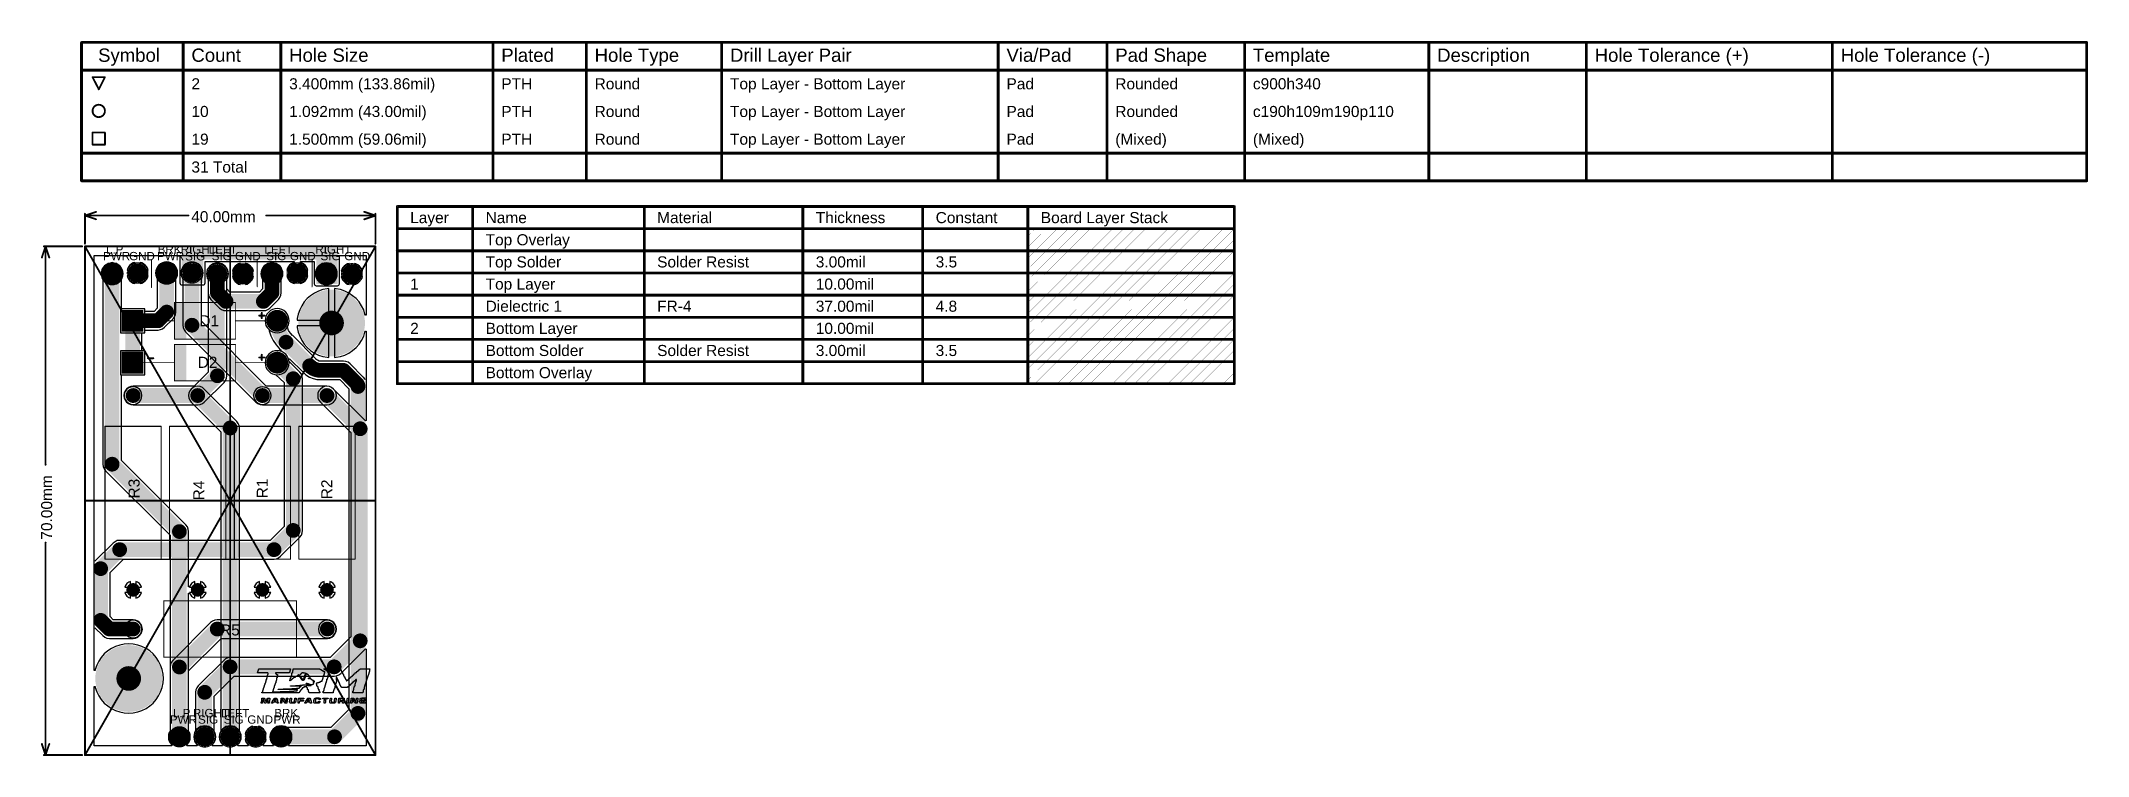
# Model space of a CAD drawing. Header units: millimetres. Extents: x -0.5 to 10.6, y -0.4 to 3.5.
import ezdxf

# ---------------------------------------------------------------- set-up
doc = ezdxf.new("R2010")
doc.units = ezdxf.units.MM
doc.header["$MEASUREMENT"] = 0
for name, color, linetype in [('BottomLayer', 5, 'Continuous'), ('BottomSolder', 6, 'Continuous'), ('DrillDrawing', 1, 'Continuous'), ('Mechanical1', 6, 'Continuous'), ('Mechanical2', 216, 'Continuous'), ('Mechanical3', 76, 'Continuous'), ('MultiLayer', 9, 'Continuous'), ('PadHoleLayer', 156, 'Continuous'), ('TopLayer', 1, 'Continuous'), ('TopOverlay', 2, 'Continuous'), ('TopSolder', 216, 'Continuous')]:
    doc.layers.add(name, color=color, linetype=linetype)
doc.styles.add('Arial', font='', dxfattribs={"height": 0.2})
doc.styles.get('Arial').set_extended_font_data('Arial')

msp = doc.modelspace()

# ---------------------------------------------------------------- texts
at = {"layer": 'DrillDrawing', "style": 'Arial'}
for s, height, p in [('Symbol', 0.072, (-0.166, 3.341)), ('Count', 0.072, (0.34, 3.341)), ('Hole Size', 0.072, (0.87, 3.341)), ('Plated', 0.072, (2.02, 3.341)), ('Hole Type', 0.072, (2.526, 3.341)), ('Drill Layer Pair', 0.072, (3.26, 3.341)), ('Via/Pad', 0.072, (4.759, 3.341)), ('Pad Shape', 0.072, (5.349, 3.341)), ('Template', 0.072, (6.095, 3.341)), ('Description', 0.072, (7.094, 3.341)), ('Hole Tolerance (+)', 0.072, (7.948, 3.341)), ('Hole Tolerance (-)', 0.072, (9.282, 3.341)), ('2', 0.06, (0.34, 3.192)), ('3.400mm (133.86mil)', 0.06, (0.87, 3.192)), ('PTH', 0.06, (2.02, 3.192)), ('Round', 0.06, (2.526, 3.192)), ('Top Layer - Bottom Layer', 0.06, (3.26, 3.192)), ('Pad', 0.06, (4.759, 3.192)), ('Rounded', 0.06, (5.349, 3.192)), ('c900h340', 0.06, (6.095, 3.192)), ('10', 0.06, (0.34, 3.042)), ('1.092mm (43.00mil)', 0.06, (0.87, 3.042)), ('PTH', 0.06, (2.02, 3.042)), ('Round', 0.06, (2.526, 3.042)), ('Top Layer - Bottom Layer', 0.06, (3.26, 3.042)), ('Pad', 0.06, (4.759, 3.042)), ('Rounded', 0.06, (5.349, 3.042)), ('c190h109m190p110', 0.06, (6.095, 3.042)), ('19', 0.06, (0.34, 2.892)), ('1.500mm (59.06mil)', 0.06, (0.87, 2.892)), ('PTH', 0.06, (2.02, 2.892)), ('Round', 0.06, (2.526, 2.892)), ('Top Layer - Bottom Layer', 0.06, (3.26, 2.892)), ('Pad', 0.06, (4.759, 2.892)), ('(Mixed)', 0.06, (5.349, 2.892)), ('(Mixed)', 0.06, (6.095, 2.892)), ('31 Total', 0.06, (0.34, 2.741))]:
    msp.add_text(s, height=height, dxfattribs=at).set_placement(p)
at = {"layer": 'Mechanical1', "style": 'Arial'}
msp.add_text('40.00mm', height=0.06, dxfattribs=at).set_placement((0.339, 2.472))
msp.add_text('70.00mm', height=0.06, rotation=90, dxfattribs=at).set_placement((-0.415, 0.752))
at = {"layer": 'Mechanical3', "style": 'Arial'}
for s, p in [('Layer', (1.526, 2.467)), ('Name', (1.935, 2.467)), ('Material', (2.865, 2.467)), ('Thickness', (3.725, 2.467)), ('Constant', (4.375, 2.467)), ('Board Layer Stack', (4.945, 2.467)), ('Top Overlay', (1.935, 2.347)), ('Top Solder', (1.935, 2.227)), ('Solder Resist', (2.865, 2.227)), ('3.00mil', (3.725, 2.227)), ('3.5', (4.375, 2.227)), ('1', (1.526, 2.107)), ('Top Layer', (1.935, 2.107)), ('10.00mil', (3.725, 2.107)), ('Dielectric 1', (1.935, 1.987)), ('FR-4', (2.865, 1.987)), ('37.00mil', (3.725, 1.987)), ('4.8', (4.375, 1.987)), ('2', (1.526, 1.867)), ('Bottom Layer', (1.935, 1.867)), ('10.00mil', (3.725, 1.867)), ('Bottom Solder', (1.935, 1.747)), ('Solder Resist', (2.865, 1.747)), ('3.00mil', (3.725, 1.747)), ('3.5', (4.375, 1.747)), ('Bottom Overlay', (1.935, 1.627))]:
    msp.add_text(s, height=0.06, dxfattribs=at).set_placement(p)
at = {"layer": 'TopOverlay', "style": 'Arial'}
for s, height, p in [('L.P', 0.045, (-0.123, 2.302)), ('BRK', 0.045, (0.157, 2.302)), ('RIGHT', 0.045, (0.282, 2.302)), ('LEFT', 0.045, (0.434, 2.302)), ('LEFT', 0.045, (0.736, 2.302)), ('RIGHT', 0.045, (1.012, 2.302)), ('PWR', 0.045, (-0.139, 2.266)), ('GND', 0.045, (0.002, 2.266)), ('PWR', 0.045, (0.154, 2.266)), ('SIG', 0.045, (0.306, 2.265)), ('SIG', 0.045, (0.45, 2.266)), ('GND', 0.045, (0.576, 2.266)), ('SIG', 0.045, (0.746, 2.266)), ('GND', 0.045, (0.874, 2.266)), ('SIG', 0.045, (1.04, 2.266)), ('D1', 0.06, (0.383, 1.908)), ('D2', 0.06, (0.374, 1.683)), ('R5', 0.06, (0.495, 0.233)), ('PWR', 0.045, (0.223, -0.245)), ('L.P', 0.045, (0.24, -0.21)), ('RIGHT', 0.045, (0.348, -0.21)), ('SIG', 0.045, (0.376, -0.245)), ('LEFT', 0.045, (0.5, -0.21)), ('SIG', 0.045, (0.515, -0.245)), ('GND', 0.045, (0.643, -0.245)), ('PWR', 0.045, (0.785, -0.245)), ('BRK', 0.045, (0.789, -0.21))]:
    msp.add_text(s, height=height, dxfattribs=at).set_placement(p)
for s, height, rotation, p in [('GND', 0.045, 360, (1.169, 2.266)), ('R3', 0.06, 90, (0.059, 0.975)), ('R4', 0.06, 90, (0.41, 0.965)), ('R1', 0.06, 90, (0.754, 0.976)), ('R2', 0.06, 90, (1.104, 0.971))]:
    msp.add_text(s, height=height, rotation=rotation, dxfattribs=at).set_placement(p)

# ---------------------------------------------------------------- blocks, each defined once
blk = doc.blocks.new('AC05000001509JAC00_1')
at = {"layer": 'BottomLayer'}
h = blk.add_hatch(color=5, dxfattribs=at)
edge = h.paths.add_edge_path()
edge.add_arc((-0.5265, 0), 0.0374, 0, 360)
h = blk.add_hatch(color=5, dxfattribs=at)
edge = h.paths.add_edge_path()
edge.add_arc((0.5265, 0), 0.0374, 0, 360)
at = {"layer": 'BottomSolder'}
h = blk.add_hatch(color=6, dxfattribs=at)
edge = h.paths.add_edge_path()
edge.add_arc((-0.5265, 0), 0.0374, 0, 360)
h = blk.add_hatch(color=6, dxfattribs=at)
edge = h.paths.add_edge_path()
edge.add_arc((0.5265, 0), 0.0374, 0, 360)
at = {"layer": 'MultiLayer'}
h = blk.add_hatch(color=9, dxfattribs=at)
edge = h.paths.add_edge_path()
edge.add_arc((-0.5265, 0), 0.0374, 0, 360)
h = blk.add_hatch(color=9, dxfattribs=at)
edge = h.paths.add_edge_path()
edge.add_arc((0.5265, 0), 0.0374, 0, 360)
at = {"layer": 'PadHoleLayer'}
h = blk.add_hatch(color=156, dxfattribs=at)
edge = h.paths.add_edge_path()
edge.add_arc((-0.5265, 0), 0.0215, 0, 360)
h = blk.add_hatch(color=156, dxfattribs=at)
edge = h.paths.add_edge_path()
edge.add_arc((0.5265, 0), 0.0215, 0, 360)
at = {"layer": 'TopLayer'}
h = blk.add_hatch(color=1, dxfattribs=at)
edge = h.paths.add_edge_path()
edge.add_arc((-0.5265, 0), 0.0374, 0, 360)
h = blk.add_hatch(color=1, dxfattribs=at)
edge = h.paths.add_edge_path()
edge.add_arc((0.5265, 0), 0.0374, 0, 360)
at = {"layer": 'TopSolder'}
h = blk.add_hatch(color=216, dxfattribs=at)
edge = h.paths.add_edge_path()
edge.add_arc((-0.5265, 0), 0.0374, 0, 360)
h = blk.add_hatch(color=216, dxfattribs=at)
edge = h.paths.add_edge_path()
edge.add_arc((0.5265, 0), 0.0374, 0, 360)
at = {"layer": 'TopOverlay', "const_width": 0.006}
for points in [[(0.3595, 0.1525), (-0.3595, 0.1525)], [(-0.3595, 0.1525), (-0.3595, -0.1525)], [(0.3595, 0.1525), (0.3595, -0.1525)], [(0.3595, -0.1525), (-0.3595, -0.1525)]]:
    blk.add_lwpolyline(points, dxfattribs=at)
at = {"layer": 'TopOverlay', "const_width": 0.003}
for points in [[(-0.361, 0.1525, 1), (-0.358, 0.1525, 1)], [(-0.361, 0.1525, 1), (-0.358, 0.1525, 1)], [(0.358, 0.1525, 1), (0.361, 0.1525, 1)], [(0.358, 0.1525, 1), (0.361, 0.1525, 1)], [(-0.361, -0.1525, 1), (-0.358, -0.1525, 1)], [(-0.361, -0.1525, 1), (-0.358, -0.1525, 1)], [(0.358, -0.1525, 1), (0.361, -0.1525, 1)], [(0.358, -0.1525, 1), (0.361, -0.1525, 1)]]:
    blk.add_lwpolyline(points, format="xyb", close=True, dxfattribs=at)
blk = doc.blocks.new('AC05000003009JAC00_2')
at = {"layer": 'BottomLayer'}
h = blk.add_hatch(color=5, dxfattribs=at)
edge = h.paths.add_edge_path()
edge.add_arc((-0.496, -0.016), 0.0374, 0, 360)
h = blk.add_hatch(color=5, dxfattribs=at)
edge = h.paths.add_edge_path()
edge.add_arc((0.557, -0.016), 0.0374, 0, 360)
at = {"layer": 'BottomSolder'}
h = blk.add_hatch(color=6, dxfattribs=at)
edge = h.paths.add_edge_path()
edge.add_arc((-0.496, -0.016), 0.0374, 0, 360)
h = blk.add_hatch(color=6, dxfattribs=at)
edge = h.paths.add_edge_path()
edge.add_arc((0.557, -0.016), 0.0374, 0, 360)
at = {"layer": 'MultiLayer'}
h = blk.add_hatch(color=9, dxfattribs=at)
edge = h.paths.add_edge_path()
edge.add_arc((-0.496, -0.016), 0.0374, 0, 360)
h = blk.add_hatch(color=9, dxfattribs=at)
edge = h.paths.add_edge_path()
edge.add_arc((0.557, -0.016), 0.0374, 0, 360)
at = {"layer": 'PadHoleLayer'}
h = blk.add_hatch(color=156, dxfattribs=at)
edge = h.paths.add_edge_path()
edge.add_arc((-0.496, -0.016), 0.0215, 0, 360)
h = blk.add_hatch(color=156, dxfattribs=at)
edge = h.paths.add_edge_path()
edge.add_arc((0.557, -0.016), 0.0215, 0, 360)
at = {"layer": 'TopLayer'}
h = blk.add_hatch(color=1, dxfattribs=at)
edge = h.paths.add_edge_path()
edge.add_arc((-0.496, -0.016), 0.0374, 0, 360)
h = blk.add_hatch(color=1, dxfattribs=at)
edge = h.paths.add_edge_path()
edge.add_arc((0.557, -0.016), 0.0374, 0, 360)
at = {"layer": 'TopSolder'}
h = blk.add_hatch(color=216, dxfattribs=at)
edge = h.paths.add_edge_path()
edge.add_arc((-0.496, -0.016), 0.0374, 0, 360)
h = blk.add_hatch(color=216, dxfattribs=at)
edge = h.paths.add_edge_path()
edge.add_arc((0.557, -0.016), 0.0374, 0, 360)
at = {"layer": 'TopOverlay', "const_width": 0.006}
for points in [[(-0.329, 0.1365), (-0.329, -0.1685)], [(-0.329, 0.1365), (0.39, 0.1365)], [(0.39, 0.1365), (0.39, -0.1685)], [(-0.329, -0.1685), (0.39, -0.1685)]]:
    blk.add_lwpolyline(points, dxfattribs=at)
at = {"layer": 'TopOverlay', "const_width": 0.003}
for points in [[(-0.3305, 0.1365, 1), (-0.3275, 0.1365, 1)], [(-0.3305, 0.1365, 1), (-0.3275, 0.1365, 1)], [(0.3885, 0.1365, 1), (0.3915, 0.1365, 1)], [(0.3885, 0.1365, 1), (0.3915, 0.1365, 1)], [(-0.3305, -0.1685, 1), (-0.3275, -0.1685, 1)], [(-0.3305, -0.1685, 1), (-0.3275, -0.1685, 1)], [(0.3885, -0.1685, 1), (0.3915, -0.1685, 1)], [(0.3885, -0.1685, 1), (0.3915, -0.1685, 1)]]:
    blk.add_lwpolyline(points, format="xyb", close=True, dxfattribs=at)
blk = doc.blocks.new('AC05000003009JAC00_3')
at = {"layer": 'BottomLayer'}
h = blk.add_hatch(color=5, dxfattribs=at)
edge = h.paths.add_edge_path()
edge.add_arc((-0.496, -0.016), 0.0374, 0, 360)
h = blk.add_hatch(color=5, dxfattribs=at)
edge = h.paths.add_edge_path()
edge.add_arc((0.557, -0.016), 0.0374, 0, 360)
at = {"layer": 'BottomSolder'}
h = blk.add_hatch(color=6, dxfattribs=at)
edge = h.paths.add_edge_path()
edge.add_arc((-0.496, -0.016), 0.0374, 0, 360)
h = blk.add_hatch(color=6, dxfattribs=at)
edge = h.paths.add_edge_path()
edge.add_arc((0.557, -0.016), 0.0374, 0, 360)
at = {"layer": 'MultiLayer'}
h = blk.add_hatch(color=9, dxfattribs=at)
edge = h.paths.add_edge_path()
edge.add_arc((-0.496, -0.016), 0.0374, 0, 360)
h = blk.add_hatch(color=9, dxfattribs=at)
edge = h.paths.add_edge_path()
edge.add_arc((0.557, -0.016), 0.0374, 0, 360)
at = {"layer": 'PadHoleLayer'}
h = blk.add_hatch(color=156, dxfattribs=at)
edge = h.paths.add_edge_path()
edge.add_arc((-0.496, -0.016), 0.0215, 0, 360)
h = blk.add_hatch(color=156, dxfattribs=at)
edge = h.paths.add_edge_path()
edge.add_arc((0.557, -0.016), 0.0215, 0, 360)
at = {"layer": 'TopLayer'}
h = blk.add_hatch(color=1, dxfattribs=at)
edge = h.paths.add_edge_path()
edge.add_arc((-0.496, -0.016), 0.0374, 0, 360)
h = blk.add_hatch(color=1, dxfattribs=at)
edge = h.paths.add_edge_path()
edge.add_arc((0.557, -0.016), 0.0374, 0, 360)
at = {"layer": 'TopSolder'}
h = blk.add_hatch(color=216, dxfattribs=at)
edge = h.paths.add_edge_path()
edge.add_arc((-0.496, -0.016), 0.0374, 0, 360)
h = blk.add_hatch(color=216, dxfattribs=at)
edge = h.paths.add_edge_path()
edge.add_arc((0.557, -0.016), 0.0374, 0, 360)
at = {"layer": 'TopOverlay', "const_width": 0.006}
for points in [[(-0.329, 0.1365), (-0.329, -0.1685)], [(-0.329, 0.1365), (0.39, 0.1365)], [(0.39, 0.1365), (0.39, -0.1685)], [(-0.329, -0.1685), (0.39, -0.1685)]]:
    blk.add_lwpolyline(points, dxfattribs=at)
at = {"layer": 'TopOverlay', "const_width": 0.003}
for points in [[(-0.3305, 0.1365, 1), (-0.3275, 0.1365, 1)], [(-0.3305, 0.1365, 1), (-0.3275, 0.1365, 1)], [(0.3885, 0.1365, 1), (0.3915, 0.1365, 1)], [(0.3885, 0.1365, 1), (0.3915, 0.1365, 1)], [(-0.3305, -0.1685, 1), (-0.3275, -0.1685, 1)], [(-0.3305, -0.1685, 1), (-0.3275, -0.1685, 1)], [(0.3885, -0.1685, 1), (0.3915, -0.1685, 1)], [(0.3885, -0.1685, 1), (0.3915, -0.1685, 1)]]:
    blk.add_lwpolyline(points, format="xyb", close=True, dxfattribs=at)
blk = doc.blocks.new('AC05000003009JAC00_4')
at = {"layer": 'BottomLayer'}
h = blk.add_hatch(color=5, dxfattribs=at)
edge = h.paths.add_edge_path()
edge.add_arc((-0.496, -0.016), 0.0374, 0, 360)
h = blk.add_hatch(color=5, dxfattribs=at)
edge = h.paths.add_edge_path()
edge.add_arc((0.557, -0.016), 0.0374, 0, 360)
at = {"layer": 'BottomSolder'}
h = blk.add_hatch(color=6, dxfattribs=at)
edge = h.paths.add_edge_path()
edge.add_arc((-0.496, -0.016), 0.0374, 0, 360)
h = blk.add_hatch(color=6, dxfattribs=at)
edge = h.paths.add_edge_path()
edge.add_arc((0.557, -0.016), 0.0374, 0, 360)
at = {"layer": 'MultiLayer'}
h = blk.add_hatch(color=9, dxfattribs=at)
edge = h.paths.add_edge_path()
edge.add_arc((-0.496, -0.016), 0.0374, 0, 360)
h = blk.add_hatch(color=9, dxfattribs=at)
edge = h.paths.add_edge_path()
edge.add_arc((0.557, -0.016), 0.0374, 0, 360)
at = {"layer": 'PadHoleLayer'}
h = blk.add_hatch(color=156, dxfattribs=at)
edge = h.paths.add_edge_path()
edge.add_arc((-0.496, -0.016), 0.0215, 0, 360)
h = blk.add_hatch(color=156, dxfattribs=at)
edge = h.paths.add_edge_path()
edge.add_arc((0.557, -0.016), 0.0215, 0, 360)
at = {"layer": 'TopLayer'}
h = blk.add_hatch(color=1, dxfattribs=at)
edge = h.paths.add_edge_path()
edge.add_arc((-0.496, -0.016), 0.0374, 0, 360)
h = blk.add_hatch(color=1, dxfattribs=at)
edge = h.paths.add_edge_path()
edge.add_arc((0.557, -0.016), 0.0374, 0, 360)
at = {"layer": 'TopSolder'}
h = blk.add_hatch(color=216, dxfattribs=at)
edge = h.paths.add_edge_path()
edge.add_arc((-0.496, -0.016), 0.0374, 0, 360)
h = blk.add_hatch(color=216, dxfattribs=at)
edge = h.paths.add_edge_path()
edge.add_arc((0.557, -0.016), 0.0374, 0, 360)
at = {"layer": 'TopOverlay', "const_width": 0.006}
for points in [[(-0.329, 0.1365), (-0.329, -0.1685)], [(-0.329, 0.1365), (0.39, 0.1365)], [(0.39, 0.1365), (0.39, -0.1685)], [(-0.329, -0.1685), (0.39, -0.1685)]]:
    blk.add_lwpolyline(points, dxfattribs=at)
at = {"layer": 'TopOverlay', "const_width": 0.003}
for points in [[(-0.3305, 0.1365, 1), (-0.3275, 0.1365, 1)], [(-0.3305, 0.1365, 1), (-0.3275, 0.1365, 1)], [(0.3885, 0.1365, 1), (0.3915, 0.1365, 1)], [(0.3885, 0.1365, 1), (0.3915, 0.1365, 1)], [(-0.3305, -0.1685, 1), (-0.3275, -0.1685, 1)], [(-0.3305, -0.1685, 1), (-0.3275, -0.1685, 1)], [(0.3885, -0.1685, 1), (0.3915, -0.1685, 1)], [(0.3885, -0.1685, 1), (0.3915, -0.1685, 1)]]:
    blk.add_lwpolyline(points, format="xyb", close=True, dxfattribs=at)
blk = doc.blocks.new('AC05000003009JAC00_5')
at = {"layer": 'BottomLayer'}
h = blk.add_hatch(color=5, dxfattribs=at)
edge = h.paths.add_edge_path()
edge.add_arc((-0.496, -0.016), 0.0374, 0, 360)
h = blk.add_hatch(color=5, dxfattribs=at)
edge = h.paths.add_edge_path()
edge.add_arc((0.557, -0.016), 0.0374, 0, 360)
at = {"layer": 'BottomSolder'}
h = blk.add_hatch(color=6, dxfattribs=at)
edge = h.paths.add_edge_path()
edge.add_arc((-0.496, -0.016), 0.0374, 0, 360)
h = blk.add_hatch(color=6, dxfattribs=at)
edge = h.paths.add_edge_path()
edge.add_arc((0.557, -0.016), 0.0374, 0, 360)
at = {"layer": 'MultiLayer'}
h = blk.add_hatch(color=9, dxfattribs=at)
edge = h.paths.add_edge_path()
edge.add_arc((-0.496, -0.016), 0.0374, 0, 360)
h = blk.add_hatch(color=9, dxfattribs=at)
edge = h.paths.add_edge_path()
edge.add_arc((0.557, -0.016), 0.0374, 0, 360)
at = {"layer": 'PadHoleLayer'}
h = blk.add_hatch(color=156, dxfattribs=at)
edge = h.paths.add_edge_path()
edge.add_arc((-0.496, -0.016), 0.0215, 0, 360)
h = blk.add_hatch(color=156, dxfattribs=at)
edge = h.paths.add_edge_path()
edge.add_arc((0.557, -0.016), 0.0215, 0, 360)
at = {"layer": 'TopLayer'}
h = blk.add_hatch(color=1, dxfattribs=at)
edge = h.paths.add_edge_path()
edge.add_arc((-0.496, -0.016), 0.0374, 0, 360)
h = blk.add_hatch(color=1, dxfattribs=at)
edge = h.paths.add_edge_path()
edge.add_arc((0.557, -0.016), 0.0374, 0, 360)
at = {"layer": 'TopSolder'}
h = blk.add_hatch(color=216, dxfattribs=at)
edge = h.paths.add_edge_path()
edge.add_arc((-0.496, -0.016), 0.0374, 0, 360)
h = blk.add_hatch(color=216, dxfattribs=at)
edge = h.paths.add_edge_path()
edge.add_arc((0.557, -0.016), 0.0374, 0, 360)
at = {"layer": 'TopOverlay', "const_width": 0.006}
for points in [[(-0.329, 0.1365), (-0.329, -0.1685)], [(-0.329, 0.1365), (0.39, 0.1365)], [(0.39, 0.1365), (0.39, -0.1685)], [(-0.329, -0.1685), (0.39, -0.1685)]]:
    blk.add_lwpolyline(points, dxfattribs=at)
at = {"layer": 'TopOverlay', "const_width": 0.003}
for points in [[(-0.3305, 0.1365, 1), (-0.3275, 0.1365, 1)], [(-0.3305, 0.1365, 1), (-0.3275, 0.1365, 1)], [(0.3885, 0.1365, 1), (0.3915, 0.1365, 1)], [(0.3885, 0.1365, 1), (0.3915, 0.1365, 1)], [(-0.3305, -0.1685, 1), (-0.3275, -0.1685, 1)], [(-0.3305, -0.1685, 1), (-0.3275, -0.1685, 1)], [(0.3885, -0.1685, 1), (0.3915, -0.1685, 1)], [(0.3885, -0.1685, 1), (0.3915, -0.1685, 1)]]:
    blk.add_lwpolyline(points, format="xyb", close=True, dxfattribs=at)
blk = doc.blocks.new('T_______H____P____H____P_______6')
at = {"layer": 'BottomLayer'}
h = blk.add_hatch(color=5, dxfattribs=at)
edge = h.paths.add_edge_path()
edge.add_arc((0, 0), 0.0492, 0, 360)
at = {"layer": 'BottomSolder'}
h = blk.add_hatch(color=6, dxfattribs=at)
edge = h.paths.add_edge_path()
edge.add_arc((0, 0), 0.0532, 0, 360)
at = {"layer": 'MultiLayer'}
h = blk.add_hatch(color=9, dxfattribs=at)
edge = h.paths.add_edge_path()
edge.add_arc((0, 0), 0.0492, 0, 360)
at = {"layer": 'PadHoleLayer'}
h = blk.add_hatch(color=156, dxfattribs=at)
edge = h.paths.add_edge_path()
edge.add_arc((0, 0), 0.0295, 0, 360)
at = {"layer": 'TopLayer'}
h = blk.add_hatch(color=1, dxfattribs=at)
edge = h.paths.add_edge_path()
edge.add_arc((0, 0), 0.0492, 0, 360)
at = {"layer": 'TopSolder'}
h = blk.add_hatch(color=216, dxfattribs=at)
edge = h.paths.add_edge_path()
edge.add_arc((0, 0), 0.0532, 0, 360)
at = {"layer": 'TopOverlay'}
for points, const_width in [([(0.056, 0, 1), (-0.056, 0, 1)], 0.005), ([(-0.057, 0, 1), (-0.054, 0, 1)], 0.0025), ([(0.054, 0, 1), (0.057, 0, 1)], 0.0025)]:
    blk.add_lwpolyline(points, format="xyb", close=True, dxfattribs=dict(at, const_width=const_width))
blk = doc.blocks.new('T_______H____P____H____P_______7')
at = {"layer": 'BottomLayer'}
h = blk.add_hatch(color=5, dxfattribs=at)
edge = h.paths.add_edge_path()
edge.add_arc((0, 0), 0.0492, 0, 360)
at = {"layer": 'BottomSolder'}
h = blk.add_hatch(color=6, dxfattribs=at)
edge = h.paths.add_edge_path()
edge.add_arc((0, 0), 0.0532, 0, 360)
at = {"layer": 'MultiLayer'}
h = blk.add_hatch(color=9, dxfattribs=at)
edge = h.paths.add_edge_path()
edge.add_arc((0, 0), 0.0492, 0, 360)
at = {"layer": 'PadHoleLayer'}
h = blk.add_hatch(color=156, dxfattribs=at)
edge = h.paths.add_edge_path()
edge.add_arc((0, 0), 0.0295, 0, 360)
at = {"layer": 'TopLayer'}
h = blk.add_hatch(color=1, dxfattribs=at)
edge = h.paths.add_edge_path()
edge.add_arc((0, 0), 0.0492, 0, 360)
at = {"layer": 'TopSolder'}
h = blk.add_hatch(color=216, dxfattribs=at)
edge = h.paths.add_edge_path()
edge.add_arc((0, 0), 0.0532, 0, 360)
at = {"layer": 'TopOverlay'}
for points, const_width in [([(0.056, 0, 1), (-0.056, 0, 1)], 0.005), ([(-0.057, 0, 1), (-0.054, 0, 1)], 0.0025), ([(0.054, 0, 1), (0.057, 0, 1)], 0.0025)]:
    blk.add_lwpolyline(points, format="xyb", close=True, dxfattribs=dict(at, const_width=const_width))
blk = doc.blocks.new('T_______H____P____H____P_______8')
at = {"layer": 'BottomLayer'}
h = blk.add_hatch(color=5, dxfattribs=at)
edge = h.paths.add_edge_path()
edge.add_arc((0, 0), 0.0492, 0, 360)
at = {"layer": 'BottomSolder'}
h = blk.add_hatch(color=6, dxfattribs=at)
edge = h.paths.add_edge_path()
edge.add_arc((0, 0), 0.0532, 0, 360)
at = {"layer": 'MultiLayer'}
h = blk.add_hatch(color=9, dxfattribs=at)
edge = h.paths.add_edge_path()
edge.add_arc((0, 0), 0.0492, 0, 360)
at = {"layer": 'PadHoleLayer'}
h = blk.add_hatch(color=156, dxfattribs=at)
edge = h.paths.add_edge_path()
edge.add_arc((0, 0), 0.0295, 0, 360)
at = {"layer": 'TopLayer'}
h = blk.add_hatch(color=1, dxfattribs=at)
edge = h.paths.add_edge_path()
edge.add_arc((0, 0), 0.0492, 0, 360)
at = {"layer": 'TopSolder'}
h = blk.add_hatch(color=216, dxfattribs=at)
edge = h.paths.add_edge_path()
edge.add_arc((0, 0), 0.0532, 0, 360)
at = {"layer": 'TopOverlay'}
for points, const_width in [([(0.056, 0, 1), (-0.056, 0, 1)], 0.005), ([(-0.057, 0, 1), (-0.055, 0, 1)], 0.0025), ([(0.055, 0, 1), (0.057, 0, 1)], 0.0025)]:
    blk.add_lwpolyline(points, format="xyb", close=True, dxfattribs=dict(at, const_width=const_width))
blk = doc.blocks.new('T_______H____P____H____P_______9')
at = {"layer": 'BottomLayer'}
h = blk.add_hatch(color=5, dxfattribs=at)
edge = h.paths.add_edge_path()
edge.add_arc((0, 0), 0.04921, 0, 360)
at = {"layer": 'BottomSolder'}
h = blk.add_hatch(color=6, dxfattribs=at)
edge = h.paths.add_edge_path()
edge.add_arc((0, 0), 0.05321, 0, 360)
at = {"layer": 'MultiLayer'}
h = blk.add_hatch(color=9, dxfattribs=at)
edge = h.paths.add_edge_path()
edge.add_arc((0, 0), 0.04921, 0, 360)
at = {"layer": 'PadHoleLayer'}
h = blk.add_hatch(color=156, dxfattribs=at)
edge = h.paths.add_edge_path()
edge.add_arc((0, 0), 0.02953, 0, 360)
at = {"layer": 'TopLayer'}
h = blk.add_hatch(color=1, dxfattribs=at)
edge = h.paths.add_edge_path()
edge.add_arc((0, 0), 0.04921, 0, 360)
at = {"layer": 'TopSolder'}
h = blk.add_hatch(color=216, dxfattribs=at)
edge = h.paths.add_edge_path()
edge.add_arc((0, 0), 0.05321, 0, 360)
at = {"layer": 'TopOverlay'}
for points, const_width in [([(0.055, 0, 1), (-0.055, 0, 1)], 0.005), ([(-0.05625, 0, 1), (-0.05375, 0, 1)], 0.0025), ([(0.05375, 0, 1), (0.05625, 0, 1)], 0.0025)]:
    blk.add_lwpolyline(points, format="xyb", close=True, dxfattribs=dict(at, const_width=const_width))
blk = doc.blocks.new('T_______H____P____H____P_______10')
at = {"layer": 'BottomLayer'}
h = blk.add_hatch(color=5, dxfattribs=at)
edge = h.paths.add_edge_path()
edge.add_arc((0, 0), 0.049213, 0, 360)
at = {"layer": 'BottomSolder'}
h = blk.add_hatch(color=6, dxfattribs=at)
edge = h.paths.add_edge_path()
edge.add_arc((0, 0), 0.053213, 0, 360)
at = {"layer": 'MultiLayer'}
h = blk.add_hatch(color=9, dxfattribs=at)
edge = h.paths.add_edge_path()
edge.add_arc((0, 0), 0.049213, 0, 360)
at = {"layer": 'PadHoleLayer'}
h = blk.add_hatch(color=156, dxfattribs=at)
edge = h.paths.add_edge_path()
edge.add_arc((0, 0), 0.029528, 0, 360)
at = {"layer": 'TopLayer'}
h = blk.add_hatch(color=1, dxfattribs=at)
edge = h.paths.add_edge_path()
edge.add_arc((0, 0), 0.049213, 0, 360)
at = {"layer": 'TopSolder'}
h = blk.add_hatch(color=216, dxfattribs=at)
edge = h.paths.add_edge_path()
edge.add_arc((0, 0), 0.053213, 0, 360)
at = {"layer": 'TopOverlay'}
for points, const_width in [([(0.055591, 0, 1), (-0.055591, 0, 1)], 0.005), ([(-0.056841, 0, 1), (-0.054341, 0, 1)], 0.0025), ([(0.054341, 0, 1), (0.056841, 0, 1)], 0.0025)]:
    blk.add_lwpolyline(points, format="xyb", close=True, dxfattribs=dict(at, const_width=const_width))
blk = doc.blocks.new('T_______H____P____H____P_______11')
at = {"layer": 'BottomLayer'}
h = blk.add_hatch(color=5, dxfattribs=at)
edge = h.paths.add_edge_path()
edge.add_arc((0, 0), 0.0492, 0, 360)
at = {"layer": 'BottomSolder'}
h = blk.add_hatch(color=6, dxfattribs=at)
edge = h.paths.add_edge_path()
edge.add_arc((0, 0), 0.0532, 0, 360)
at = {"layer": 'MultiLayer'}
h = blk.add_hatch(color=9, dxfattribs=at)
edge = h.paths.add_edge_path()
edge.add_arc((0, 0), 0.0492, 0, 360)
at = {"layer": 'PadHoleLayer'}
h = blk.add_hatch(color=156, dxfattribs=at)
edge = h.paths.add_edge_path()
edge.add_arc((0, 0), 0.0295, 0, 360)
at = {"layer": 'TopLayer'}
h = blk.add_hatch(color=1, dxfattribs=at)
edge = h.paths.add_edge_path()
edge.add_arc((0, 0), 0.0492, 0, 360)
at = {"layer": 'TopSolder'}
h = blk.add_hatch(color=216, dxfattribs=at)
edge = h.paths.add_edge_path()
edge.add_arc((0, 0), 0.0532, 0, 360)
at = {"layer": 'TopOverlay'}
for points, const_width in [([(0.056, 0, 1), (-0.056, 0, 1)], 0.005), ([(-0.057, 0, 1), (-0.055, 0, 1)], 0.0025), ([(0.055, 0, 1), (0.057, 0, 1)], 0.0025)]:
    blk.add_lwpolyline(points, format="xyb", close=True, dxfattribs=dict(at, const_width=const_width))
blk = doc.blocks.new('T_______H____P____H____P_______12')
at = {"layer": 'BottomLayer'}
h = blk.add_hatch(color=5, dxfattribs=at)
edge = h.paths.add_edge_path()
edge.add_arc((0, 0), 0.0492, 0, 360)
at = {"layer": 'BottomSolder'}
h = blk.add_hatch(color=6, dxfattribs=at)
edge = h.paths.add_edge_path()
edge.add_arc((0, 0), 0.0532, 0, 360)
at = {"layer": 'MultiLayer'}
h = blk.add_hatch(color=9, dxfattribs=at)
edge = h.paths.add_edge_path()
edge.add_arc((0, 0), 0.0492, 0, 360)
at = {"layer": 'PadHoleLayer'}
h = blk.add_hatch(color=156, dxfattribs=at)
edge = h.paths.add_edge_path()
edge.add_arc((0, 0), 0.0295, 0, 360)
at = {"layer": 'TopLayer'}
h = blk.add_hatch(color=1, dxfattribs=at)
edge = h.paths.add_edge_path()
edge.add_arc((0, 0), 0.0492, 0, 360)
at = {"layer": 'TopSolder'}
h = blk.add_hatch(color=216, dxfattribs=at)
edge = h.paths.add_edge_path()
edge.add_arc((0, 0), 0.0532, 0, 360)
at = {"layer": 'TopOverlay'}
for points, const_width in [([(0.055, 0, 1), (-0.055, 0, 1)], 0.005), ([(-0.056, 0, 1), (-0.054, 0, 1)], 0.0025), ([(0.054, 0, 1), (0.056, 0, 1)], 0.0025)]:
    blk.add_lwpolyline(points, format="xyb", close=True, dxfattribs=dict(at, const_width=const_width))
blk = doc.blocks.new('T_______H____P____H____P_______13')
at = {"layer": 'BottomLayer'}
h = blk.add_hatch(color=5, dxfattribs=at)
edge = h.paths.add_edge_path()
edge.add_arc((0, 0), 0.0492, 0, 360)
at = {"layer": 'BottomSolder'}
h = blk.add_hatch(color=6, dxfattribs=at)
edge = h.paths.add_edge_path()
edge.add_arc((0, 0), 0.0532, 0, 360)
at = {"layer": 'MultiLayer'}
h = blk.add_hatch(color=9, dxfattribs=at)
edge = h.paths.add_edge_path()
edge.add_arc((0, 0), 0.0492, 0, 360)
at = {"layer": 'PadHoleLayer'}
h = blk.add_hatch(color=156, dxfattribs=at)
edge = h.paths.add_edge_path()
edge.add_arc((0, 0), 0.0295, 0, 360)
at = {"layer": 'TopLayer'}
h = blk.add_hatch(color=1, dxfattribs=at)
edge = h.paths.add_edge_path()
edge.add_arc((0, 0), 0.0492, 0, 360)
at = {"layer": 'TopSolder'}
h = blk.add_hatch(color=216, dxfattribs=at)
edge = h.paths.add_edge_path()
edge.add_arc((0, 0), 0.0532, 0, 360)
at = {"layer": 'TopOverlay'}
for points, const_width in [([(0.056, 0, 1), (-0.056, 0, 1)], 0.005), ([(-0.057, 0, 1), (-0.055, 0, 1)], 0.0025), ([(0.055, 0, 1), (0.057, 0, 1)], 0.0025)]:
    blk.add_lwpolyline(points, format="xyb", close=True, dxfattribs=dict(at, const_width=const_width))
blk = doc.blocks.new('T_______H____P____H____P_______14')
at = {"layer": 'BottomLayer'}
h = blk.add_hatch(color=5, dxfattribs=at)
edge = h.paths.add_edge_path()
edge.add_arc((0, 0), 0.0492, 0, 360)
at = {"layer": 'BottomSolder'}
h = blk.add_hatch(color=6, dxfattribs=at)
edge = h.paths.add_edge_path()
edge.add_arc((0, 0), 0.0532, 0, 360)
at = {"layer": 'MultiLayer'}
h = blk.add_hatch(color=9, dxfattribs=at)
edge = h.paths.add_edge_path()
edge.add_arc((0, 0), 0.0492, 0, 360)
at = {"layer": 'PadHoleLayer'}
h = blk.add_hatch(color=156, dxfattribs=at)
edge = h.paths.add_edge_path()
edge.add_arc((0, 0), 0.0295, 0, 360)
at = {"layer": 'TopLayer'}
h = blk.add_hatch(color=1, dxfattribs=at)
edge = h.paths.add_edge_path()
edge.add_arc((0, 0), 0.0492, 0, 360)
at = {"layer": 'TopSolder'}
h = blk.add_hatch(color=216, dxfattribs=at)
edge = h.paths.add_edge_path()
edge.add_arc((0, 0), 0.0532, 0, 360)
at = {"layer": 'TopOverlay'}
for points, const_width in [([(0.055, 0, 1), (-0.055, 0, 1)], 0.005), ([(-0.057, 0, 1), (-0.054, 0, 1)], 0.0025), ([(0.054, 0, 1), (0.057, 0, 1)], 0.0025)]:
    blk.add_lwpolyline(points, format="xyb", close=True, dxfattribs=dict(at, const_width=const_width))
blk = doc.blocks.new('T_______H____P____H____P_______15')
at = {"layer": 'BottomLayer'}
h = blk.add_hatch(color=5, dxfattribs=at)
edge = h.paths.add_edge_path()
edge.add_arc((0, 0), 0.0492, 0, 360)
at = {"layer": 'BottomSolder'}
h = blk.add_hatch(color=6, dxfattribs=at)
edge = h.paths.add_edge_path()
edge.add_arc((0, 0), 0.0532, 0, 360)
at = {"layer": 'MultiLayer'}
h = blk.add_hatch(color=9, dxfattribs=at)
edge = h.paths.add_edge_path()
edge.add_arc((0, 0), 0.0492, 0, 360)
at = {"layer": 'PadHoleLayer'}
h = blk.add_hatch(color=156, dxfattribs=at)
edge = h.paths.add_edge_path()
edge.add_arc((0, 0), 0.0295, 0, 360)
at = {"layer": 'TopLayer'}
h = blk.add_hatch(color=1, dxfattribs=at)
edge = h.paths.add_edge_path()
edge.add_arc((0, 0), 0.0492, 0, 360)
at = {"layer": 'TopSolder'}
h = blk.add_hatch(color=216, dxfattribs=at)
edge = h.paths.add_edge_path()
edge.add_arc((0, 0), 0.0532, 0, 360)
at = {"layer": 'TopOverlay'}
for points, const_width in [([(0.055, 0, 1), (-0.055, 0, 1)], 0.005), ([(-0.056, 0, 1), (-0.054, 0, 1)], 0.0025), ([(0.054, 0, 1), (0.056, 0, 1)], 0.0025)]:
    blk.add_lwpolyline(points, format="xyb", close=True, dxfattribs=dict(at, const_width=const_width))
blk = doc.blocks.new('T_______H____P____H____P_______16')
at = {"layer": 'BottomLayer'}
h = blk.add_hatch(color=5, dxfattribs=at)
edge = h.paths.add_edge_path()
edge.add_arc((0, 0), 0.0492, 0, 360)
at = {"layer": 'BottomSolder'}
h = blk.add_hatch(color=6, dxfattribs=at)
edge = h.paths.add_edge_path()
edge.add_arc((0, 0), 0.0532, 0, 360)
at = {"layer": 'MultiLayer'}
h = blk.add_hatch(color=9, dxfattribs=at)
edge = h.paths.add_edge_path()
edge.add_arc((0, 0), 0.0492, 0, 360)
at = {"layer": 'PadHoleLayer'}
h = blk.add_hatch(color=156, dxfattribs=at)
edge = h.paths.add_edge_path()
edge.add_arc((0, 0), 0.0295, 0, 360)
at = {"layer": 'TopLayer'}
h = blk.add_hatch(color=1, dxfattribs=at)
edge = h.paths.add_edge_path()
edge.add_arc((0, 0), 0.0492, 0, 360)
at = {"layer": 'TopSolder'}
h = blk.add_hatch(color=216, dxfattribs=at)
edge = h.paths.add_edge_path()
edge.add_arc((0, 0), 0.0532, 0, 360)
at = {"layer": 'TopOverlay'}
for points, const_width in [([(0.056, 0, 1), (-0.056, 0, 1)], 0.005), ([(-0.057, 0, 1), (-0.055, 0, 1)], 0.0025), ([(0.055, 0, 1), (0.057, 0, 1)], 0.0025)]:
    blk.add_lwpolyline(points, format="xyb", close=True, dxfattribs=dict(at, const_width=const_width))
blk = doc.blocks.new('T_______H____P____H____P_______17')
at = {"layer": 'BottomLayer'}
h = blk.add_hatch(color=5, dxfattribs=at)
edge = h.paths.add_edge_path()
edge.add_arc((0, 0), 0.0492, 0, 360)
at = {"layer": 'BottomSolder'}
h = blk.add_hatch(color=6, dxfattribs=at)
edge = h.paths.add_edge_path()
edge.add_arc((0, 0), 0.0532, 0, 360)
at = {"layer": 'MultiLayer'}
h = blk.add_hatch(color=9, dxfattribs=at)
edge = h.paths.add_edge_path()
edge.add_arc((0, 0), 0.0492, 0, 360)
at = {"layer": 'PadHoleLayer'}
h = blk.add_hatch(color=156, dxfattribs=at)
edge = h.paths.add_edge_path()
edge.add_arc((0, 0), 0.0295, 0, 360)
at = {"layer": 'TopLayer'}
h = blk.add_hatch(color=1, dxfattribs=at)
edge = h.paths.add_edge_path()
edge.add_arc((0, 0), 0.0492, 0, 360)
at = {"layer": 'TopSolder'}
h = blk.add_hatch(color=216, dxfattribs=at)
edge = h.paths.add_edge_path()
edge.add_arc((0, 0), 0.0532, 0, 360)
at = {"layer": 'TopOverlay'}
for points, const_width in [([(0.056, 0, 1), (-0.056, 0, 1)], 0.005), ([(-0.057, 0, 1), (-0.054, 0, 1)], 0.0025), ([(0.054, 0, 1), (0.057, 0, 1)], 0.0025)]:
    blk.add_lwpolyline(points, format="xyb", close=True, dxfattribs=dict(at, const_width=const_width))
blk = doc.blocks.new('T_______H____P____H____P_______18')
at = {"layer": 'BottomLayer'}
h = blk.add_hatch(color=5, dxfattribs=at)
edge = h.paths.add_edge_path()
edge.add_arc((0, 0), 0.0492, 0, 360)
at = {"layer": 'BottomSolder'}
h = blk.add_hatch(color=6, dxfattribs=at)
edge = h.paths.add_edge_path()
edge.add_arc((0, 0), 0.0532, 0, 360)
at = {"layer": 'MultiLayer'}
h = blk.add_hatch(color=9, dxfattribs=at)
edge = h.paths.add_edge_path()
edge.add_arc((0, 0), 0.0492, 0, 360)
at = {"layer": 'PadHoleLayer'}
h = blk.add_hatch(color=156, dxfattribs=at)
edge = h.paths.add_edge_path()
edge.add_arc((0, 0), 0.0295, 0, 360)
at = {"layer": 'TopLayer'}
h = blk.add_hatch(color=1, dxfattribs=at)
edge = h.paths.add_edge_path()
edge.add_arc((0, 0), 0.0492, 0, 360)
at = {"layer": 'TopSolder'}
h = blk.add_hatch(color=216, dxfattribs=at)
edge = h.paths.add_edge_path()
edge.add_arc((0, 0), 0.0532, 0, 360)
at = {"layer": 'TopOverlay'}
for points, const_width in [([(0.055, 0, 1), (-0.055, 0, 1)], 0.005), ([(-0.056, 0, 1), (-0.053, 0, 1)], 0.0025), ([(0.053, 0, 1), (0.056, 0, 1)], 0.0025)]:
    blk.add_lwpolyline(points, format="xyb", close=True, dxfattribs=dict(at, const_width=const_width))
blk = doc.blocks.new('T_______H____P____H____P_______19')
at = {"layer": 'BottomLayer'}
h = blk.add_hatch(color=5, dxfattribs=at)
edge = h.paths.add_edge_path()
edge.add_arc((0, 0), 0.0492, 0, 360)
at = {"layer": 'BottomSolder'}
h = blk.add_hatch(color=6, dxfattribs=at)
edge = h.paths.add_edge_path()
edge.add_arc((0, 0), 0.0532, 0, 360)
at = {"layer": 'MultiLayer'}
h = blk.add_hatch(color=9, dxfattribs=at)
edge = h.paths.add_edge_path()
edge.add_arc((0, 0), 0.0492, 0, 360)
at = {"layer": 'PadHoleLayer'}
h = blk.add_hatch(color=156, dxfattribs=at)
edge = h.paths.add_edge_path()
edge.add_arc((0, 0), 0.0295, 0, 360)
at = {"layer": 'TopLayer'}
h = blk.add_hatch(color=1, dxfattribs=at)
edge = h.paths.add_edge_path()
edge.add_arc((0, 0), 0.0492, 0, 360)
at = {"layer": 'TopSolder'}
h = blk.add_hatch(color=216, dxfattribs=at)
edge = h.paths.add_edge_path()
edge.add_arc((0, 0), 0.0532, 0, 360)
at = {"layer": 'TopOverlay'}
for points, const_width in [([(0.055, 0, 1), (-0.055, 0, 1)], 0.005), ([(-0.057, 0, 1), (-0.054, 0, 1)], 0.0025), ([(0.054, 0, 1), (0.057, 0, 1)], 0.0025)]:
    blk.add_lwpolyline(points, format="xyb", close=True, dxfattribs=dict(at, const_width=const_width))
blk = doc.blocks.new('T_______H____P____H____P_______20')
at = {"layer": 'BottomLayer'}
h = blk.add_hatch(color=5, dxfattribs=at)
edge = h.paths.add_edge_path()
edge.add_arc((0, 0), 0.049213, 0, 360)
at = {"layer": 'BottomSolder'}
h = blk.add_hatch(color=6, dxfattribs=at)
edge = h.paths.add_edge_path()
edge.add_arc((0, 0), 0.053213, 0, 360)
at = {"layer": 'MultiLayer'}
h = blk.add_hatch(color=9, dxfattribs=at)
edge = h.paths.add_edge_path()
edge.add_arc((0, 0), 0.049213, 0, 360)
at = {"layer": 'PadHoleLayer'}
h = blk.add_hatch(color=156, dxfattribs=at)
edge = h.paths.add_edge_path()
edge.add_arc((0, 0), 0.029528, 0, 360)
at = {"layer": 'TopLayer'}
h = blk.add_hatch(color=1, dxfattribs=at)
edge = h.paths.add_edge_path()
edge.add_arc((0, 0), 0.049213, 0, 360)
at = {"layer": 'TopSolder'}
h = blk.add_hatch(color=216, dxfattribs=at)
edge = h.paths.add_edge_path()
edge.add_arc((0, 0), 0.053213, 0, 360)
at = {"layer": 'TopOverlay'}
for points, const_width in [([(0.055937, 0, 1), (-0.055937, 0, 1)], 0.005), ([(-0.057187, 0, 1), (-0.054687, 0, 1)], 0.0025), ([(0.054687, 0, 1), (0.057187, 0, 1)], 0.0025)]:
    blk.add_lwpolyline(points, format="xyb", close=True, dxfattribs=dict(at, const_width=const_width))
blk = doc.blocks.new('DO_201AD_21')
at = {"layer": 'BottomLayer'}
blk.add_hatch(color=5, dxfattribs=at).paths.add_polyline_path([(-0.447, 0.055), (-0.337, 0.055), (-0.337, -0.055), (-0.447, -0.055)])
h = blk.add_hatch(color=5, dxfattribs=at)
edge = h.paths.add_edge_path()
edge.add_arc((0.392, 0), 0.0551, 0, 360)
at = {"layer": 'BottomSolder'}
blk.add_hatch(color=6, dxfattribs=at).paths.add_polyline_path([(-0.451, 0.059), (-0.333, 0.059), (-0.333, -0.059), (-0.451, -0.059)])
h = blk.add_hatch(color=6, dxfattribs=at)
edge = h.paths.add_edge_path()
edge.add_arc((0.392, 0), 0.0591, 0, 360)
at = {"layer": 'MultiLayer'}
blk.add_hatch(color=9, dxfattribs=at).paths.add_polyline_path([(-0.447, 0.055), (-0.337, 0.055), (-0.337, -0.055), (-0.447, -0.055)])
h = blk.add_hatch(color=9, dxfattribs=at)
edge = h.paths.add_edge_path()
edge.add_arc((0.392, 0), 0.0551, 0, 360)
at = {"layer": 'PadHoleLayer'}
h = blk.add_hatch(color=156, dxfattribs=at)
edge = h.paths.add_edge_path()
edge.add_arc((-0.392, 0), 0.0295, 0, 360)
h = blk.add_hatch(color=156, dxfattribs=at)
edge = h.paths.add_edge_path()
edge.add_arc((0.392, 0), 0.0295, 0, 360)
at = {"layer": 'TopLayer'}
blk.add_hatch(color=1, dxfattribs=at).paths.add_polyline_path([(-0.447, 0.055), (-0.337, 0.055), (-0.337, -0.055), (-0.447, -0.055)])
h = blk.add_hatch(color=1, dxfattribs=at)
edge = h.paths.add_edge_path()
edge.add_arc((0.392, 0), 0.0551, 0, 360)
at = {"layer": 'TopOverlay'}
blk.add_hatch(color=2, dxfattribs=at).paths.add_polyline_path([(-0.165, -0.099), (-0.101, -0.099), (-0.101, 0.099), (-0.165, 0.099)])
at = {"layer": 'TopSolder'}
blk.add_hatch(color=216, dxfattribs=at).paths.add_polyline_path([(-0.451, 0.059), (-0.333, 0.059), (-0.333, -0.059), (-0.451, -0.059)])
h = blk.add_hatch(color=216, dxfattribs=at)
edge = h.paths.add_edge_path()
edge.add_arc((0.392, 0), 0.0591, 0, 360)
at = {"layer": 'TopOverlay'}
for points, const_width in [([(-0.336, 0, 1), (-0.334, 0, 1)], 0.0025), ([(-0.311, 0.024, 1), (-0.306, 0.024, 1)], 0.005), ([(-0.282, 0.024, 1), (-0.277, 0.024, 1)], 0.005), ([(-0.167, 0.099, 1), (-0.164, 0.099, 1)], 0.0025), ([(-0.167, 0.099, 1), (-0.164, 0.099, 1)], 0.0025), ([(-0.167, 0, 1), (-0.164, 0, 1)], 0.0025), ([(-0.167, 0, 1), (-0.164, 0, 1)], 0.0025), ([(-0.167, 0, 1), (-0.164, 0, 1)], 0.0025), ([(0.164, 0.099, 1), (0.167, 0.099, 1)], 0.0025), ([(0.164, 0.099, 1), (0.167, 0.099, 1)], 0.0025), ([(0.164, 0, 1), (0.167, 0, 1)], 0.0025), ([(0.164, 0, 1), (0.167, 0, 1)], 0.0025), ([(0.164, 0, 1), (0.167, 0, 1)], 0.0025), ([(0.292, 0.028, 1), (0.297, 0.028, 1)], 0.005), ([(0.306, 0.043, 1), (0.311, 0.043, 1)], 0.005), ([(0.306, 0.014, 1), (0.311, 0.014, 1)], 0.005), ([(0.321, 0.028, 1), (0.326, 0.028, 1)], 0.005), ([(0.334, 0, 1), (0.336, 0, 1)], 0.0025), ([(-0.167, -0.099, 1), (-0.164, -0.099, 1)], 0.0025), ([(-0.167, -0.099, 1), (-0.164, -0.099, 1)], 0.0025), ([(0.164, -0.099, 1), (0.167, -0.099, 1)], 0.0025), ([(0.164, -0.099, 1), (0.167, -0.099, 1)], 0.0025)]:
    blk.add_lwpolyline(points, format="xyb", close=True, dxfattribs=dict(at, const_width=const_width))
for points, const_width in [([(-0.335, 0), (-0.165, 0)], 0.005), ([(-0.309, 0.024), (-0.28, 0.024)], 0.01), ([(-0.165, 0.099), (0.165, 0.099)], 0.005), ([(-0.165, 0), (-0.165, 0.099)], 0.005), ([(-0.165, -0.099), (-0.165, 0)], 0.005), ([(0.165, 0), (0.165, 0.099)], 0.005), ([(0.165, -0.099), (0.165, 0)], 0.005), ([(0.165, 0), (0.335, 0)], 0.005), ([(0.294, 0.028), (0.323, 0.028)], 0.01), ([(0.308, 0.014), (0.308, 0.043)], 0.01), ([(-0.165, -0.099), (0.165, -0.099)], 0.005)]:
    blk.add_lwpolyline(points, dxfattribs=dict(at, const_width=const_width))
blk = doc.blocks.new('DO_201AD_22')
at = {"layer": 'BottomLayer'}
blk.add_hatch(color=5, dxfattribs=at).paths.add_polyline_path([(-0.447, 0.055), (-0.337, 0.055), (-0.337, -0.055), (-0.447, -0.055)])
h = blk.add_hatch(color=5, dxfattribs=at)
edge = h.paths.add_edge_path()
edge.add_arc((0.392, 0), 0.0551, 0, 360)
at = {"layer": 'BottomSolder'}
blk.add_hatch(color=6, dxfattribs=at).paths.add_polyline_path([(-0.451, 0.059), (-0.333, 0.059), (-0.333, -0.059), (-0.451, -0.059)])
h = blk.add_hatch(color=6, dxfattribs=at)
edge = h.paths.add_edge_path()
edge.add_arc((0.392, 0), 0.0591, 0, 360)
at = {"layer": 'MultiLayer'}
blk.add_hatch(color=9, dxfattribs=at).paths.add_polyline_path([(-0.447, 0.055), (-0.337, 0.055), (-0.337, -0.055), (-0.447, -0.055)])
h = blk.add_hatch(color=9, dxfattribs=at)
edge = h.paths.add_edge_path()
edge.add_arc((0.392, 0), 0.0551, 0, 360)
at = {"layer": 'PadHoleLayer'}
h = blk.add_hatch(color=156, dxfattribs=at)
edge = h.paths.add_edge_path()
edge.add_arc((-0.392, 0), 0.0295, 0, 360)
h = blk.add_hatch(color=156, dxfattribs=at)
edge = h.paths.add_edge_path()
edge.add_arc((0.392, 0), 0.0295, 0, 360)
at = {"layer": 'TopLayer'}
blk.add_hatch(color=1, dxfattribs=at).paths.add_polyline_path([(-0.447, 0.055), (-0.337, 0.055), (-0.337, -0.055), (-0.447, -0.055)])
h = blk.add_hatch(color=1, dxfattribs=at)
edge = h.paths.add_edge_path()
edge.add_arc((0.392, 0), 0.0551, 0, 360)
at = {"layer": 'TopOverlay'}
blk.add_hatch(color=2, dxfattribs=at).paths.add_polyline_path([(-0.165, -0.099), (-0.101, -0.099), (-0.101, 0.099), (-0.165, 0.099)])
at = {"layer": 'TopSolder'}
blk.add_hatch(color=216, dxfattribs=at).paths.add_polyline_path([(-0.451, 0.059), (-0.333, 0.059), (-0.333, -0.059), (-0.451, -0.059)])
h = blk.add_hatch(color=216, dxfattribs=at)
edge = h.paths.add_edge_path()
edge.add_arc((0.392, 0), 0.0591, 0, 360)
at = {"layer": 'TopOverlay'}
for points, const_width in [([(-0.336, 0, 1), (-0.334, 0, 1)], 0.0025), ([(-0.311, 0.024, 1), (-0.306, 0.024, 1)], 0.005), ([(-0.282, 0.024, 1), (-0.277, 0.024, 1)], 0.005), ([(-0.167, 0.099, 1), (-0.164, 0.099, 1)], 0.0025), ([(-0.167, 0.099, 1), (-0.164, 0.099, 1)], 0.0025), ([(-0.167, 0, 1), (-0.164, 0, 1)], 0.0025), ([(-0.167, 0, 1), (-0.164, 0, 1)], 0.0025), ([(-0.167, 0, 1), (-0.164, 0, 1)], 0.0025), ([(0.164, 0.099, 1), (0.167, 0.099, 1)], 0.0025), ([(0.164, 0.099, 1), (0.167, 0.099, 1)], 0.0025), ([(0.164, 0, 1), (0.167, 0, 1)], 0.0025), ([(0.164, 0, 1), (0.167, 0, 1)], 0.0025), ([(0.164, 0, 1), (0.167, 0, 1)], 0.0025), ([(0.292, 0.028, 1), (0.297, 0.028, 1)], 0.005), ([(0.306, 0.043, 1), (0.311, 0.043, 1)], 0.005), ([(0.306, 0.014, 1), (0.311, 0.014, 1)], 0.005), ([(0.321, 0.028, 1), (0.326, 0.028, 1)], 0.005), ([(0.334, 0, 1), (0.336, 0, 1)], 0.0025), ([(-0.167, -0.099, 1), (-0.164, -0.099, 1)], 0.0025), ([(-0.167, -0.099, 1), (-0.164, -0.099, 1)], 0.0025), ([(0.164, -0.099, 1), (0.167, -0.099, 1)], 0.0025), ([(0.164, -0.099, 1), (0.167, -0.099, 1)], 0.0025)]:
    blk.add_lwpolyline(points, format="xyb", close=True, dxfattribs=dict(at, const_width=const_width))
for points, const_width in [([(-0.335, 0), (-0.165, 0)], 0.005), ([(-0.309, 0.024), (-0.28, 0.024)], 0.01), ([(-0.165, 0), (-0.165, 0.099)], 0.005), ([(-0.165, 0.099), (0.165, 0.099)], 0.005), ([(-0.165, -0.099), (-0.165, 0)], 0.005), ([(0.165, 0), (0.165, 0.099)], 0.005), ([(0.165, 0), (0.335, 0)], 0.005), ([(0.165, -0.099), (0.165, 0)], 0.005), ([(0.294, 0.028), (0.323, 0.028)], 0.01), ([(0.308, 0.014), (0.308, 0.043)], 0.01), ([(-0.165, -0.099), (0.165, -0.099)], 0.005)]:
    blk.add_lwpolyline(points, dxfattribs=dict(at, const_width=const_width))

# ---------------------------------------------------------------- hatches: boundary and pattern name
at = {"layer": 'BottomLayer'}
h = msp.add_hatch(color=5, dxfattribs=at)
edge = h.paths.add_edge_path()
edge.add_arc((1.1, 1.926), 0.177, 0, 360)
h = msp.add_hatch(color=5, dxfattribs=at)
edge = h.paths.add_edge_path()
edge.add_arc((0, 0), 0.177, 0, 360)
at = {"layer": 'BottomSolder'}
h = msp.add_hatch(color=6, dxfattribs=at)
edge = h.paths.add_edge_path()
edge.add_arc((1.1, 1.926), 0.181, 0, 360)
h = msp.add_hatch(color=6, dxfattribs=at)
edge = h.paths.add_edge_path()
edge.add_arc((0, 0), 0.181, 0, 360)
at = {"layer": 'MultiLayer'}
h = msp.add_hatch(color=9, dxfattribs=at)
edge = h.paths.add_edge_path()
edge.add_arc((1.1, 1.926), 0.177, 0, 360)
h = msp.add_hatch(color=9, dxfattribs=at)
edge = h.paths.add_edge_path()
edge.add_arc((0, 0), 0.177, 0, 360)
at = {"layer": 'PadHoleLayer'}
h = msp.add_hatch(color=156, dxfattribs=at)
edge = h.paths.add_edge_path()
edge.add_arc((1.1, 1.926), 0.0669, 0, 360)
h = msp.add_hatch(color=156, dxfattribs=at)
edge = h.paths.add_edge_path()
edge.add_arc((0, 0), 0.0669, 0, 360)
at = {"layer": 'TopLayer'}
for points in [[(0.288, 2.269), (1.132, 2.269), (1.132, 2.333), (0.288, 2.333)], [(0.288, 2.143), (0.404, 2.143), (0.404, 2.333), (0.288, 2.333)], [(1.017, 2.138), (1.132, 2.138), (1.132, 2.329), (1.017, 2.329)]]:
    msp.add_hatch(color=1, dxfattribs=at).paths.add_polyline_path(points)
h = msp.add_hatch(color=1, dxfattribs=at)
edge = h.paths.add_edge_path()
edge.add_arc((1.1, 1.926), 0.177, 0, 360)
h = msp.add_hatch(color=1, dxfattribs=at)
edge = h.paths.add_edge_path()
edge.add_arc((0, 0), 0.177, 0, 360)
at = {"layer": 'TopSolder'}
h = msp.add_hatch(color=216, dxfattribs=at)
edge = h.paths.add_edge_path()
edge.add_arc((1.1, 1.926), 0.181, 0, 360)
h = msp.add_hatch(color=216, dxfattribs=at)
edge = h.paths.add_edge_path()
edge.add_arc((0, 0), 0.181, 0, 360)

# ---------------------------------------------------------------- linework, layer by layer
at = {"layer": 'BottomLayer'}
for p, q in [((-0.187, 2.291), (1.288, 2.291)), ((-0.187, 0.044), (-0.187, 2.291)), ((-0.139, 2.226), (-0.145, 2.216)), ((-0.132, 2.235), (-0.139, 2.226)), ((-0.123, 2.242), (-0.132, 2.235)), ((-0.112, 2.248), (-0.123, 2.242)), ((-0.101, 2.251), (-0.112, 2.248)), ((-0.09, 2.253), (-0.101, 2.251)), ((-0.078, 2.251), (-0.09, 2.253)), ((-0.067, 2.248), (-0.078, 2.251)), ((-0.057, 2.242), (-0.067, 2.248)), ((-0.048, 2.235), (-0.057, 2.242)), ((-0.04, 2.226), (-0.048, 2.235)), ((-0.035, 2.216), (-0.04, 2.226)), ((-0.007, 2.22), (-0.009, 2.212)), ((-0.001, 2.23), (-0.007, 2.22)), ((0.006, 2.239), (-0.001, 2.23)), ((0.015, 2.247), (0.006, 2.239)), ((0.025, 2.252), (0.015, 2.247)), ((0.033, 2.254), (0.025, 2.252)), ((0.033, 2.212), (0.033, 2.254)), ((0.071, 2.252), (0.063, 2.254)), ((0.063, 2.254), (0.063, 2.212)), ((0.081, 2.247), (0.071, 2.252)), ((0.09, 2.239), (0.081, 2.247)), ((0.098, 2.23), (0.09, 2.239)), ((0.103, 2.22), (0.098, 2.23)), ((0.106, 2.212), (0.103, 2.22)), ((0.151, 2.22), (0.147, 2.209)), ((0.156, 2.23), (0.151, 2.22)), ((0.164, 2.239), (0.156, 2.23)), ((0.173, 2.247), (0.164, 2.239)), ((0.183, 2.252), (0.173, 2.247)), ((0.194, 2.255), (0.183, 2.252)), ((0.206, 2.257), (0.194, 2.255)), ((0.217, 2.255), (0.206, 2.257)), ((0.228, 2.252), (0.217, 2.255)), ((0.239, 2.247), (0.228, 2.252)), ((0.248, 2.239), (0.239, 2.247)), ((0.255, 2.23), (0.248, 2.239)), ((0.261, 2.22), (0.255, 2.23)), ((0.264, 2.209), (0.261, 2.22)), ((0.288, 2.22), (0.285, 2.209)), ((0.294, 2.23), (0.288, 2.22)), ((0.301, 2.239), (0.294, 2.23)), ((0.31, 2.247), (0.301, 2.239)), ((0.321, 2.252), (0.31, 2.247)), ((0.332, 2.255), (0.321, 2.252)), ((0.343, 2.257), (0.332, 2.255)), ((0.355, 2.255), (0.343, 2.257)), ((0.366, 2.252), (0.355, 2.255)), ((0.377, 2.247), (0.366, 2.252)), ((0.386, 2.239), (0.377, 2.247)), ((0.393, 2.23), (0.386, 2.239)), ((0.398, 2.22), (0.393, 2.23)), ((0.402, 2.209), (0.398, 2.22)), ((0.432, 2.225), (0.426, 2.215)), ((0.439, 2.234), (0.432, 2.225)), ((0.448, 2.242), (0.439, 2.234)), ((0.458, 2.247), (0.448, 2.242)), ((0.47, 2.251), (0.458, 2.247)), ((0.481, 2.252), (0.47, 2.251)), ((0.493, 2.251), (0.481, 2.252)), ((0.504, 2.247), (0.493, 2.251)), ((0.514, 2.242), (0.504, 2.247)), ((0.523, 2.234), (0.514, 2.242)), ((0.531, 2.225), (0.523, 2.234)), ((0.536, 2.215), (0.531, 2.225)), ((0.57, 2.225), (0.564, 2.215)), ((0.577, 2.234), (0.57, 2.225)), ((0.586, 2.242), (0.577, 2.234)), ((0.596, 2.247), (0.586, 2.242)), ((0.604, 2.25), (0.596, 2.247)), ((0.604, 2.207), (0.604, 2.25)), ((0.642, 2.247), (0.634, 2.25)), ((0.634, 2.25), (0.634, 2.207)), ((0.652, 2.242), (0.642, 2.247)), ((0.661, 2.234), (0.652, 2.242)), ((0.669, 2.225), (0.661, 2.234)), ((0.674, 2.215), (0.669, 2.225)), ((0.727, 2.226), (0.722, 2.216)), ((0.734, 2.235), (0.727, 2.226)), ((0.743, 2.242), (0.734, 2.235)), ((0.754, 2.248), (0.743, 2.242)), ((0.765, 2.251), (0.754, 2.248)), ((0.777, 2.252), (0.765, 2.251)), ((0.788, 2.251), (0.777, 2.252)), ((0.799, 2.248), (0.788, 2.251)), ((0.81, 2.242), (0.799, 2.248)), ((0.819, 2.235), (0.81, 2.242)), ((0.826, 2.226), (0.819, 2.235)), ((0.831, 2.216), (0.826, 2.226)), ((0.859, 2.22), (0.857, 2.212)), ((0.865, 2.23), (0.859, 2.22)), ((0.872, 2.239), (0.865, 2.23)), ((0.881, 2.247), (0.872, 2.239)), ((0.892, 2.252), (0.881, 2.247)), ((0.899, 2.254), (0.892, 2.252)), ((0.899, 2.212), (0.899, 2.254)), ((0.937, 2.252), (0.929, 2.254)), ((0.929, 2.254), (0.929, 2.212)), ((0.947, 2.247), (0.937, 2.252)), ((0.956, 2.239), (0.947, 2.247)), ((0.964, 2.23), (0.956, 2.239)), ((0.969, 2.22), (0.964, 2.23)), ((0.972, 2.212), (0.969, 2.22)), ((1.022, 2.226), (1.017, 2.215)), ((1.03, 2.235), (1.022, 2.226)), ((1.039, 2.242), (1.03, 2.235)), ((1.049, 2.248), (1.039, 2.242)), ((1.06, 2.251), (1.049, 2.248)), ((1.072, 2.252), (1.06, 2.251)), ((1.083, 2.251), (1.072, 2.252)), ((1.095, 2.248), (1.083, 2.251)), ((1.105, 2.242), (1.095, 2.248)), ((1.114, 2.235), (1.105, 2.242)), ((1.121, 2.226), (1.114, 2.235)), ((1.127, 2.215), (1.121, 2.226)), ((1.16, 2.225), (1.155, 2.215)), ((1.168, 2.234), (1.16, 2.225)), ((1.177, 2.241), (1.168, 2.234)), ((1.187, 2.247), (1.177, 2.241)), ((1.195, 2.249), (1.187, 2.247)), ((1.195, 2.207), (1.195, 2.249)), ((1.232, 2.247), (1.225, 2.249)), ((1.225, 2.249), (1.225, 2.207)), ((1.243, 2.241), (1.232, 2.247)), ((1.252, 2.234), (1.243, 2.241)), ((1.259, 2.225), (1.252, 2.234)), ((1.265, 2.215), (1.259, 2.225)), ((1.288, 2.291), (1.288, 1.969)), ((-0.148, 2.205), (-0.149, 2.193)), ((-0.149, 2.193), (-0.148, 2.181)), ((-0.145, 2.216), (-0.148, 2.205)), ((-0.148, 2.181), (-0.145, 2.17)), ((-0.145, 2.17), (-0.14, 2.162)), ((-0.14, 2.162), (-0.14, 1.161)), ((-0.039, 2.162), (-0.035, 2.17)), ((-0.039, 2.003), (-0.039, 2.162)), ((-0.031, 2.205), (-0.035, 2.216)), ((-0.035, 2.17), (-0.031, 2.181)), ((-0.03, 2.193), (-0.031, 2.205)), ((-0.031, 2.181), (-0.03, 2.193)), ((-0.009, 2.212), (0.033, 2.212)), ((0.033, 2.182), (-0.009, 2.182)), ((-0.009, 2.182), (-0.007, 2.174)), ((-0.007, 2.174), (-0.001, 2.164)), ((-0.001, 2.164), (0.006, 2.155)), ((0.006, 2.155), (0.015, 2.148)), ((0.015, 2.148), (0.025, 2.142)), ((0.025, 2.142), (0.033, 2.14)), ((0.033, 2.14), (0.033, 2.182)), ((0.063, 2.212), (0.106, 2.212)), ((0.106, 2.182), (0.063, 2.182)), ((0.063, 2.182), (0.063, 2.14)), ((0.063, 2.14), (0.071, 2.142)), ((0.071, 2.142), (0.081, 2.148)), ((0.081, 2.148), (0.09, 2.155)), ((0.09, 2.155), (0.098, 2.164)), ((0.098, 2.164), (0.103, 2.174)), ((0.103, 2.174), (0.106, 2.182)), ((0.147, 2.209), (0.146, 2.197)), ((0.146, 2.197), (0.147, 2.185)), ((0.147, 2.185), (0.151, 2.174)), ((0.151, 2.174), (0.155, 2.166)), ((0.155, 2.166), (0.155, 2.006)), ((0.256, 2.166), (0.261, 2.174)), ((0.256, 1.985), (0.256, 2.166)), ((0.261, 2.174), (0.264, 2.185)), ((0.265, 2.197), (0.264, 2.209)), ((0.264, 2.185), (0.265, 2.197)), ((0.285, 2.209), (0.284, 2.197)), ((0.284, 2.197), (0.285, 2.185)), ((0.285, 2.185), (0.288, 2.174)), ((0.288, 2.174), (0.293, 2.166)), ((0.293, 2.166), (0.293, 1.914)), ((0.394, 2.166), (0.398, 2.174)), ((0.394, 1.935), (0.394, 2.166)), ((0.398, 2.174), (0.402, 2.185)), ((0.403, 2.197), (0.402, 2.209)), ((0.402, 2.185), (0.403, 2.197)), ((0.423, 2.204), (0.422, 2.192)), ((0.422, 2.192), (0.423, 2.181)), ((0.426, 2.215), (0.423, 2.204)), ((0.423, 2.181), (0.426, 2.169)), ((0.426, 2.169), (0.431, 2.161)), ((0.431, 2.161), (0.431, 2.09)), ((0.532, 2.161), (0.536, 2.169)), ((0.532, 2.111), (0.532, 2.161)), ((0.549, 2.093), (0.532, 2.111)), ((0.54, 2.204), (0.536, 2.215)), ((0.536, 2.169), (0.54, 2.181)), ((0.541, 2.192), (0.54, 2.204)), ((0.54, 2.181), (0.541, 2.192)), ((0.564, 2.215), (0.562, 2.207)), ((0.562, 2.207), (0.604, 2.207)), ((0.604, 2.177), (0.562, 2.177)), ((0.562, 2.177), (0.564, 2.17)), ((0.564, 2.17), (0.57, 2.159)), ((0.57, 2.159), (0.577, 2.15)), ((0.577, 2.15), (0.586, 2.143)), ((0.586, 2.143), (0.596, 2.137)), ((0.596, 2.137), (0.604, 2.135)), ((0.604, 2.135), (0.604, 2.177)), ((0.634, 2.207), (0.676, 2.207)), ((0.676, 2.177), (0.634, 2.177)), ((0.634, 2.177), (0.634, 2.135)), ((0.634, 2.135), (0.642, 2.137)), ((0.642, 2.137), (0.652, 2.143)), ((0.652, 2.143), (0.661, 2.15)), ((0.661, 2.15), (0.669, 2.159)), ((0.669, 2.159), (0.674, 2.17)), ((0.676, 2.207), (0.674, 2.215)), ((0.674, 2.17), (0.676, 2.177)), ((0.726, 2.111), (0.709, 2.093)), ((0.718, 2.204), (0.717, 2.193)), ((0.717, 2.193), (0.718, 2.181)), ((0.722, 2.216), (0.718, 2.204)), ((0.718, 2.181), (0.722, 2.17)), ((0.722, 2.17), (0.726, 2.162)), ((0.726, 2.162), (0.726, 2.111)), ((0.827, 2.162), (0.831, 2.17)), ((0.827, 2.09), (0.827, 2.162)), ((0.835, 2.204), (0.831, 2.216)), ((0.831, 2.17), (0.835, 2.181)), ((0.836, 2.193), (0.835, 2.204)), ((0.835, 2.181), (0.836, 2.193)), ((0.857, 2.212), (0.899, 2.212)), ((0.899, 2.182), (0.857, 2.182)), ((0.857, 2.182), (0.859, 2.174)), ((0.859, 2.174), (0.865, 2.164)), ((0.865, 2.164), (0.872, 2.155)), ((0.872, 2.155), (0.881, 2.148)), ((0.881, 2.148), (0.892, 2.142)), ((0.892, 2.142), (0.899, 2.14)), ((0.899, 2.14), (0.899, 2.182)), ((0.929, 2.212), (0.972, 2.212)), ((0.972, 2.182), (0.929, 2.182)), ((0.929, 2.182), (0.929, 2.14)), ((0.929, 2.14), (0.937, 2.142)), ((0.937, 2.142), (0.947, 2.148)), ((0.947, 2.148), (0.956, 2.155)), ((0.956, 2.155), (0.964, 2.164)), ((0.964, 2.164), (0.969, 2.174)), ((0.969, 2.174), (0.972, 2.182)), ((1.013, 2.204), (1.012, 2.193)), ((1.012, 2.193), (1.013, 2.181)), ((1.017, 2.215), (1.013, 2.204)), ((1.013, 2.181), (1.017, 2.17)), ((1.017, 2.17), (1.022, 2.16)), ((1.022, 2.16), (1.03, 2.151)), ((1.03, 2.151), (1.039, 2.143)), ((1.039, 2.143), (1.049, 2.138)), ((1.049, 2.138), (1.06, 2.134)), ((1.076, 2.111), (1.052, 2.107)), ((1.06, 2.134), (1.072, 2.133)), ((1.072, 2.133), (1.083, 2.134)), ((1.085, 2.112), (1.076, 2.111)), ((1.083, 2.134), (1.095, 2.138)), ((1.085, 1.941), (1.085, 2.112)), ((1.095, 2.138), (1.105, 2.143)), ((1.105, 2.143), (1.114, 2.151)), ((1.114, 2.151), (1.121, 2.16)), ((1.125, 2.111), (1.115, 2.112)), ((1.115, 2.112), (1.115, 1.926)), ((1.121, 2.16), (1.127, 2.17)), ((1.149, 2.107), (1.125, 2.111)), ((1.13, 2.204), (1.127, 2.215)), ((1.127, 2.17), (1.13, 2.181)), ((1.131, 2.193), (1.13, 2.204)), ((1.13, 2.181), (1.131, 2.193)), ((1.155, 2.215), (1.152, 2.207)), ((1.152, 2.207), (1.195, 2.207)), ((1.195, 2.177), (1.152, 2.177)), ((1.152, 2.177), (1.155, 2.169)), ((1.155, 2.169), (1.16, 2.159)), ((1.16, 2.159), (1.168, 2.15)), ((1.168, 2.15), (1.177, 2.142)), ((1.177, 2.142), (1.187, 2.137)), ((1.187, 2.137), (1.195, 2.134)), ((1.195, 2.134), (1.195, 2.177)), ((1.225, 2.207), (1.267, 2.207)), ((1.267, 2.177), (1.225, 2.177)), ((1.225, 2.177), (1.225, 2.134)), ((1.225, 2.134), (1.232, 2.137)), ((1.232, 2.137), (1.243, 2.142)), ((1.243, 2.142), (1.252, 2.15)), ((1.252, 2.15), (1.259, 2.159)), ((1.259, 2.159), (1.265, 2.169)), ((1.267, 2.207), (1.265, 2.215)), ((1.265, 2.169), (1.267, 2.177)), ((0.087, 2.003), (-0.039, 2.003)), ((0.087, 1.989), (0.087, 2.003)), ((0.155, 2.006), (0.138, 1.989)), ((0.431, 2.09), (0.433, 2.077)), ((0.433, 2.077), (0.438, 2.065)), ((0.438, 2.065), (0.446, 2.054)), ((0.446, 2.054), (0.492, 2.007)), ((0.492, 2.007), (0.503, 1.999)), ((0.503, 1.999), (0.515, 1.994)), ((0.709, 2.093), (0.549, 2.093)), ((0.743, 1.994), (0.755, 1.999)), ((0.755, 1.999), (0.765, 2.007)), ((0.765, 2.007), (0.812, 2.054)), ((0.78, 1.999), (0.769, 1.993)), ((0.792, 2.002), (0.78, 1.999)), ((0.805, 2.004), (0.792, 2.002)), ((0.818, 2.002), (0.805, 2.004)), ((0.812, 2.054), (0.82, 2.065)), ((0.83, 1.999), (0.818, 2.002)), ((0.82, 2.065), (0.825, 2.077)), ((0.825, 2.077), (0.827, 2.09)), ((0.841, 1.993), (0.83, 1.999)), ((0.938, 2.019), (0.927, 1.997)), ((0.951, 2.04), (0.938, 2.019)), ((0.968, 2.058), (0.951, 2.04)), ((0.986, 2.074), (0.968, 2.058)), ((1.007, 2.088), (0.986, 2.074)), ((1.029, 2.099), (1.007, 2.088)), ((1.052, 2.107), (1.029, 2.099)), ((1.172, 2.099), (1.149, 2.107)), ((1.194, 2.088), (1.172, 2.099)), ((1.214, 2.074), (1.194, 2.088)), ((1.233, 2.058), (1.214, 2.074)), ((1.249, 2.04), (1.233, 2.058)), ((1.263, 2.019), (1.249, 2.04)), ((1.274, 1.997), (1.263, 2.019)), ((0.138, 1.989), (0.087, 1.989)), ((0.087, 1.873), (0.087, 1.888)), ((0.087, 1.888), (0.159, 1.888)), ((0.159, 1.888), (0.172, 1.89)), ((0.172, 1.89), (0.184, 1.895)), ((0.184, 1.895), (0.194, 1.903)), ((0.194, 1.903), (0.241, 1.949)), ((0.241, 1.949), (0.249, 1.96)), ((0.249, 1.96), (0.254, 1.972)), ((0.254, 1.972), (0.256, 1.985)), ((0.293, 1.914), (0.295, 1.901)), ((0.295, 1.901), (0.3, 1.889)), ((0.3, 1.889), (0.308, 1.879)), ((0.746, 1.583), (0.394, 1.935)), ((0.515, 1.994), (0.528, 1.993)), ((0.528, 1.993), (0.73, 1.993)), ((0.73, 1.993), (0.743, 1.994)), ((0.741, 1.951), (0.739, 1.938)), ((0.739, 1.938), (0.741, 1.925)), ((0.744, 1.963), (0.741, 1.951)), ((0.741, 1.925), (0.744, 1.913)), ((0.75, 1.975), (0.744, 1.963)), ((0.744, 1.913), (0.75, 1.902)), ((0.759, 1.985), (0.75, 1.975)), ((0.75, 1.902), (0.759, 1.892)), ((0.769, 1.993), (0.759, 1.985)), ((0.759, 1.892), (0.76, 1.891)), ((0.76, 1.891), (0.762, 1.883)), ((0.851, 1.985), (0.841, 1.993)), ((0.859, 1.975), (0.851, 1.985)), ((0.865, 1.963), (0.859, 1.975)), ((0.86, 1.904), (0.865, 1.913)), ((0.861, 1.903), (0.86, 1.904)), ((0.867, 1.886), (0.861, 1.903)), ((0.869, 1.951), (0.865, 1.963)), ((0.865, 1.913), (0.869, 1.925)), ((0.87, 1.938), (0.869, 1.951)), ((0.869, 1.925), (0.87, 1.938)), ((0.919, 1.974), (0.914, 1.95)), ((0.914, 1.95), (0.914, 1.941)), ((0.914, 1.941), (1.085, 1.941)), ((1.085, 1.911), (0.914, 1.911)), ((0.914, 1.911), (0.914, 1.901)), ((0.914, 1.901), (0.919, 1.877)), ((0.927, 1.997), (0.919, 1.974)), ((1.085, 1.739), (1.085, 1.911)), ((1.115, 1.926), (1.115, 1.739)), ((1.281, 1.974), (1.274, 1.997)), ((1.283, 1.969), (1.281, 1.974)), ((1.288, 1.969), (1.283, 1.969)), ((0.072, 1.776), (0.072, 1.873)), ((0.072, 1.873), (0.087, 1.873)), ((0.087, 1.776), (0.072, 1.776)), ((0.087, 1.646), (0.087, 1.776)), ((0.308, 1.879), (0.689, 1.497)), ((0.762, 1.883), (0.771, 1.856)), ((0.771, 1.856), (0.783, 1.831)), ((0.783, 1.831), (0.799, 1.807)), ((0.805, 1.776), (0.792, 1.775)), ((0.799, 1.807), (0.817, 1.786)), ((0.818, 1.775), (0.805, 1.776)), ((0.817, 1.786), (0.817, 1.786)), ((0.817, 1.786), (0.826, 1.778)), ((0.826, 1.778), (0.823, 1.773)), ((0.877, 1.871), (0.867, 1.886)), ((0.888, 1.858), (0.877, 1.871)), ((0.889, 1.858), (0.888, 1.858)), ((1.016, 1.73), (0.889, 1.858)), ((0.919, 1.877), (0.927, 1.854)), ((0.927, 1.854), (0.938, 1.832)), ((0.938, 1.832), (0.951, 1.811)), ((0.951, 1.811), (0.968, 1.793)), ((0.968, 1.793), (0.986, 1.777)), ((0.986, 1.777), (1.007, 1.763)), ((1.194, 1.763), (1.214, 1.777)), ((1.214, 1.777), (1.233, 1.793)), ((1.233, 1.793), (1.249, 1.811)), ((1.249, 1.811), (1.263, 1.832)), ((1.263, 1.832), (1.274, 1.854)), ((1.274, 1.854), (1.281, 1.877)), ((1.281, 1.877), (1.283, 1.882)), ((1.283, 1.882), (1.288, 1.882)), ((1.288, 1.882), (1.288, 1.621)), ((0.741, 1.724), (0.739, 1.711)), ((0.739, 1.711), (0.741, 1.698)), ((0.744, 1.736), (0.741, 1.724)), ((0.741, 1.698), (0.744, 1.686)), ((0.75, 1.747), (0.744, 1.736)), ((0.744, 1.686), (0.75, 1.674)), ((0.759, 1.757), (0.75, 1.747)), ((0.75, 1.674), (0.759, 1.665)), ((0.769, 1.765), (0.759, 1.757)), ((0.78, 1.771), (0.769, 1.765)), ((0.792, 1.775), (0.78, 1.771)), ((0.823, 1.773), (0.818, 1.775)), ((0.851, 1.665), (0.859, 1.674)), ((0.859, 1.674), (0.865, 1.686)), ((0.865, 1.686), (0.869, 1.698)), ((0.867, 1.729), (0.872, 1.732)), ((0.869, 1.724), (0.867, 1.729)), ((0.87, 1.711), (0.869, 1.724)), ((0.869, 1.698), (0.87, 1.711)), ((0.872, 1.732), (0.945, 1.659)), ((1.007, 1.763), (1.029, 1.752)), ((1.017, 1.729), (1.016, 1.73)), ((1.024, 1.724), (1.017, 1.729)), ((1.032, 1.72), (1.024, 1.724)), ((1.029, 1.752), (1.052, 1.744)), ((1.041, 1.719), (1.032, 1.72)), ((1.042, 1.719), (1.041, 1.719)), ((1.165, 1.719), (1.042, 1.719)), ((1.052, 1.744), (1.076, 1.74)), ((1.076, 1.74), (1.085, 1.739)), ((1.115, 1.739), (1.125, 1.74)), ((1.125, 1.74), (1.149, 1.744)), ((1.149, 1.744), (1.172, 1.752)), ((1.178, 1.718), (1.165, 1.719)), ((1.172, 1.752), (1.194, 1.763)), ((1.19, 1.713), (1.178, 1.718)), ((1.201, 1.705), (1.19, 1.713)), ((1.272, 1.633), (1.201, 1.705)), ((-0.039, 1.181), (-0.039, 1.646)), ((-0.039, 1.646), (0.087, 1.646)), ((-0.017, 1.557), (-0.022, 1.545)), ((-0.01, 1.567), (-0.017, 1.557)), ((0, 1.574), (-0.01, 1.567)), ((0.012, 1.579), (0, 1.574)), ((0.024, 1.581), (0.012, 1.579)), ((0.037, 1.579), (0.024, 1.581)), ((0.048, 1.574), (0.037, 1.579)), ((0.058, 1.567), (0.048, 1.574)), ((0.066, 1.557), (0.058, 1.567)), ((0.07, 1.545), (0.066, 1.557)), ((0.331, 1.558), (0.326, 1.546)), ((0.339, 1.568), (0.331, 1.558)), ((0.349, 1.576), (0.339, 1.568)), ((0.361, 1.582), (0.349, 1.576)), ((0.374, 1.583), (0.361, 1.582)), ((0.388, 1.582), (0.374, 1.583)), ((0.4, 1.576), (0.388, 1.582)), ((0.41, 1.568), (0.4, 1.576)), ((0.586, 1.393), (0.41, 1.568)), ((1.075, 1.583), (0.746, 1.583)), ((0.759, 1.665), (0.769, 1.656)), ((0.769, 1.656), (0.78, 1.65)), ((0.78, 1.65), (0.792, 1.647)), ((0.792, 1.647), (0.805, 1.645)), ((0.805, 1.645), (0.818, 1.647)), ((0.818, 1.647), (0.83, 1.65)), ((0.83, 1.65), (0.841, 1.656)), ((0.841, 1.656), (0.851, 1.665)), ((0.945, 1.659), (0.945, 1.659)), ((0.945, 1.659), (0.961, 1.645)), ((0.961, 1.645), (0.98, 1.633)), ((0.98, 1.633), (1, 1.625)), ((1, 1.625), (1.02, 1.62)), ((1.02, 1.62), (1.042, 1.619)), ((1.042, 1.619), (1.042, 1.619)), ((1.042, 1.619), (1.144, 1.619)), ((1.088, 1.582), (1.075, 1.583)), ((1.1, 1.576), (1.088, 1.582)), ((1.111, 1.568), (1.1, 1.576)), ((1.119, 1.558), (1.111, 1.568)), ((1.124, 1.546), (1.119, 1.558)), ((1.144, 1.619), (1.193, 1.57)), ((1.193, 1.57), (1.193, -0.168)), ((1.274, 1.631), (1.272, 1.633)), ((1.281, 1.622), (1.274, 1.631)), ((1.283, 1.619), (1.281, 1.622)), ((1.288, 1.621), (1.283, 1.619)), ((-0.022, 1.545), (-0.024, 1.533)), ((-0.024, 1.533), (-0.022, 1.52)), ((-0.022, 1.52), (-0.017, 1.509)), ((-0.017, 1.509), (-0.01, 1.499)), ((-0.01, 1.499), (0, 1.491)), ((0, 1.491), (0.012, 1.487)), ((0.012, 1.487), (0.024, 1.485)), ((0.024, 1.485), (0.037, 1.487)), ((0.037, 1.487), (0.048, 1.491)), ((0.048, 1.491), (0.058, 1.499)), ((0.058, 1.499), (0.066, 1.509)), ((0.066, 1.509), (0.07, 1.52)), ((0.072, 1.533), (0.07, 1.545)), ((0.07, 1.52), (0.072, 1.533)), ((0.326, 1.546), (0.324, 1.533)), ((0.324, 1.533), (0.326, 1.52)), ((0.326, 1.52), (0.331, 1.508)), ((0.331, 1.508), (0.339, 1.497)), ((0.339, 1.497), (0.5, 1.336)), ((0.689, 1.497), (0.7, 1.489)), ((0.7, 1.489), (0.712, 1.484)), ((0.712, 1.484), (0.725, 1.482)), ((0.725, 1.482), (1.075, 1.482)), ((1.075, 1.482), (1.088, 1.484)), ((1.088, 1.484), (1.1, 1.489)), ((1.1, 1.489), (1.111, 1.497)), ((1.111, 1.497), (1.119, 1.508)), ((1.119, 1.508), (1.124, 1.52)), ((1.126, 1.533), (1.124, 1.546)), ((1.124, 1.52), (1.126, 1.533)), ((0.5, 1.336), (0.5, -0.285)), ((0.594, 1.382), (0.586, 1.393)), ((0.599, 1.37), (0.594, 1.382)), ((0.601, 1.357), (0.599, 1.37)), ((0.601, -0.285), (0.601, 1.357)), ((-0.14, 1.161), (-0.138, 1.148)), ((-0.138, 1.148), (-0.133, 1.135)), ((-0.133, 1.135), (-0.125, 1.125)), ((-0.125, 1.125), (0.224, 0.776)), ((0.31, 0.832), (-0.039, 1.181)), ((0.318, 0.822), (0.31, 0.832)), ((0.323, 0.809), (0.318, 0.822)), ((0.325, 0.796), (0.323, 0.809)), ((0.325, 0.497), (0.325, 0.796)), ((0.224, 0.776), (0.224, -0.285)), ((-0.017, 0.504), (-0.021, 0.495)), ((-0.021, 0.495), (0.009, 0.495)), ((0.009, 0.465), (-0.021, 0.465)), ((-0.021, 0.465), (-0.017, 0.456)), ((-0.01, 0.514), (-0.017, 0.504)), ((-0.017, 0.456), (-0.01, 0.446)), ((0, 0.521), (-0.01, 0.514)), ((-0.01, 0.446), (0, 0.438)), ((0.009, 0.525), (0, 0.521)), ((0.009, 0.495), (0.009, 0.525)), ((0.009, 0.435), (0.009, 0.465)), ((0.048, 0.521), (0.039, 0.525)), ((0.039, 0.525), (0.039, 0.495)), ((0.039, 0.495), (0.069, 0.495)), ((0.069, 0.465), (0.039, 0.465)), ((0.039, 0.465), (0.039, 0.435)), ((0.058, 0.514), (0.048, 0.521)), ((0.048, 0.438), (0.058, 0.446)), ((0.066, 0.504), (0.058, 0.514)), ((0.058, 0.446), (0.066, 0.456)), ((0.069, 0.495), (0.066, 0.504)), ((0.066, 0.456), (0.069, 0.465)), ((0.33, 0.496), (0.325, 0.497)), ((0.325, 0.462), (0.33, 0.463)), ((0.325, -0.285), (0.325, 0.462)), ((0.333, 0.504), (0.33, 0.496)), ((0.33, 0.463), (0.333, 0.456)), ((0.341, 0.514), (0.333, 0.504)), ((0.333, 0.456), (0.341, 0.446)), ((0.351, 0.521), (0.341, 0.514)), ((0.341, 0.446), (0.351, 0.438)), ((0.359, 0.525), (0.351, 0.521)), ((0.359, 0.48), (0.359, 0.525)), ((0.359, 0.435), (0.359, 0.48)), ((0.398, 0.521), (0.389, 0.525)), ((0.389, 0.525), (0.389, 0.495)), ((0.389, 0.495), (0.42, 0.495)), ((0.42, 0.465), (0.389, 0.465)), ((0.389, 0.465), (0.389, 0.435)), ((0.408, 0.514), (0.398, 0.521)), ((0.398, 0.438), (0.408, 0.446)), ((0.416, 0.504), (0.408, 0.514)), ((0.408, 0.446), (0.416, 0.456)), ((0.42, 0.495), (0.416, 0.504)), ((0.416, 0.456), (0.42, 0.465)), ((0.683, 0.504), (0.68, 0.495)), ((0.68, 0.495), (0.71, 0.495)), ((0.71, 0.465), (0.68, 0.465)), ((0.68, 0.465), (0.683, 0.456)), ((0.691, 0.514), (0.683, 0.504)), ((0.683, 0.456), (0.691, 0.446)), ((0.701, 0.521), (0.691, 0.514)), ((0.691, 0.446), (0.701, 0.438)), ((0.71, 0.525), (0.701, 0.521)), ((0.71, 0.495), (0.71, 0.525)), ((0.71, 0.435), (0.71, 0.465)), ((0.749, 0.521), (0.74, 0.525)), ((0.74, 0.525), (0.74, 0.495)), ((0.74, 0.495), (0.77, 0.495)), ((0.77, 0.465), (0.74, 0.465)), ((0.74, 0.465), (0.74, 0.435)), ((0.759, 0.514), (0.749, 0.521)), ((0.749, 0.438), (0.759, 0.446)), ((0.766, 0.504), (0.759, 0.514)), ((0.759, 0.446), (0.766, 0.456)), ((0.77, 0.495), (0.766, 0.504)), ((0.766, 0.456), (0.77, 0.465)), ((1.034, 0.504), (1.03, 0.495)), ((1.03, 0.495), (1.06, 0.495)), ((1.06, 0.465), (1.03, 0.465)), ((1.03, 0.465), (1.034, 0.456)), ((1.041, 0.514), (1.034, 0.504)), ((1.034, 0.456), (1.041, 0.446)), ((1.051, 0.521), (1.041, 0.514)), ((1.041, 0.446), (1.051, 0.438)), ((1.06, 0.525), (1.051, 0.521)), ((1.06, 0.495), (1.06, 0.525)), ((1.06, 0.435), (1.06, 0.465)), ((1.099, 0.521), (1.09, 0.525)), ((1.09, 0.525), (1.09, 0.495)), ((1.09, 0.495), (1.12, 0.495)), ((1.12, 0.465), (1.09, 0.465)), ((1.09, 0.465), (1.09, 0.435)), ((1.109, 0.514), (1.099, 0.521)), ((1.099, 0.438), (1.109, 0.446)), ((1.117, 0.504), (1.109, 0.514)), ((1.109, 0.446), (1.117, 0.456)), ((1.12, 0.495), (1.117, 0.504)), ((1.117, 0.456), (1.12, 0.465)), ((0, 0.438), (0.009, 0.435)), ((0.039, 0.435), (0.048, 0.438)), ((0.351, 0.438), (0.359, 0.435)), ((0.389, 0.435), (0.398, 0.438)), ((0.701, 0.438), (0.71, 0.435)), ((0.74, 0.435), (0.749, 0.438)), ((1.051, 0.438), (1.06, 0.435)), ((1.09, 0.435), (1.099, 0.438)), ((-0.023, 0.28), (-0.024, 0.268)), ((-0.024, 0.268), (-0.023, 0.255)), ((-0.018, 0.292), (-0.023, 0.28)), ((-0.023, 0.255), (-0.018, 0.244)), ((-0.01, 0.302), (-0.018, 0.292)), ((-0.018, 0.244), (-0.01, 0.234)), ((0, 0.309), (-0.01, 0.302)), ((-0.01, 0.234), (0, 0.226)), ((0.011, 0.314), (0, 0.309)), ((0, 0.226), (0.011, 0.222)), ((0.024, 0.316), (0.011, 0.314)), ((0.036, 0.314), (0.024, 0.316)), ((0.048, 0.309), (0.036, 0.314)), ((0.036, 0.222), (0.048, 0.226)), ((0.057, 0.302), (0.048, 0.309)), ((0.048, 0.226), (0.057, 0.234)), ((0.065, 0.292), (0.057, 0.302)), ((0.057, 0.234), (0.065, 0.244)), ((0.07, 0.28), (0.065, 0.292)), ((0.065, 0.244), (0.07, 0.255)), ((0.071, 0.268), (0.07, 0.28)), ((0.07, 0.255), (0.071, 0.268)), ((1.03, 0.28), (1.029, 0.268)), ((1.029, 0.268), (1.03, 0.255)), ((1.035, 0.292), (1.03, 0.28)), ((1.03, 0.255), (1.035, 0.244)), ((1.043, 0.302), (1.035, 0.292)), ((1.035, 0.244), (1.043, 0.234)), ((1.053, 0.309), (1.043, 0.302)), ((1.043, 0.234), (1.053, 0.226)), ((1.064, 0.314), (1.053, 0.309)), ((1.053, 0.226), (1.064, 0.222)), ((1.077, 0.316), (1.064, 0.314)), ((1.089, 0.314), (1.077, 0.316)), ((1.101, 0.309), (1.089, 0.314)), ((1.089, 0.222), (1.101, 0.226)), ((1.11, 0.302), (1.101, 0.309)), ((1.101, 0.226), (1.11, 0.234)), ((1.118, 0.292), (1.11, 0.302)), ((1.11, 0.234), (1.118, 0.244)), ((1.123, 0.28), (1.118, 0.292)), ((1.118, 0.244), (1.123, 0.255)), ((1.124, 0.268), (1.123, 0.28)), ((1.123, 0.255), (1.124, 0.268)), ((-0.149, 0.114), (-0.162, 0.094)), ((-0.133, 0.133), (-0.149, 0.114)), ((-0.114, 0.149), (-0.133, 0.133)), ((-0.094, 0.162), (-0.114, 0.149)), ((-0.072, 0.173), (-0.094, 0.162)), ((-0.049, 0.181), (-0.072, 0.173)), ((-0.024, 0.186), (-0.049, 0.181)), ((0, 0.188), (-0.024, 0.186)), ((0.024, 0.186), (0, 0.188)), ((0.011, 0.222), (0.024, 0.22)), ((0.024, 0.22), (0.036, 0.222)), ((0.049, 0.181), (0.024, 0.186)), ((0.072, 0.173), (0.049, 0.181)), ((0.094, 0.162), (0.072, 0.173)), ((0.114, 0.149), (0.094, 0.162)), ((0.133, 0.133), (0.114, 0.149)), ((0.149, 0.114), (0.133, 0.133)), ((0.162, 0.094), (0.149, 0.114)), ((1.064, 0.222), (1.077, 0.22)), ((1.077, 0.22), (1.089, 0.222)), ((-0.182, 0.043), (-0.187, 0.044)), ((-0.181, 0.049), (-0.182, 0.043)), ((-0.173, 0.072), (-0.181, 0.049)), ((-0.162, 0.094), (-0.173, 0.072)), ((0.173, 0.072), (0.162, 0.094)), ((0.181, 0.049), (0.173, 0.072)), ((0.186, 0.024), (0.181, 0.049)), ((0.188, 0), (0.186, 0.024)), ((0.186, -0.024), (0.188, 0)), ((-0.187, -0.044), (-0.182, -0.043)), ((-0.187, -0.365), (-0.187, -0.044)), ((-0.182, -0.043), (-0.181, -0.049)), ((-0.181, -0.049), (-0.173, -0.072)), ((-0.173, -0.072), (-0.162, -0.094)), ((-0.162, -0.094), (-0.149, -0.114)), ((0.149, -0.114), (0.162, -0.094)), ((0.162, -0.094), (0.173, -0.072)), ((0.173, -0.072), (0.181, -0.049)), ((0.181, -0.049), (0.186, -0.024)), ((-0.149, -0.114), (-0.133, -0.133)), ((-0.133, -0.133), (-0.114, -0.149)), ((-0.114, -0.149), (-0.094, -0.162)), ((-0.094, -0.162), (-0.072, -0.173)), ((-0.072, -0.173), (-0.049, -0.181)), ((-0.049, -0.181), (-0.024, -0.186)), ((-0.024, -0.186), (0, -0.188)), ((0, -0.188), (0.024, -0.186)), ((0.024, -0.186), (0.049, -0.181)), ((0.049, -0.181), (0.072, -0.173)), ((0.072, -0.173), (0.094, -0.162)), ((0.094, -0.162), (0.114, -0.149)), ((0.114, -0.149), (0.133, -0.133)), ((0.133, -0.133), (0.149, -0.114)), ((1.193, -0.168), (1.096, -0.266)), ((0.216, -0.304), (0.215, -0.316)), ((0.215, -0.316), (0.216, -0.328)), ((0.22, -0.293), (0.216, -0.304)), ((0.216, -0.328), (0.22, -0.339)), ((0.224, -0.285), (0.22, -0.293)), ((0.33, -0.293), (0.325, -0.285)), ((0.333, -0.304), (0.33, -0.293)), ((0.33, -0.339), (0.333, -0.328)), ((0.334, -0.316), (0.333, -0.304)), ((0.333, -0.328), (0.334, -0.316)), ((0.354, -0.304), (0.353, -0.316)), ((0.353, -0.316), (0.354, -0.328)), ((0.357, -0.293), (0.354, -0.304)), ((0.354, -0.328), (0.357, -0.339)), ((0.363, -0.283), (0.357, -0.293)), ((0.37, -0.274), (0.363, -0.283)), ((0.379, -0.267), (0.37, -0.274)), ((0.39, -0.261), (0.379, -0.267)), ((0.401, -0.258), (0.39, -0.261)), ((0.412, -0.256), (0.401, -0.258)), ((0.424, -0.258), (0.412, -0.256)), ((0.435, -0.261), (0.424, -0.258)), ((0.445, -0.267), (0.435, -0.261)), ((0.454, -0.274), (0.445, -0.267)), ((0.462, -0.283), (0.454, -0.274)), ((0.467, -0.293), (0.462, -0.283)), ((0.471, -0.304), (0.467, -0.293)), ((0.467, -0.339), (0.471, -0.328)), ((0.472, -0.316), (0.471, -0.304)), ((0.471, -0.328), (0.472, -0.316)), ((0.492, -0.304), (0.491, -0.316)), ((0.491, -0.316), (0.492, -0.328)), ((0.495, -0.293), (0.492, -0.304)), ((0.492, -0.328), (0.495, -0.339)), ((0.5, -0.285), (0.495, -0.293)), ((0.605, -0.293), (0.601, -0.285)), ((0.609, -0.304), (0.605, -0.293)), ((0.605, -0.339), (0.609, -0.328)), ((0.61, -0.316), (0.609, -0.304)), ((0.609, -0.328), (0.61, -0.316)), ((0.633, -0.293), (0.631, -0.301)), ((0.631, -0.301), (0.673, -0.301)), ((0.745, -0.331), (0.631, -0.331)), ((0.631, -0.331), (0.633, -0.339)), ((0.638, -0.283), (0.633, -0.293)), ((0.646, -0.274), (0.638, -0.283)), ((0.655, -0.267), (0.646, -0.274)), ((0.665, -0.261), (0.655, -0.267)), ((0.673, -0.259), (0.665, -0.261)), ((0.673, -0.301), (0.673, -0.259)), ((0.711, -0.261), (0.703, -0.259)), ((0.703, -0.259), (0.703, -0.301)), ((0.703, -0.301), (0.745, -0.301)), ((0.721, -0.267), (0.711, -0.261)), ((0.73, -0.274), (0.721, -0.267)), ((0.737, -0.283), (0.73, -0.274)), ((0.743, -0.293), (0.737, -0.283)), ((0.745, -0.301), (0.743, -0.293)), ((0.743, -0.339), (0.745, -0.331)), ((0.767, -0.304), (0.766, -0.316)), ((0.766, -0.316), (0.767, -0.328)), ((0.771, -0.293), (0.767, -0.304)), ((0.767, -0.328), (0.771, -0.339)), ((0.776, -0.283), (0.771, -0.293)), ((0.784, -0.274), (0.776, -0.283)), ((0.793, -0.267), (0.784, -0.274)), ((0.803, -0.261), (0.793, -0.267)), ((0.814, -0.258), (0.803, -0.261)), ((0.826, -0.256), (0.814, -0.258)), ((0.837, -0.258), (0.826, -0.256)), ((0.849, -0.261), (0.837, -0.258)), ((0.857, -0.266), (0.849, -0.261)), ((1.096, -0.266), (0.857, -0.266)), ((0.234, -0.365), (-0.187, -0.365)), ((0.22, -0.339), (0.225, -0.349)), ((0.225, -0.349), (0.232, -0.358)), ((0.232, -0.358), (0.235, -0.36)), ((0.235, -0.36), (0.234, -0.365)), ((0.314, -0.36), (0.317, -0.358)), ((0.315, -0.365), (0.314, -0.36)), ((0.372, -0.365), (0.315, -0.365)), ((0.317, -0.358), (0.324, -0.349)), ((0.324, -0.349), (0.33, -0.339)), ((0.357, -0.339), (0.363, -0.349)), ((0.363, -0.349), (0.37, -0.358)), ((0.37, -0.358), (0.373, -0.36)), ((0.373, -0.36), (0.372, -0.365)), ((0.451, -0.36), (0.454, -0.358)), ((0.453, -0.365), (0.451, -0.36)), ((0.509, -0.365), (0.453, -0.365)), ((0.454, -0.358), (0.462, -0.349)), ((0.462, -0.349), (0.467, -0.339)), ((0.495, -0.339), (0.501, -0.349)), ((0.501, -0.349), (0.508, -0.358)), ((0.508, -0.358), (0.511, -0.36)), ((0.511, -0.36), (0.509, -0.365)), ((0.589, -0.36), (0.592, -0.358)), ((0.591, -0.365), (0.589, -0.36)), ((0.647, -0.365), (0.591, -0.365)), ((0.592, -0.358), (0.6, -0.349)), ((0.6, -0.349), (0.605, -0.339)), ((0.633, -0.339), (0.638, -0.349)), ((0.638, -0.349), (0.646, -0.358)), ((0.646, -0.358), (0.649, -0.36)), ((0.649, -0.36), (0.647, -0.365)), ((0.727, -0.36), (0.73, -0.358)), ((0.729, -0.365), (0.727, -0.36)), ((0.785, -0.365), (0.729, -0.365)), ((0.73, -0.358), (0.737, -0.349)), ((0.737, -0.349), (0.743, -0.339)), ((0.771, -0.339), (0.776, -0.349)), ((0.776, -0.349), (0.784, -0.358)), ((0.784, -0.358), (0.787, -0.36)), ((0.787, -0.36), (0.785, -0.365))]:
    msp.add_line(p, q, dxfattribs=at)
at = {"layer": 'BottomLayer', "const_width": 0.08}
for points in [[(-0.09, 1.161), (-0.09, 2.193)], [(0.206, 1.985), (0.206, 2.197)], [(0.343, 1.914), (0.343, 2.197)], [(0.481, 2.09), (0.481, 2.192)], [(0.777, 2.09), (0.777, 2.193)], [(0.481, 2.09), (0.528, 2.043)], [(0.73, 2.043), (0.777, 2.09)], [(0.159, 1.938), (0.206, 1.985)], [(0.528, 2.043), (0.73, 2.043)], [(0.021, 1.938), (0.159, 1.938)], [(0.021, 1.711), (0.021, 1.938)], [(0.343, 1.914), (0.725, 1.533)], [(0.804, 1.935), (0.805, 1.938)], [(0.853, 1.822), (0.981, 1.694)], [(1.042, 1.669), (1.165, 1.669)], [(1.165, 1.669), (1.237, 1.597)], [(0.374, 1.533), (0.55, 1.357)], [(0.725, 1.533), (1.075, 1.533)], [(1.243, -0.189), (1.243, 1.582)], [(0.55, -0.316), (0.55, 1.357)], [(-0.09, 1.161), (0.275, 0.796)], [(0.275, -0.316), (0.275, 0.796)], [(1.116, -0.316), (1.243, -0.189)], [(0.826, -0.316), (1.116, -0.316)]]:
    msp.add_lwpolyline(points, dxfattribs=at)
at = {"layer": 'BottomLayer', "const_width": 0.04}
for points in [[(-0.11, 2.193, 1), (-0.07, 2.193, 1)], [(0.186, 2.197, 1), (0.226, 2.197, 1)], [(0.323, 2.197, 1), (0.363, 2.197, 1)], [(0.461, 2.192, 1), (0.501, 2.192, 1)], [(0.757, 2.193, 1), (0.797, 2.193, 1)], [(0.461, 2.09, 1), (0.501, 2.09, 1)], [(0.461, 2.09, 1), (0.501, 2.09, 1)], [(0.757, 2.09, 1), (0.797, 2.09, 1)], [(0.757, 2.09, 1), (0.797, 2.09, 1)], [(0.186, 1.985, 1), (0.226, 1.985, 1)], [(0.186, 1.985, 1), (0.226, 1.985, 1)], [(0.508, 2.043, 1), (0.548, 2.043, 1)], [(0.508, 2.043, 1), (0.548, 2.043, 1)], [(0.71, 2.043, 1), (0.75, 2.043, 1)], [(0.71, 2.043, 1), (0.75, 2.043, 1)], [(0.001, 1.938, 1), (0.041, 1.938, 1)], [(0.001, 1.938, 1), (0.041, 1.938, 1)], [(0.139, 1.938, 1), (0.179, 1.938, 1)], [(0.139, 1.938, 1), (0.179, 1.938, 1)], [(0.323, 1.914, 1), (0.363, 1.914, 1)], [(0.323, 1.914, 1), (0.363, 1.914, 1)], [(0.784, 1.935, 1), (0.824, 1.935, 1)], [(0.785, 1.938, 1), (0.825, 1.938, 1)], [(0.785, 1.938, 1), (0.825, 1.938, 1)], [(0.833, 1.822, 1), (0.873, 1.822, 1)], [(0.833, 1.822, 1), (0.873, 1.822, 1)], [(0.001, 1.711, 1), (0.041, 1.711, 1)], [(0.961, 1.694, 1), (1.001, 1.694, 1)], [(0.961, 1.694, 1), (1.001, 1.694, 1)], [(1.022, 1.669, 1), (1.062, 1.669, 1)], [(1.022, 1.669, 1), (1.062, 1.669, 1)], [(1.145, 1.669, 1), (1.185, 1.669, 1)], [(1.145, 1.669, 1), (1.185, 1.669, 1)], [(0.354, 1.533, 1), (0.394, 1.533, 1)], [(0.705, 1.533, 1), (0.745, 1.533, 1)], [(0.705, 1.533, 1), (0.745, 1.533, 1)], [(1.055, 1.533, 1), (1.095, 1.533, 1)], [(1.217, 1.597, 1), (1.257, 1.597, 1)], [(1.217, 1.597, 1), (1.257, 1.597, 1)], [(1.223, 1.582, 1), (1.263, 1.582, 1)], [(1.223, 1.582, 1), (1.263, 1.582, 1)], [(0.53, 1.357, 1), (0.57, 1.357, 1)], [(0.53, 1.357, 1), (0.57, 1.357, 1)], [(-0.11, 1.161, 1), (-0.07, 1.161, 1)], [(-0.11, 1.161, 1), (-0.07, 1.161, 1)], [(0.255, 0.796, 1), (0.295, 0.796, 1)], [(0.255, 0.796, 1), (0.295, 0.796, 1)], [(1.223, -0.189, 1), (1.263, -0.189, 1)], [(1.223, -0.189, 1), (1.263, -0.189, 1)], [(0.255, -0.316, 1), (0.295, -0.316, 1)], [(0.53, -0.316, 1), (0.57, -0.316, 1)], [(0.806, -0.316, 1), (0.846, -0.316, 1)], [(1.096, -0.316, 1), (1.136, -0.316, 1)], [(1.096, -0.316, 1), (1.136, -0.316, 1)]]:
    msp.add_lwpolyline(points, format="xyb", close=True, dxfattribs=at)
at = {"layer": 'BottomLayer', "const_width": 0.08}
for points in [[(0.853, 1.822, -0.198912), (0.805, 1.938)], [(1.042, 1.669, -0.198912), (0.981, 1.694)], [(1.237, 1.597, -0.198912), (1.243, 1.582)]]:
    msp.add_lwpolyline(points, format="xyb", dxfattribs=at)
at = {"layer": 'DrillDrawing'}
for points, const_width in [([(-0.256, 3.446), (10.615, 3.446)], 0.015), ([(-0.256, 2.696), (-0.256, 3.446)], 0.015), ([(0.295, 2.696), (0.295, 3.446)], 0.015), ([(0.825, 2.696), (0.825, 3.446)], 0.015), ([(1.975, 2.696), (1.975, 3.446)], 0.015), ([(2.481, 2.696), (2.481, 3.446)], 0.015), ([(3.215, 2.696), (3.215, 3.446)], 0.015), ([(4.714, 2.696), (4.714, 3.446)], 0.015), ([(5.304, 2.696), (5.304, 3.446)], 0.015), ([(6.05, 2.696), (6.05, 3.446)], 0.015), ([(7.049, 2.696), (7.049, 3.446)], 0.015), ([(7.903, 2.696), (7.903, 3.446)], 0.015), ([(9.237, 2.696), (9.237, 3.446)], 0.015), ([(10.615, 2.696), (10.615, 3.446)], 0.015), ([(-0.256, 3.296), (10.615, 3.296)], 0.015), ([(-0.196, 3.258), (-0.129, 3.258)], 0.01), ([(-0.196, 3.258), (-0.162, 3.192)], 0.01), ([(-0.162, 3.192), (-0.129, 3.258)], 0.01), ([(-0.196, 2.958), (-0.129, 2.958)], 0.01), ([(-0.196, 2.892), (-0.196, 2.958)], 0.01), ([(-0.196, 2.892), (-0.129, 2.892)], 0.01), ([(-0.129, 2.892), (-0.129, 2.958)], 0.01), ([(-0.256, 2.846), (10.615, 2.846)], 0.015), ([(-0.256, 2.696), (10.615, 2.696)], 0.015), ([(-0.1, 2.203), (-0.08, 2.203)], 0.002), ([(-0.1, 2.183), (-0.1, 2.203)], 0.002), ([(-0.1, 2.183), (-0.08, 2.183)], 0.002), ([(-0.08, 2.183), (-0.08, 2.203)], 0.002), ([(0.038, 2.207), (0.058, 2.207)], 0.002), ([(0.038, 2.187), (0.038, 2.207)], 0.002), ([(0.038, 2.187), (0.058, 2.187)], 0.002), ([(0.058, 2.187), (0.058, 2.207)], 0.002), ([(0.196, 2.207), (0.216, 2.207)], 0.002), ([(0.196, 2.187), (0.196, 2.207)], 0.002), ([(0.196, 2.187), (0.216, 2.187)], 0.002), ([(0.216, 2.187), (0.216, 2.207)], 0.002), ([(0.333, 2.207), (0.353, 2.207)], 0.002), ([(0.333, 2.187), (0.333, 2.207)], 0.002), ([(0.333, 2.187), (0.353, 2.187)], 0.002), ([(0.353, 2.187), (0.353, 2.207)], 0.002), ([(0.471, 2.202), (0.491, 2.202)], 0.002), ([(0.471, 2.182), (0.471, 2.202)], 0.002), ([(0.471, 2.182), (0.491, 2.182)], 0.002), ([(0.491, 2.182), (0.491, 2.202)], 0.002), ([(0.609, 2.202), (0.629, 2.202)], 0.002), ([(0.609, 2.182), (0.609, 2.202)], 0.002), ([(0.609, 2.182), (0.629, 2.182)], 0.002), ([(0.629, 2.182), (0.629, 2.202)], 0.002), ([(0.767, 2.203), (0.787, 2.203)], 0.002), ([(0.767, 2.183), (0.767, 2.203)], 0.002), ([(0.767, 2.183), (0.787, 2.183)], 0.002), ([(0.787, 2.183), (0.787, 2.203)], 0.002), ([(0.904, 2.207), (0.924, 2.207)], 0.002), ([(0.904, 2.187), (0.904, 2.207)], 0.002), ([(0.904, 2.187), (0.924, 2.187)], 0.002), ([(0.924, 2.187), (0.924, 2.207)], 0.002), ([(1.062, 2.203), (1.082, 2.203)], 0.002), ([(1.062, 2.183), (1.062, 2.203)], 0.002), ([(1.062, 2.183), (1.082, 2.183)], 0.002), ([(1.082, 2.183), (1.082, 2.203)], 0.002), ([(1.2, 2.202), (1.22, 2.202)], 0.002), ([(1.2, 2.182), (1.2, 2.202)], 0.002), ([(1.2, 2.182), (1.22, 2.182)], 0.002), ([(1.22, 2.182), (1.22, 2.202)], 0.002), ([(0.011, 1.948), (0.031, 1.948)], 0.002), ([(0.011, 1.928), (0.011, 1.948)], 0.002), ([(0.011, 1.928), (0.031, 1.928)], 0.002), ([(0.031, 1.928), (0.031, 1.948)], 0.002), ([(0.795, 1.948), (0.815, 1.948)], 0.002), ([(0.795, 1.928), (0.795, 1.948)], 0.002), ([(0.795, 1.928), (0.815, 1.928)], 0.002), ([(0.815, 1.928), (0.815, 1.948)], 0.002), ([(1.09, 1.936), (1.11, 1.936)], 0.002), ([(1.09, 1.936), (1.1, 1.916)], 0.002), ([(1.1, 1.916), (1.11, 1.936)], 0.002), ([(0.011, 1.721), (0.031, 1.721)], 0.002), ([(0.011, 1.701), (0.011, 1.721)], 0.002), ([(0.011, 1.701), (0.031, 1.701)], 0.002), ([(0.031, 1.701), (0.031, 1.721)], 0.002), ([(0.795, 1.721), (0.815, 1.721)], 0.002), ([(0.795, 1.701), (0.795, 1.721)], 0.002), ([(0.795, 1.701), (0.815, 1.701)], 0.002), ([(0.815, 1.701), (0.815, 1.721)], 0.002), ([(-0.01, 0.01), (0.01, 0.01)], 0.002), ([(-0.01, 0.01), (0, -0.01)], 0.002), ([(0, -0.01), (0.01, 0.01)], 0.002), ([(0.265, -0.306), (0.285, -0.306)], 0.002), ([(0.265, -0.326), (0.265, -0.306)], 0.002), ([(0.265, -0.326), (0.285, -0.326)], 0.002), ([(0.285, -0.326), (0.285, -0.306)], 0.002), ([(0.402, -0.306), (0.422, -0.306)], 0.002), ([(0.402, -0.326), (0.402, -0.306)], 0.002), ([(0.402, -0.326), (0.422, -0.326)], 0.002), ([(0.422, -0.326), (0.422, -0.306)], 0.002), ([(0.54, -0.306), (0.56, -0.306)], 0.002), ([(0.54, -0.326), (0.54, -0.306)], 0.002), ([(0.54, -0.326), (0.56, -0.326)], 0.002), ([(0.56, -0.326), (0.56, -0.306)], 0.002), ([(0.678, -0.306), (0.698, -0.306)], 0.002), ([(0.678, -0.326), (0.678, -0.306)], 0.002), ([(0.678, -0.326), (0.698, -0.326)], 0.002), ([(0.698, -0.326), (0.698, -0.306)], 0.002), ([(0.816, -0.306), (0.836, -0.306)], 0.002), ([(0.816, -0.326), (0.816, -0.306)], 0.002), ([(0.816, -0.326), (0.836, -0.326)], 0.002), ([(0.836, -0.326), (0.836, -0.306)], 0.002)]:
    msp.add_lwpolyline(points, dxfattribs=dict(at, const_width=const_width))
for points, const_width in [([(-0.259, 3.446, 1), (-0.252, 3.446, 1)], 0.0075), ([(-0.259, 3.446, 1), (-0.252, 3.446, 1)], 0.0075), ([(0.292, 3.446, 1), (0.299, 3.446, 1)], 0.0075), ([(0.821, 3.446, 1), (0.829, 3.446, 1)], 0.0075), ([(1.971, 3.446, 1), (1.979, 3.446, 1)], 0.0075), ([(2.477, 3.446, 1), (2.485, 3.446, 1)], 0.0075), ([(3.211, 3.446, 1), (3.218, 3.446, 1)], 0.0075), ([(4.71, 3.446, 1), (4.718, 3.446, 1)], 0.0075), ([(5.3, 3.446, 1), (5.308, 3.446, 1)], 0.0075), ([(6.046, 3.446, 1), (6.054, 3.446, 1)], 0.0075), ([(7.046, 3.446, 1), (7.053, 3.446, 1)], 0.0075), ([(7.9, 3.446, 1), (7.907, 3.446, 1)], 0.0075), ([(9.233, 3.446, 1), (9.241, 3.446, 1)], 0.0075), ([(10.612, 3.446, 1), (10.619, 3.446, 1)], 0.0075), ([(10.612, 3.446, 1), (10.619, 3.446, 1)], 0.0075), ([(-0.259, 3.296, 1), (-0.252, 3.296, 1)], 0.0075), ([(-0.198, 3.258, 1), (-0.193, 3.258, 1)], 0.005), ([(-0.198, 3.258, 1), (-0.193, 3.258, 1)], 0.005), ([(-0.132, 3.258, 1), (-0.127, 3.258, 1)], 0.005), ([(-0.132, 3.258, 1), (-0.127, 3.258, 1)], 0.005), ([(10.612, 3.296, 1), (10.619, 3.296, 1)], 0.0075), ([(-0.129, 3.075, 1), (-0.196, 3.075, 1)], 0.01), ([(-0.165, 3.192, 1), (-0.16, 3.192, 1)], 0.005), ([(-0.165, 3.192, 1), (-0.16, 3.192, 1)], 0.005), ([(-0.198, 3.075, 1), (-0.193, 3.075, 1)], 0.005), ([(-0.132, 3.075, 1), (-0.127, 3.075, 1)], 0.005), ([(-0.198, 2.958, 1), (-0.193, 2.958, 1)], 0.005), ([(-0.198, 2.958, 1), (-0.193, 2.958, 1)], 0.005), ([(-0.198, 2.892, 1), (-0.193, 2.892, 1)], 0.005), ([(-0.198, 2.892, 1), (-0.193, 2.892, 1)], 0.005), ([(-0.132, 2.958, 1), (-0.127, 2.958, 1)], 0.005), ([(-0.132, 2.958, 1), (-0.127, 2.958, 1)], 0.005), ([(-0.132, 2.892, 1), (-0.127, 2.892, 1)], 0.005), ([(-0.132, 2.892, 1), (-0.127, 2.892, 1)], 0.005), ([(-0.259, 2.846, 1), (-0.252, 2.846, 1)], 0.0075), ([(10.612, 2.846, 1), (10.619, 2.846, 1)], 0.0075), ([(-0.259, 2.696, 1), (-0.252, 2.696, 1)], 0.0075), ([(-0.259, 2.696, 1), (-0.252, 2.696, 1)], 0.0075), ([(0.292, 2.696, 1), (0.299, 2.696, 1)], 0.0075), ([(0.821, 2.696, 1), (0.829, 2.696, 1)], 0.0075), ([(1.971, 2.696, 1), (1.979, 2.696, 1)], 0.0075), ([(2.477, 2.696, 1), (2.485, 2.696, 1)], 0.0075), ([(3.211, 2.696, 1), (3.218, 2.696, 1)], 0.0075), ([(4.71, 2.696, 1), (4.718, 2.696, 1)], 0.0075), ([(5.3, 2.696, 1), (5.308, 2.696, 1)], 0.0075), ([(6.046, 2.696, 1), (6.054, 2.696, 1)], 0.0075), ([(7.046, 2.696, 1), (7.053, 2.696, 1)], 0.0075), ([(7.9, 2.696, 1), (7.907, 2.696, 1)], 0.0075), ([(9.233, 2.696, 1), (9.241, 2.696, 1)], 0.0075), ([(10.612, 2.696, 1), (10.619, 2.696, 1)], 0.0075), ([(10.612, 2.696, 1), (10.619, 2.696, 1)], 0.0075), ([(-0.1, 2.203, 1), (-0.099, 2.203, 1)], 0.001), ([(-0.1, 2.203, 1), (-0.099, 2.203, 1)], 0.001), ([(-0.1, 2.183, 1), (-0.099, 2.183, 1)], 0.001), ([(-0.1, 2.183, 1), (-0.099, 2.183, 1)], 0.001), ([(-0.08, 2.203, 1), (-0.079, 2.203, 1)], 0.001), ([(-0.08, 2.203, 1), (-0.079, 2.203, 1)], 0.001), ([(-0.08, 2.183, 1), (-0.079, 2.183, 1)], 0.001), ([(-0.08, 2.183, 1), (-0.079, 2.183, 1)], 0.001), ([(0.038, 2.207, 1), (0.039, 2.207, 1)], 0.001), ([(0.038, 2.207, 1), (0.039, 2.207, 1)], 0.001), ([(0.038, 2.187, 1), (0.039, 2.187, 1)], 0.001), ([(0.038, 2.187, 1), (0.039, 2.187, 1)], 0.001), ([(0.058, 2.207, 1), (0.059, 2.207, 1)], 0.001), ([(0.058, 2.207, 1), (0.059, 2.207, 1)], 0.001), ([(0.058, 2.187, 1), (0.059, 2.187, 1)], 0.001), ([(0.058, 2.187, 1), (0.059, 2.187, 1)], 0.001), ([(0.195, 2.207, 1), (0.196, 2.207, 1)], 0.001), ([(0.195, 2.207, 1), (0.196, 2.207, 1)], 0.001), ([(0.195, 2.187, 1), (0.196, 2.187, 1)], 0.001), ([(0.195, 2.187, 1), (0.196, 2.187, 1)], 0.001), ([(0.215, 2.207, 1), (0.216, 2.207, 1)], 0.001), ([(0.215, 2.207, 1), (0.216, 2.207, 1)], 0.001), ([(0.215, 2.187, 1), (0.216, 2.187, 1)], 0.001), ([(0.215, 2.187, 1), (0.216, 2.187, 1)], 0.001), ([(0.333, 2.207, 1), (0.334, 2.207, 1)], 0.001), ([(0.333, 2.207, 1), (0.334, 2.207, 1)], 0.001), ([(0.333, 2.187, 1), (0.334, 2.187, 1)], 0.001), ([(0.333, 2.187, 1), (0.334, 2.187, 1)], 0.001), ([(0.353, 2.207, 1), (0.354, 2.207, 1)], 0.001), ([(0.353, 2.207, 1), (0.354, 2.207, 1)], 0.001), ([(0.353, 2.187, 1), (0.354, 2.187, 1)], 0.001), ([(0.353, 2.187, 1), (0.354, 2.187, 1)], 0.001), ([(0.471, 2.202, 1), (0.472, 2.202, 1)], 0.001), ([(0.471, 2.202, 1), (0.472, 2.202, 1)], 0.001), ([(0.471, 2.182, 1), (0.472, 2.182, 1)], 0.001), ([(0.471, 2.182, 1), (0.472, 2.182, 1)], 0.001), ([(0.491, 2.202, 1), (0.492, 2.202, 1)], 0.001), ([(0.491, 2.202, 1), (0.492, 2.202, 1)], 0.001), ([(0.491, 2.182, 1), (0.492, 2.182, 1)], 0.001), ([(0.491, 2.182, 1), (0.492, 2.182, 1)], 0.001), ([(0.609, 2.202, 1), (0.61, 2.202, 1)], 0.001), ([(0.609, 2.202, 1), (0.61, 2.202, 1)], 0.001), ([(0.609, 2.182, 1), (0.61, 2.182, 1)], 0.001), ([(0.609, 2.182, 1), (0.61, 2.182, 1)], 0.001), ([(0.629, 2.202, 1), (0.63, 2.202, 1)], 0.001), ([(0.629, 2.202, 1), (0.63, 2.202, 1)], 0.001), ([(0.629, 2.182, 1), (0.63, 2.182, 1)], 0.001), ([(0.629, 2.182, 1), (0.63, 2.182, 1)], 0.001), ([(0.766, 2.203, 1), (0.767, 2.203, 1)], 0.001), ([(0.766, 2.203, 1), (0.767, 2.203, 1)], 0.001), ([(0.766, 2.183, 1), (0.767, 2.183, 1)], 0.001), ([(0.766, 2.183, 1), (0.767, 2.183, 1)], 0.001), ([(0.786, 2.203, 1), (0.787, 2.203, 1)], 0.001), ([(0.786, 2.203, 1), (0.787, 2.203, 1)], 0.001), ([(0.786, 2.183, 1), (0.787, 2.183, 1)], 0.001), ([(0.786, 2.183, 1), (0.787, 2.183, 1)], 0.001), ([(0.904, 2.207, 1), (0.905, 2.207, 1)], 0.001), ([(0.904, 2.207, 1), (0.905, 2.207, 1)], 0.001), ([(0.904, 2.187, 1), (0.905, 2.187, 1)], 0.001), ([(0.904, 2.187, 1), (0.905, 2.187, 1)], 0.001), ([(0.924, 2.207, 1), (0.925, 2.207, 1)], 0.001), ([(0.924, 2.207, 1), (0.925, 2.207, 1)], 0.001), ([(0.924, 2.187, 1), (0.925, 2.187, 1)], 0.001), ([(0.924, 2.187, 1), (0.925, 2.187, 1)], 0.001), ([(1.061, 2.203, 1), (1.062, 2.203, 1)], 0.001), ([(1.061, 2.203, 1), (1.062, 2.203, 1)], 0.001), ([(1.061, 2.183, 1), (1.062, 2.183, 1)], 0.001), ([(1.061, 2.183, 1), (1.062, 2.183, 1)], 0.001), ([(1.081, 2.203, 1), (1.082, 2.203, 1)], 0.001), ([(1.081, 2.203, 1), (1.082, 2.203, 1)], 0.001), ([(1.081, 2.183, 1), (1.082, 2.183, 1)], 0.001), ([(1.081, 2.183, 1), (1.082, 2.183, 1)], 0.001), ([(1.199, 2.202, 1), (1.2, 2.202, 1)], 0.001), ([(1.199, 2.202, 1), (1.2, 2.202, 1)], 0.001), ([(1.199, 2.182, 1), (1.2, 2.182, 1)], 0.001), ([(1.199, 2.182, 1), (1.2, 2.182, 1)], 0.001), ([(1.219, 2.202, 1), (1.22, 2.202, 1)], 0.001), ([(1.219, 2.202, 1), (1.22, 2.202, 1)], 0.001), ([(1.219, 2.182, 1), (1.22, 2.182, 1)], 0.001), ([(1.219, 2.182, 1), (1.22, 2.182, 1)], 0.001), ([(0.011, 1.948, 1), (0.012, 1.948, 1)], 0.001), ([(0.011, 1.948, 1), (0.012, 1.948, 1)], 0.001), ([(0.011, 1.928, 1), (0.012, 1.928, 1)], 0.001), ([(0.011, 1.928, 1), (0.012, 1.928, 1)], 0.001), ([(0.031, 1.948, 1), (0.032, 1.948, 1)], 0.001), ([(0.031, 1.948, 1), (0.032, 1.948, 1)], 0.001), ([(0.031, 1.928, 1), (0.032, 1.928, 1)], 0.001), ([(0.031, 1.928, 1), (0.032, 1.928, 1)], 0.001), ([(0.794, 1.948, 1), (0.795, 1.948, 1)], 0.001), ([(0.794, 1.948, 1), (0.795, 1.948, 1)], 0.001), ([(0.794, 1.928, 1), (0.795, 1.928, 1)], 0.001), ([(0.794, 1.928, 1), (0.795, 1.928, 1)], 0.001), ([(0.814, 1.948, 1), (0.815, 1.948, 1)], 0.001), ([(0.814, 1.948, 1), (0.815, 1.948, 1)], 0.001), ([(0.814, 1.928, 1), (0.815, 1.928, 1)], 0.001), ([(0.814, 1.928, 1), (0.815, 1.928, 1)], 0.001), ([(1.09, 1.936, 1), (1.091, 1.936, 1)], 0.001), ([(1.09, 1.936, 1), (1.091, 1.936, 1)], 0.001), ([(1.1, 1.916, 1), (1.101, 1.916, 1)], 0.001), ([(1.1, 1.916, 1), (1.101, 1.916, 1)], 0.001), ([(1.11, 1.936, 1), (1.111, 1.936, 1)], 0.001), ([(1.11, 1.936, 1), (1.111, 1.936, 1)], 0.001), ([(0.011, 1.721, 1), (0.012, 1.721, 1)], 0.001), ([(0.011, 1.721, 1), (0.012, 1.721, 1)], 0.001), ([(0.011, 1.701, 1), (0.012, 1.701, 1)], 0.001), ([(0.011, 1.701, 1), (0.012, 1.701, 1)], 0.001), ([(0.031, 1.721, 1), (0.032, 1.721, 1)], 0.001), ([(0.031, 1.721, 1), (0.032, 1.721, 1)], 0.001), ([(0.031, 1.701, 1), (0.032, 1.701, 1)], 0.001), ([(0.031, 1.701, 1), (0.032, 1.701, 1)], 0.001), ([(0.794, 1.721, 1), (0.795, 1.721, 1)], 0.001), ([(0.794, 1.721, 1), (0.795, 1.721, 1)], 0.001), ([(0.794, 1.701, 1), (0.795, 1.701, 1)], 0.001), ([(0.794, 1.701, 1), (0.795, 1.701, 1)], 0.001), ([(0.814, 1.721, 1), (0.815, 1.721, 1)], 0.001), ([(0.814, 1.721, 1), (0.815, 1.721, 1)], 0.001), ([(0.814, 1.701, 1), (0.815, 1.701, 1)], 0.001), ([(0.814, 1.701, 1), (0.815, 1.701, 1)], 0.001), ([(0.034, 1.533, 1), (0.014, 1.533, 1)], 0.002), ([(0.014, 1.533, 1), (0.015, 1.533, 1)], 0.001), ([(0.034, 1.533, 1), (0.035, 1.533, 1)], 0.001), ([(0.384, 1.533, 1), (0.364, 1.533, 1)], 0.002), ([(0.364, 1.533, 1), (0.365, 1.533, 1)], 0.001), ([(0.384, 1.533, 1), (0.385, 1.533, 1)], 0.001), ([(0.735, 1.533, 1), (0.715, 1.533, 1)], 0.002), ([(0.714, 1.533, 1), (0.715, 1.533, 1)], 0.001), ([(0.734, 1.533, 1), (0.735, 1.533, 1)], 0.001), ([(1.085, 1.533, 1), (1.065, 1.533, 1)], 0.002), ([(1.065, 1.533, 1), (1.066, 1.533, 1)], 0.001), ([(1.085, 1.533, 1), (1.086, 1.533, 1)], 0.001), ([(0.034, 0.48, 1), (0.014, 0.48, 1)], 0.002), ([(0.014, 0.48, 1), (0.015, 0.48, 1)], 0.001), ([(0.034, 0.48, 1), (0.035, 0.48, 1)], 0.001), ([(0.384, 0.48, 1), (0.364, 0.48, 1)], 0.002), ([(0.364, 0.48, 1), (0.365, 0.48, 1)], 0.001), ([(0.384, 0.48, 1), (0.385, 0.48, 1)], 0.001), ([(0.735, 0.48, 1), (0.715, 0.48, 1)], 0.002), ([(0.714, 0.48, 1), (0.715, 0.48, 1)], 0.001), ([(0.734, 0.48, 1), (0.735, 0.48, 1)], 0.001), ([(1.085, 0.48, 1), (1.065, 0.48, 1)], 0.002), ([(1.065, 0.48, 1), (1.066, 0.48, 1)], 0.001), ([(1.085, 0.48, 1), (1.086, 0.48, 1)], 0.001), ([(0.034, 0.268, 1), (0.014, 0.268, 1)], 0.002), ([(0.013, 0.268, 1), (0.014, 0.268, 1)], 0.001), ([(0.033, 0.268, 1), (0.034, 0.268, 1)], 0.001), ([(1.087, 0.268, 1), (1.067, 0.268, 1)], 0.002), ([(1.066, 0.268, 1), (1.067, 0.268, 1)], 0.001), ([(1.086, 0.268, 1), (1.087, 0.268, 1)], 0.001), ([(-0.011, 0.01, 1), (-0.009, 0.01, 1)], 0.001), ([(-0.011, 0.01, 1), (-0.009, 0.01, 1)], 0.001), ([(0.009, 0.01, 1), (0.011, 0.01, 1)], 0.001), ([(0.009, 0.01, 1), (0.011, 0.01, 1)], 0.001), ([(-0.001, -0.01, 1), (0.001, -0.01, 1)], 0.001), ([(-0.001, -0.01, 1), (0.001, -0.01, 1)], 0.001), ([(0.264, -0.306, 1), (0.265, -0.306, 1)], 0.001), ([(0.264, -0.306, 1), (0.265, -0.306, 1)], 0.001), ([(0.264, -0.326, 1), (0.265, -0.326, 1)], 0.001), ([(0.264, -0.326, 1), (0.265, -0.326, 1)], 0.001), ([(0.284, -0.306, 1), (0.285, -0.306, 1)], 0.001), ([(0.284, -0.306, 1), (0.285, -0.306, 1)], 0.001), ([(0.284, -0.326, 1), (0.285, -0.326, 1)], 0.001), ([(0.284, -0.326, 1), (0.285, -0.326, 1)], 0.001), ([(0.402, -0.306, 1), (0.403, -0.306, 1)], 0.001), ([(0.402, -0.306, 1), (0.403, -0.306, 1)], 0.001), ([(0.402, -0.326, 1), (0.403, -0.326, 1)], 0.001), ([(0.402, -0.326, 1), (0.403, -0.326, 1)], 0.001), ([(0.422, -0.306, 1), (0.423, -0.306, 1)], 0.001), ([(0.422, -0.306, 1), (0.423, -0.306, 1)], 0.001), ([(0.422, -0.326, 1), (0.423, -0.326, 1)], 0.001), ([(0.422, -0.326, 1), (0.423, -0.326, 1)], 0.001), ([(0.54, -0.306, 1), (0.541, -0.306, 1)], 0.001), ([(0.54, -0.306, 1), (0.541, -0.306, 1)], 0.001), ([(0.54, -0.326, 1), (0.541, -0.326, 1)], 0.001), ([(0.54, -0.326, 1), (0.541, -0.326, 1)], 0.001), ([(0.56, -0.306, 1), (0.561, -0.306, 1)], 0.001), ([(0.56, -0.306, 1), (0.561, -0.306, 1)], 0.001), ([(0.56, -0.326, 1), (0.561, -0.326, 1)], 0.001), ([(0.56, -0.326, 1), (0.561, -0.326, 1)], 0.001), ([(0.677, -0.306, 1), (0.678, -0.306, 1)], 0.001), ([(0.677, -0.306, 1), (0.678, -0.306, 1)], 0.001), ([(0.677, -0.326, 1), (0.678, -0.326, 1)], 0.001), ([(0.677, -0.326, 1), (0.678, -0.326, 1)], 0.001), ([(0.697, -0.306, 1), (0.698, -0.306, 1)], 0.001), ([(0.697, -0.306, 1), (0.698, -0.306, 1)], 0.001), ([(0.697, -0.326, 1), (0.698, -0.326, 1)], 0.001), ([(0.697, -0.326, 1), (0.698, -0.326, 1)], 0.001), ([(0.815, -0.306, 1), (0.816, -0.306, 1)], 0.001), ([(0.815, -0.306, 1), (0.816, -0.306, 1)], 0.001), ([(0.815, -0.326, 1), (0.816, -0.326, 1)], 0.001), ([(0.815, -0.326, 1), (0.816, -0.326, 1)], 0.001), ([(0.835, -0.306, 1), (0.836, -0.306, 1)], 0.001), ([(0.835, -0.306, 1), (0.836, -0.306, 1)], 0.001), ([(0.835, -0.326, 1), (0.836, -0.326, 1)], 0.001), ([(0.835, -0.326, 1), (0.836, -0.326, 1)], 0.001)]:
    msp.add_lwpolyline(points, format="xyb", close=True, dxfattribs=dict(at, const_width=const_width))
at = {"layer": 'Mechanical1', "const_width": 0.01}
for points in [[(-0.237, 2.508), (-0.177, 2.528)], [(-0.237, 2.356), (-0.237, 2.518)], [(-0.237, 2.508), (-0.177, 2.488)], [(-0.237, 2.508), (0.323, 2.508)], [(0.745, 2.508), (1.338, 2.508)], [(1.278, 2.528), (1.338, 2.508)], [(1.278, 2.488), (1.338, 2.508)], [(1.338, 2.356), (1.338, 2.518)], [(-0.471, 2.281), (-0.451, 2.341)], [(-0.461, 2.341), (-0.252, 2.341)], [(-0.451, 2.341), (-0.431, 2.281)], [(-0.451, 1.158), (-0.451, 2.341)], [(-0.237, -0.415), (-0.237, 2.341)], [(-0.237, 2.341), (1.338, 2.341)], [(-0.237, 2.341), (0.55, 0.963)], [(0.55, 0.963), (1.338, 2.341)], [(0.55, 0.963), (0.55, 2.341)], [(1.338, -0.415), (1.338, 2.341)], [(-0.237, -0.415), (0.55, 0.963)], [(-0.237, 0.963), (1.338, 0.963)], [(0.55, -0.415), (0.55, 0.963)], [(0.55, 0.963), (1.338, -0.415)], [(-0.451, -0.415), (-0.451, 0.736)], [(-0.471, -0.355), (-0.451, -0.415)], [(-0.461, -0.415), (-0.252, -0.415)], [(-0.451, -0.415), (-0.431, -0.355)], [(-0.237, -0.415), (1.338, -0.415)]]:
    msp.add_lwpolyline(points, dxfattribs=at)
at = {"layer": 'Mechanical1', "const_width": 0.005}
for points in [[(-0.24, 2.518, 1), (-0.235, 2.518, 1)], [(-0.24, 2.508, 1), (-0.235, 2.508, 1)], [(-0.24, 2.508, 1), (-0.235, 2.508, 1)], [(-0.24, 2.508, 1), (-0.235, 2.508, 1)], [(-0.18, 2.528, 1), (-0.175, 2.528, 1)], [(-0.18, 2.488, 1), (-0.175, 2.488, 1)], [(0.321, 2.508, 1), (0.326, 2.508, 1)], [(0.743, 2.508, 1), (0.748, 2.508, 1)], [(1.275, 2.528, 1), (1.28, 2.528, 1)], [(1.275, 2.488, 1), (1.28, 2.488, 1)], [(1.335, 2.518, 1), (1.34, 2.518, 1)], [(1.335, 2.508, 1), (1.34, 2.508, 1)], [(1.335, 2.508, 1), (1.34, 2.508, 1)], [(1.335, 2.508, 1), (1.34, 2.508, 1)], [(-0.463, 2.341, 1), (-0.458, 2.341, 1)], [(-0.453, 2.341, 1), (-0.448, 2.341, 1)], [(-0.453, 2.341, 1), (-0.448, 2.341, 1)], [(-0.453, 2.341, 1), (-0.448, 2.341, 1)], [(-0.255, 2.341, 1), (-0.25, 2.341, 1)], [(-0.24, 2.356, 1), (-0.235, 2.356, 1)], [(-0.24, 2.341, 1), (-0.235, 2.341, 1)], [(-0.24, 2.341, 1), (-0.235, 2.341, 1)], [(-0.24, 2.341, 1), (-0.235, 2.341, 1)], [(0.548, 2.341, 1), (0.553, 2.341, 1)], [(1.335, 2.356, 1), (1.34, 2.356, 1)], [(1.335, 2.341, 1), (1.34, 2.341, 1)], [(1.335, 2.341, 1), (1.34, 2.341, 1)], [(1.335, 2.341, 1), (1.34, 2.341, 1)], [(-0.473, 2.281, 1), (-0.468, 2.281, 1)], [(-0.433, 2.281, 1), (-0.428, 2.281, 1)], [(-0.453, 1.158, 1), (-0.448, 1.158, 1)], [(-0.24, 0.963, 1), (-0.235, 0.963, 1)], [(0.548, 0.963, 1), (0.553, 0.963, 1)], [(0.548, 0.963, 1), (0.553, 0.963, 1)], [(0.548, 0.963, 1), (0.553, 0.963, 1)], [(0.548, 0.963, 1), (0.553, 0.963, 1)], [(0.548, 0.963, 1), (0.553, 0.963, 1)], [(0.548, 0.963, 1), (0.553, 0.963, 1)], [(1.335, 0.963, 1), (1.34, 0.963, 1)], [(-0.453, 0.736, 1), (-0.448, 0.736, 1)], [(-0.473, -0.355, 1), (-0.468, -0.355, 1)], [(-0.463, -0.415, 1), (-0.458, -0.415, 1)], [(-0.453, -0.415, 1), (-0.448, -0.415, 1)], [(-0.453, -0.415, 1), (-0.448, -0.415, 1)], [(-0.453, -0.415, 1), (-0.448, -0.415, 1)], [(-0.433, -0.355, 1), (-0.428, -0.355, 1)], [(-0.255, -0.415, 1), (-0.25, -0.415, 1)], [(-0.24, -0.415, 1), (-0.235, -0.415, 1)], [(-0.24, -0.415, 1), (-0.235, -0.415, 1)], [(-0.24, -0.415, 1), (-0.235, -0.415, 1)], [(0.548, -0.415, 1), (0.553, -0.415, 1)], [(1.335, -0.415, 1), (1.34, -0.415, 1)], [(1.335, -0.415, 1), (1.34, -0.415, 1)], [(1.335, -0.415, 1), (1.34, -0.415, 1)]]:
    msp.add_lwpolyline(points, format="xyb", close=True, dxfattribs=at)
at = {"layer": 'Mechanical2', "const_width": 0.01}
for points in [[(-0.237, 2.341), (1.338, 2.341)], [(-0.237, -0.415), (-0.237, 2.341)], [(1.338, -0.415), (1.338, 2.341)], [(-0.237, -0.415), (1.338, -0.415)]]:
    msp.add_lwpolyline(points, dxfattribs=at)
at = {"layer": 'Mechanical2', "const_width": 0.005}
for points in [[(-0.24, 2.341, 1), (-0.235, 2.341, 1)], [(-0.24, 2.341, 1), (-0.235, 2.341, 1)], [(1.335, 2.341, 1), (1.34, 2.341, 1)], [(1.335, 2.341, 1), (1.34, 2.341, 1)], [(-0.24, -0.415, 1), (-0.235, -0.415, 1)], [(-0.24, -0.415, 1), (-0.235, -0.415, 1)], [(1.335, -0.415, 1), (1.34, -0.415, 1)], [(1.335, -0.415, 1), (1.34, -0.415, 1)]]:
    msp.add_lwpolyline(points, format="xyb", close=True, dxfattribs=at)
at = {"layer": 'Mechanical3'}
for points, const_width in [([(1.456, 1.597), (1.456, 2.557)], 0.015), ([(1.456, 2.557), (5.994, 2.557)], 0.015), ([(1.865, 1.597), (1.865, 2.557)], 0.015), ([(2.795, 1.597), (2.795, 2.557)], 0.015), ([(3.655, 1.597), (3.655, 2.557)], 0.015), ([(4.305, 1.597), (4.305, 2.557)], 0.015), ([(4.875, 1.597), (4.875, 2.557)], 0.015), ([(5.994, 1.597), (5.994, 2.557)], 0.015), ([(1.456, 2.437), (5.994, 2.437)], 0.015), ([(4.875, 2.397), (4.914, 2.437)], 0.001), ([(4.875, 2.337), (4.974, 2.437)], 0.001), ([(4.914, 2.317), (5.034, 2.437)], 0.001), ([(4.974, 2.317), (5.094, 2.437)], 0.001), ([(5.034, 2.317), (5.154, 2.437)], 0.001), ([(5.094, 2.317), (5.214, 2.437)], 0.001), ([(5.154, 2.317), (5.274, 2.437)], 0.001), ([(5.214, 2.317), (5.334, 2.437)], 0.001), ([(5.274, 2.317), (5.394, 2.437)], 0.001), ([(5.334, 2.317), (5.454, 2.437)], 0.001), ([(5.394, 2.317), (5.514, 2.437)], 0.001), ([(5.454, 2.317), (5.574, 2.437)], 0.001), ([(5.514, 2.317), (5.634, 2.437)], 0.001), ([(5.574, 2.317), (5.694, 2.437)], 0.001), ([(5.634, 2.317), (5.754, 2.437)], 0.001), ([(5.694, 2.317), (5.814, 2.437)], 0.001), ([(5.754, 2.317), (5.874, 2.437)], 0.001), ([(5.814, 2.317), (5.934, 2.437)], 0.001), ([(5.874, 2.317), (5.994, 2.437)], 0.001), ([(5.934, 2.317), (5.994, 2.377)], 0.001), ([(1.456, 2.317), (1.865, 2.317)], 0.015), ([(1.865, 2.317), (2.795, 2.317)], 0.015), ([(2.795, 2.317), (3.655, 2.317)], 0.015), ([(3.655, 2.317), (4.305, 2.317)], 0.015), ([(4.305, 2.317), (4.875, 2.317)], 0.015), ([(4.875, 2.317), (5.994, 2.317)], 0.015), ([(4.875, 2.277), (4.914, 2.317)], 0.001), ([(4.875, 2.217), (4.974, 2.317)], 0.001), ([(4.914, 2.197), (5.034, 2.317)], 0.001), ([(4.974, 2.197), (5.094, 2.317)], 0.001), ([(5.034, 2.197), (5.154, 2.317)], 0.001), ([(5.094, 2.197), (5.214, 2.317)], 0.001), ([(5.154, 2.197), (5.274, 2.317)], 0.001), ([(5.214, 2.197), (5.334, 2.317)], 0.001), ([(5.274, 2.197), (5.394, 2.317)], 0.001), ([(5.334, 2.197), (5.454, 2.317)], 0.001), ([(5.394, 2.197), (5.514, 2.317)], 0.001), ([(5.454, 2.197), (5.574, 2.317)], 0.001), ([(5.514, 2.197), (5.634, 2.317)], 0.001), ([(5.574, 2.197), (5.694, 2.317)], 0.001), ([(5.634, 2.197), (5.754, 2.317)], 0.001), ([(5.694, 2.197), (5.814, 2.317)], 0.001), ([(5.754, 2.197), (5.874, 2.317)], 0.001), ([(5.814, 2.197), (5.934, 2.317)], 0.001), ([(5.874, 2.197), (5.994, 2.317)], 0.001), ([(5.934, 2.197), (5.994, 2.257)], 0.001), ([(1.456, 2.197), (1.865, 2.197)], 0.015), ([(1.865, 2.197), (2.795, 2.197)], 0.015), ([(2.795, 2.197), (3.655, 2.197)], 0.015), ([(3.655, 2.197), (4.305, 2.197)], 0.015), ([(4.305, 2.197), (4.875, 2.197)], 0.015), ([(4.875, 2.197), (5.994, 2.197)], 0.015), ([(4.875, 2.157), (4.914, 2.197)], 0.001), ([(4.875, 2.097), (4.974, 2.197)], 0.001), ([(4.914, 2.077), (5.034, 2.197)], 0.001), ([(4.974, 2.077), (5.094, 2.197)], 0.001), ([(5.034, 2.077), (5.154, 2.197)], 0.001), ([(5.094, 2.077), (5.214, 2.197)], 0.001), ([(5.154, 2.077), (5.274, 2.197)], 0.001), ([(5.214, 2.077), (5.334, 2.197)], 0.001), ([(5.274, 2.077), (5.394, 2.197)], 0.001), ([(5.334, 2.077), (5.454, 2.197)], 0.001), ([(5.394, 2.077), (5.514, 2.197)], 0.001), ([(5.454, 2.077), (5.574, 2.197)], 0.001), ([(5.514, 2.077), (5.634, 2.197)], 0.001), ([(5.574, 2.077), (5.694, 2.197)], 0.001), ([(5.634, 2.077), (5.754, 2.197)], 0.001), ([(5.694, 2.077), (5.814, 2.197)], 0.001), ([(5.754, 2.077), (5.874, 2.197)], 0.001), ([(5.814, 2.077), (5.934, 2.197)], 0.001), ([(5.874, 2.077), (5.994, 2.197)], 0.001), ([(5.934, 2.077), (5.994, 2.137)], 0.001), ([(1.456, 2.077), (1.865, 2.077)], 0.015), ([(1.865, 2.077), (2.795, 2.077)], 0.015), ([(2.795, 2.077), (3.655, 2.077)], 0.015), ([(3.655, 2.077), (4.305, 2.077)], 0.015), ([(4.305, 2.077), (4.875, 2.077)], 0.015), ([(4.875, 2.077), (5.994, 2.077)], 0.015), ([(4.875, 2.037), (4.914, 2.077)], 0.001), ([(4.875, 1.977), (4.974, 2.077)], 0.001), ([(4.914, 1.957), (5.034, 2.077)], 0.001), ([(4.974, 1.957), (5.094, 2.077)], 0.001), ([(5.034, 1.957), (5.154, 2.077)], 0.001), ([(5.094, 1.957), (5.214, 2.077)], 0.001), ([(5.154, 1.957), (5.274, 2.077)], 0.001), ([(5.214, 1.957), (5.334, 2.077)], 0.001), ([(5.274, 1.957), (5.394, 2.077)], 0.001), ([(5.334, 1.957), (5.454, 2.077)], 0.001), ([(5.394, 1.957), (5.514, 2.077)], 0.001), ([(5.454, 1.957), (5.574, 2.077)], 0.001), ([(5.514, 1.957), (5.634, 2.077)], 0.001), ([(5.574, 1.957), (5.694, 2.077)], 0.001), ([(5.634, 1.957), (5.754, 2.077)], 0.001), ([(5.694, 1.957), (5.814, 2.077)], 0.001), ([(5.754, 1.957), (5.874, 2.077)], 0.001), ([(5.814, 1.957), (5.934, 2.077)], 0.001), ([(5.874, 1.957), (5.994, 2.077)], 0.001), ([(5.934, 1.957), (5.994, 2.017)], 0.001), ([(1.456, 1.957), (1.865, 1.957)], 0.015), ([(1.865, 1.957), (2.795, 1.957)], 0.015), ([(2.795, 1.957), (3.655, 1.957)], 0.015), ([(3.655, 1.957), (4.305, 1.957)], 0.015), ([(4.305, 1.957), (4.875, 1.957)], 0.015), ([(4.875, 1.957), (5.994, 1.957)], 0.015), ([(4.875, 1.917), (4.914, 1.957)], 0.001), ([(4.875, 1.857), (4.974, 1.957)], 0.001), ([(4.914, 1.837), (5.034, 1.957)], 0.001), ([(4.974, 1.837), (5.094, 1.957)], 0.001), ([(5.034, 1.837), (5.154, 1.957)], 0.001), ([(5.094, 1.837), (5.214, 1.957)], 0.001), ([(5.154, 1.837), (5.274, 1.957)], 0.001), ([(5.214, 1.837), (5.334, 1.957)], 0.001), ([(5.274, 1.837), (5.394, 1.957)], 0.001), ([(5.334, 1.837), (5.454, 1.957)], 0.001), ([(5.394, 1.837), (5.514, 1.957)], 0.001), ([(5.454, 1.837), (5.574, 1.957)], 0.001), ([(5.514, 1.837), (5.634, 1.957)], 0.001), ([(5.574, 1.837), (5.694, 1.957)], 0.001), ([(5.634, 1.837), (5.754, 1.957)], 0.001), ([(5.694, 1.837), (5.814, 1.957)], 0.001), ([(5.754, 1.837), (5.874, 1.957)], 0.001), ([(5.814, 1.837), (5.934, 1.957)], 0.001), ([(5.874, 1.837), (5.994, 1.957)], 0.001), ([(5.934, 1.837), (5.994, 1.897)], 0.001), ([(1.456, 1.837), (1.865, 1.837)], 0.015), ([(1.865, 1.837), (2.795, 1.837)], 0.015), ([(2.795, 1.837), (3.655, 1.837)], 0.015), ([(3.655, 1.837), (4.305, 1.837)], 0.015), ([(4.305, 1.837), (4.875, 1.837)], 0.015), ([(4.875, 1.837), (5.994, 1.837)], 0.015), ([(4.875, 1.797), (4.914, 1.837)], 0.001), ([(4.875, 1.737), (4.974, 1.837)], 0.001), ([(4.914, 1.717), (5.034, 1.837)], 0.001), ([(4.974, 1.717), (5.094, 1.837)], 0.001), ([(5.034, 1.717), (5.154, 1.837)], 0.001), ([(5.094, 1.717), (5.214, 1.837)], 0.001), ([(5.154, 1.717), (5.274, 1.837)], 0.001), ([(5.214, 1.717), (5.334, 1.837)], 0.001), ([(5.274, 1.717), (5.394, 1.837)], 0.001), ([(5.334, 1.717), (5.454, 1.837)], 0.001), ([(5.394, 1.717), (5.514, 1.837)], 0.001), ([(5.454, 1.717), (5.574, 1.837)], 0.001), ([(5.514, 1.717), (5.634, 1.837)], 0.001), ([(5.574, 1.717), (5.694, 1.837)], 0.001), ([(5.634, 1.717), (5.754, 1.837)], 0.001), ([(5.694, 1.717), (5.814, 1.837)], 0.001), ([(5.754, 1.717), (5.874, 1.837)], 0.001), ([(5.814, 1.717), (5.934, 1.837)], 0.001), ([(5.874, 1.717), (5.994, 1.837)], 0.001), ([(5.934, 1.717), (5.994, 1.777)], 0.001), ([(1.456, 1.717), (1.865, 1.717)], 0.015), ([(1.865, 1.717), (2.795, 1.717)], 0.015), ([(2.795, 1.717), (3.655, 1.717)], 0.015), ([(3.655, 1.717), (4.305, 1.717)], 0.015), ([(4.305, 1.717), (4.875, 1.717)], 0.015), ([(4.875, 1.717), (5.994, 1.717)], 0.015), ([(4.875, 1.677), (4.914, 1.717)], 0.001), ([(4.875, 1.617), (4.974, 1.717)], 0.001), ([(4.914, 1.597), (5.034, 1.717)], 0.001), ([(4.974, 1.597), (5.094, 1.717)], 0.001), ([(5.034, 1.597), (5.154, 1.717)], 0.001), ([(5.094, 1.597), (5.214, 1.717)], 0.001), ([(5.154, 1.597), (5.274, 1.717)], 0.001), ([(5.214, 1.597), (5.334, 1.717)], 0.001), ([(5.274, 1.597), (5.394, 1.717)], 0.001), ([(5.334, 1.597), (5.454, 1.717)], 0.001), ([(5.394, 1.597), (5.514, 1.717)], 0.001), ([(5.454, 1.597), (5.574, 1.717)], 0.001), ([(5.514, 1.597), (5.634, 1.717)], 0.001), ([(5.574, 1.597), (5.694, 1.717)], 0.001), ([(5.634, 1.597), (5.754, 1.717)], 0.001), ([(5.694, 1.597), (5.814, 1.717)], 0.001), ([(5.754, 1.597), (5.874, 1.717)], 0.001), ([(5.814, 1.597), (5.934, 1.717)], 0.001), ([(5.874, 1.597), (5.994, 1.717)], 0.001), ([(1.456, 1.597), (1.865, 1.597)], 0.015), ([(1.865, 1.597), (2.795, 1.597)], 0.015), ([(2.795, 1.597), (3.655, 1.597)], 0.015), ([(3.655, 1.597), (4.305, 1.597)], 0.015), ([(4.305, 1.597), (4.875, 1.597)], 0.015), ([(4.875, 1.597), (5.994, 1.597)], 0.015), ([(5.934, 1.597), (5.994, 1.657)], 0.001)]:
    msp.add_lwpolyline(points, dxfattribs=dict(at, const_width=const_width))
for points, const_width in [([(1.452, 2.557, 1), (1.459, 2.557, 1)], 0.0075), ([(1.452, 2.557, 1), (1.459, 2.557, 1)], 0.0075), ([(1.862, 2.557, 1), (1.869, 2.557, 1)], 0.0075), ([(2.791, 2.557, 1), (2.799, 2.557, 1)], 0.0075), ([(3.651, 2.557, 1), (3.659, 2.557, 1)], 0.0075), ([(4.301, 2.557, 1), (4.309, 2.557, 1)], 0.0075), ([(4.871, 2.557, 1), (4.878, 2.557, 1)], 0.0075), ([(5.991, 2.557, 1), (5.998, 2.557, 1)], 0.0075), ([(5.991, 2.557, 1), (5.998, 2.557, 1)], 0.0075), ([(1.452, 2.437, 1), (1.459, 2.437, 1)], 0.0075), ([(5.991, 2.437, 1), (5.998, 2.437, 1)], 0.0075), ([(4.874, 2.397, 1), (4.875, 2.397, 1)], 0.0005), ([(4.874, 2.337, 1), (4.875, 2.337, 1)], 0.0005), ([(4.914, 2.437, 1), (4.915, 2.437, 1)], 0.0005), ([(4.974, 2.437, 1), (4.975, 2.437, 1)], 0.0005), ([(5.034, 2.437, 1), (5.035, 2.437, 1)], 0.0005), ([(5.094, 2.437, 1), (5.095, 2.437, 1)], 0.0005), ([(5.154, 2.437, 1), (5.155, 2.437, 1)], 0.0005), ([(5.214, 2.437, 1), (5.215, 2.437, 1)], 0.0005), ([(5.274, 2.437, 1), (5.275, 2.437, 1)], 0.0005), ([(5.334, 2.437, 1), (5.335, 2.437, 1)], 0.0005), ([(5.394, 2.437, 1), (5.395, 2.437, 1)], 0.0005), ([(5.454, 2.437, 1), (5.455, 2.437, 1)], 0.0005), ([(5.514, 2.437, 1), (5.515, 2.437, 1)], 0.0005), ([(5.574, 2.437, 1), (5.575, 2.437, 1)], 0.0005), ([(5.634, 2.437, 1), (5.635, 2.437, 1)], 0.0005), ([(5.694, 2.437, 1), (5.695, 2.437, 1)], 0.0005), ([(5.754, 2.437, 1), (5.755, 2.437, 1)], 0.0005), ([(5.814, 2.437, 1), (5.815, 2.437, 1)], 0.0005), ([(5.874, 2.437, 1), (5.875, 2.437, 1)], 0.0005), ([(5.934, 2.437, 1), (5.935, 2.437, 1)], 0.0005), ([(5.994, 2.437, 1), (5.995, 2.437, 1)], 0.0005), ([(5.994, 2.377, 1), (5.995, 2.377, 1)], 0.0005), ([(1.452, 2.317, 1), (1.459, 2.317, 1)], 0.0075), ([(1.862, 2.317, 1), (1.869, 2.317, 1)], 0.0075), ([(1.862, 2.317, 1), (1.869, 2.317, 1)], 0.0075), ([(2.791, 2.317, 1), (2.799, 2.317, 1)], 0.0075), ([(2.791, 2.317, 1), (2.799, 2.317, 1)], 0.0075), ([(3.651, 2.317, 1), (3.659, 2.317, 1)], 0.0075), ([(3.651, 2.317, 1), (3.659, 2.317, 1)], 0.0075), ([(4.301, 2.317, 1), (4.309, 2.317, 1)], 0.0075), ([(4.301, 2.317, 1), (4.309, 2.317, 1)], 0.0075), ([(4.871, 2.317, 1), (4.878, 2.317, 1)], 0.0075), ([(4.871, 2.317, 1), (4.878, 2.317, 1)], 0.0075), ([(4.874, 2.277, 1), (4.875, 2.277, 1)], 0.0005), ([(4.914, 2.317, 1), (4.915, 2.317, 1)], 0.0005), ([(4.914, 2.317, 1), (4.915, 2.317, 1)], 0.0005), ([(4.974, 2.317, 1), (4.975, 2.317, 1)], 0.0005), ([(4.974, 2.317, 1), (4.975, 2.317, 1)], 0.0005), ([(5.034, 2.317, 1), (5.035, 2.317, 1)], 0.0005), ([(5.034, 2.317, 1), (5.035, 2.317, 1)], 0.0005), ([(5.094, 2.317, 1), (5.095, 2.317, 1)], 0.0005), ([(5.094, 2.317, 1), (5.095, 2.317, 1)], 0.0005), ([(5.154, 2.317, 1), (5.155, 2.317, 1)], 0.0005), ([(5.154, 2.317, 1), (5.155, 2.317, 1)], 0.0005), ([(5.214, 2.317, 1), (5.215, 2.317, 1)], 0.0005), ([(5.214, 2.317, 1), (5.215, 2.317, 1)], 0.0005), ([(5.274, 2.317, 1), (5.275, 2.317, 1)], 0.0005), ([(5.274, 2.317, 1), (5.275, 2.317, 1)], 0.0005), ([(5.334, 2.317, 1), (5.335, 2.317, 1)], 0.0005), ([(5.334, 2.317, 1), (5.335, 2.317, 1)], 0.0005), ([(5.394, 2.317, 1), (5.395, 2.317, 1)], 0.0005), ([(5.394, 2.317, 1), (5.395, 2.317, 1)], 0.0005), ([(5.454, 2.317, 1), (5.455, 2.317, 1)], 0.0005), ([(5.454, 2.317, 1), (5.455, 2.317, 1)], 0.0005), ([(5.514, 2.317, 1), (5.515, 2.317, 1)], 0.0005), ([(5.514, 2.317, 1), (5.515, 2.317, 1)], 0.0005), ([(5.574, 2.317, 1), (5.575, 2.317, 1)], 0.0005), ([(5.574, 2.317, 1), (5.575, 2.317, 1)], 0.0005), ([(5.634, 2.317, 1), (5.635, 2.317, 1)], 0.0005), ([(5.634, 2.317, 1), (5.635, 2.317, 1)], 0.0005), ([(5.694, 2.317, 1), (5.695, 2.317, 1)], 0.0005), ([(5.694, 2.317, 1), (5.695, 2.317, 1)], 0.0005), ([(5.754, 2.317, 1), (5.755, 2.317, 1)], 0.0005), ([(5.754, 2.317, 1), (5.755, 2.317, 1)], 0.0005), ([(5.814, 2.317, 1), (5.815, 2.317, 1)], 0.0005), ([(5.814, 2.317, 1), (5.815, 2.317, 1)], 0.0005), ([(5.874, 2.317, 1), (5.875, 2.317, 1)], 0.0005), ([(5.874, 2.317, 1), (5.875, 2.317, 1)], 0.0005), ([(5.934, 2.317, 1), (5.935, 2.317, 1)], 0.0005), ([(5.934, 2.317, 1), (5.935, 2.317, 1)], 0.0005), ([(5.991, 2.317, 1), (5.998, 2.317, 1)], 0.0075), ([(5.994, 2.317, 1), (5.995, 2.317, 1)], 0.0005), ([(5.994, 2.257, 1), (5.995, 2.257, 1)], 0.0005), ([(1.452, 2.197, 1), (1.459, 2.197, 1)], 0.0075), ([(1.862, 2.197, 1), (1.869, 2.197, 1)], 0.0075), ([(1.862, 2.197, 1), (1.869, 2.197, 1)], 0.0075), ([(2.791, 2.197, 1), (2.799, 2.197, 1)], 0.0075), ([(2.791, 2.197, 1), (2.799, 2.197, 1)], 0.0075), ([(3.651, 2.197, 1), (3.659, 2.197, 1)], 0.0075), ([(3.651, 2.197, 1), (3.659, 2.197, 1)], 0.0075), ([(4.301, 2.197, 1), (4.309, 2.197, 1)], 0.0075), ([(4.301, 2.197, 1), (4.309, 2.197, 1)], 0.0075), ([(4.871, 2.197, 1), (4.878, 2.197, 1)], 0.0075), ([(4.871, 2.197, 1), (4.878, 2.197, 1)], 0.0075), ([(4.874, 2.217, 1), (4.875, 2.217, 1)], 0.0005), ([(4.874, 2.157, 1), (4.875, 2.157, 1)], 0.0005), ([(4.914, 2.197, 1), (4.915, 2.197, 1)], 0.0005), ([(4.914, 2.197, 1), (4.915, 2.197, 1)], 0.0005), ([(4.974, 2.197, 1), (4.975, 2.197, 1)], 0.0005), ([(4.974, 2.197, 1), (4.975, 2.197, 1)], 0.0005), ([(5.034, 2.197, 1), (5.035, 2.197, 1)], 0.0005), ([(5.034, 2.197, 1), (5.035, 2.197, 1)], 0.0005), ([(5.094, 2.197, 1), (5.095, 2.197, 1)], 0.0005), ([(5.094, 2.197, 1), (5.095, 2.197, 1)], 0.0005), ([(5.154, 2.197, 1), (5.155, 2.197, 1)], 0.0005), ([(5.154, 2.197, 1), (5.155, 2.197, 1)], 0.0005), ([(5.214, 2.197, 1), (5.215, 2.197, 1)], 0.0005), ([(5.214, 2.197, 1), (5.215, 2.197, 1)], 0.0005), ([(5.274, 2.197, 1), (5.275, 2.197, 1)], 0.0005), ([(5.274, 2.197, 1), (5.275, 2.197, 1)], 0.0005), ([(5.334, 2.197, 1), (5.335, 2.197, 1)], 0.0005), ([(5.334, 2.197, 1), (5.335, 2.197, 1)], 0.0005), ([(5.394, 2.197, 1), (5.395, 2.197, 1)], 0.0005), ([(5.394, 2.197, 1), (5.395, 2.197, 1)], 0.0005), ([(5.454, 2.197, 1), (5.455, 2.197, 1)], 0.0005), ([(5.454, 2.197, 1), (5.455, 2.197, 1)], 0.0005), ([(5.514, 2.197, 1), (5.515, 2.197, 1)], 0.0005), ([(5.514, 2.197, 1), (5.515, 2.197, 1)], 0.0005), ([(5.574, 2.197, 1), (5.575, 2.197, 1)], 0.0005), ([(5.574, 2.197, 1), (5.575, 2.197, 1)], 0.0005), ([(5.634, 2.197, 1), (5.635, 2.197, 1)], 0.0005), ([(5.634, 2.197, 1), (5.635, 2.197, 1)], 0.0005), ([(5.694, 2.197, 1), (5.695, 2.197, 1)], 0.0005), ([(5.694, 2.197, 1), (5.695, 2.197, 1)], 0.0005), ([(5.754, 2.197, 1), (5.755, 2.197, 1)], 0.0005), ([(5.754, 2.197, 1), (5.755, 2.197, 1)], 0.0005), ([(5.814, 2.197, 1), (5.815, 2.197, 1)], 0.0005), ([(5.814, 2.197, 1), (5.815, 2.197, 1)], 0.0005), ([(5.874, 2.197, 1), (5.875, 2.197, 1)], 0.0005), ([(5.874, 2.197, 1), (5.875, 2.197, 1)], 0.0005), ([(5.934, 2.197, 1), (5.935, 2.197, 1)], 0.0005), ([(5.934, 2.197, 1), (5.935, 2.197, 1)], 0.0005), ([(5.991, 2.197, 1), (5.998, 2.197, 1)], 0.0075), ([(5.994, 2.197, 1), (5.995, 2.197, 1)], 0.0005), ([(5.994, 2.137, 1), (5.995, 2.137, 1)], 0.0005), ([(1.452, 2.077, 1), (1.459, 2.077, 1)], 0.0075), ([(1.862, 2.077, 1), (1.869, 2.077, 1)], 0.0075), ([(1.862, 2.077, 1), (1.869, 2.077, 1)], 0.0075), ([(2.791, 2.077, 1), (2.799, 2.077, 1)], 0.0075), ([(2.791, 2.077, 1), (2.799, 2.077, 1)], 0.0075), ([(3.651, 2.077, 1), (3.659, 2.077, 1)], 0.0075), ([(3.651, 2.077, 1), (3.659, 2.077, 1)], 0.0075), ([(4.301, 2.077, 1), (4.309, 2.077, 1)], 0.0075), ([(4.301, 2.077, 1), (4.309, 2.077, 1)], 0.0075), ([(4.871, 2.077, 1), (4.878, 2.077, 1)], 0.0075), ([(4.871, 2.077, 1), (4.878, 2.077, 1)], 0.0075), ([(4.874, 2.097, 1), (4.875, 2.097, 1)], 0.0005), ([(4.874, 2.037, 1), (4.875, 2.037, 1)], 0.0005), ([(4.914, 2.077, 1), (4.915, 2.077, 1)], 0.0005), ([(4.914, 2.077, 1), (4.915, 2.077, 1)], 0.0005), ([(4.974, 2.077, 1), (4.975, 2.077, 1)], 0.0005), ([(4.974, 2.077, 1), (4.975, 2.077, 1)], 0.0005), ([(5.034, 2.077, 1), (5.035, 2.077, 1)], 0.0005), ([(5.034, 2.077, 1), (5.035, 2.077, 1)], 0.0005), ([(5.094, 2.077, 1), (5.095, 2.077, 1)], 0.0005), ([(5.094, 2.077, 1), (5.095, 2.077, 1)], 0.0005), ([(5.154, 2.077, 1), (5.155, 2.077, 1)], 0.0005), ([(5.154, 2.077, 1), (5.155, 2.077, 1)], 0.0005), ([(5.214, 2.077, 1), (5.215, 2.077, 1)], 0.0005), ([(5.214, 2.077, 1), (5.215, 2.077, 1)], 0.0005), ([(5.274, 2.077, 1), (5.275, 2.077, 1)], 0.0005), ([(5.274, 2.077, 1), (5.275, 2.077, 1)], 0.0005), ([(5.334, 2.077, 1), (5.335, 2.077, 1)], 0.0005), ([(5.334, 2.077, 1), (5.335, 2.077, 1)], 0.0005), ([(5.394, 2.077, 1), (5.395, 2.077, 1)], 0.0005), ([(5.394, 2.077, 1), (5.395, 2.077, 1)], 0.0005), ([(5.454, 2.077, 1), (5.455, 2.077, 1)], 0.0005), ([(5.454, 2.077, 1), (5.455, 2.077, 1)], 0.0005), ([(5.514, 2.077, 1), (5.515, 2.077, 1)], 0.0005), ([(5.514, 2.077, 1), (5.515, 2.077, 1)], 0.0005), ([(5.574, 2.077, 1), (5.575, 2.077, 1)], 0.0005), ([(5.574, 2.077, 1), (5.575, 2.077, 1)], 0.0005), ([(5.634, 2.077, 1), (5.635, 2.077, 1)], 0.0005), ([(5.634, 2.077, 1), (5.635, 2.077, 1)], 0.0005), ([(5.694, 2.077, 1), (5.695, 2.077, 1)], 0.0005), ([(5.694, 2.077, 1), (5.695, 2.077, 1)], 0.0005), ([(5.754, 2.077, 1), (5.755, 2.077, 1)], 0.0005), ([(5.754, 2.077, 1), (5.755, 2.077, 1)], 0.0005), ([(5.814, 2.077, 1), (5.815, 2.077, 1)], 0.0005), ([(5.814, 2.077, 1), (5.815, 2.077, 1)], 0.0005), ([(5.874, 2.077, 1), (5.875, 2.077, 1)], 0.0005), ([(5.874, 2.077, 1), (5.875, 2.077, 1)], 0.0005), ([(5.934, 2.077, 1), (5.935, 2.077, 1)], 0.0005), ([(5.934, 2.077, 1), (5.935, 2.077, 1)], 0.0005), ([(5.991, 2.077, 1), (5.998, 2.077, 1)], 0.0075), ([(5.994, 2.077, 1), (5.995, 2.077, 1)], 0.0005), ([(5.994, 2.017, 1), (5.995, 2.017, 1)], 0.0005), ([(1.452, 1.957, 1), (1.459, 1.957, 1)], 0.0075), ([(1.862, 1.957, 1), (1.869, 1.957, 1)], 0.0075), ([(1.862, 1.957, 1), (1.869, 1.957, 1)], 0.0075), ([(2.791, 1.957, 1), (2.799, 1.957, 1)], 0.0075), ([(2.791, 1.957, 1), (2.799, 1.957, 1)], 0.0075), ([(3.651, 1.957, 1), (3.659, 1.957, 1)], 0.0075), ([(3.651, 1.957, 1), (3.659, 1.957, 1)], 0.0075), ([(4.301, 1.957, 1), (4.309, 1.957, 1)], 0.0075), ([(4.301, 1.957, 1), (4.309, 1.957, 1)], 0.0075), ([(4.871, 1.957, 1), (4.878, 1.957, 1)], 0.0075), ([(4.871, 1.957, 1), (4.878, 1.957, 1)], 0.0075), ([(4.874, 1.977, 1), (4.875, 1.977, 1)], 0.0005), ([(4.874, 1.917, 1), (4.875, 1.917, 1)], 0.0005), ([(4.914, 1.957, 1), (4.915, 1.957, 1)], 0.0005), ([(4.914, 1.957, 1), (4.915, 1.957, 1)], 0.0005), ([(4.974, 1.957, 1), (4.975, 1.957, 1)], 0.0005), ([(4.974, 1.957, 1), (4.975, 1.957, 1)], 0.0005), ([(5.034, 1.957, 1), (5.035, 1.957, 1)], 0.0005), ([(5.034, 1.957, 1), (5.035, 1.957, 1)], 0.0005), ([(5.094, 1.957, 1), (5.095, 1.957, 1)], 0.0005), ([(5.094, 1.957, 1), (5.095, 1.957, 1)], 0.0005), ([(5.154, 1.957, 1), (5.155, 1.957, 1)], 0.0005), ([(5.154, 1.957, 1), (5.155, 1.957, 1)], 0.0005), ([(5.214, 1.957, 1), (5.215, 1.957, 1)], 0.0005), ([(5.214, 1.957, 1), (5.215, 1.957, 1)], 0.0005), ([(5.274, 1.957, 1), (5.275, 1.957, 1)], 0.0005), ([(5.274, 1.957, 1), (5.275, 1.957, 1)], 0.0005), ([(5.334, 1.957, 1), (5.335, 1.957, 1)], 0.0005), ([(5.334, 1.957, 1), (5.335, 1.957, 1)], 0.0005), ([(5.394, 1.957, 1), (5.395, 1.957, 1)], 0.0005), ([(5.394, 1.957, 1), (5.395, 1.957, 1)], 0.0005), ([(5.454, 1.957, 1), (5.455, 1.957, 1)], 0.0005), ([(5.454, 1.957, 1), (5.455, 1.957, 1)], 0.0005), ([(5.514, 1.957, 1), (5.515, 1.957, 1)], 0.0005), ([(5.514, 1.957, 1), (5.515, 1.957, 1)], 0.0005), ([(5.574, 1.957, 1), (5.575, 1.957, 1)], 0.0005), ([(5.574, 1.957, 1), (5.575, 1.957, 1)], 0.0005), ([(5.634, 1.957, 1), (5.635, 1.957, 1)], 0.0005), ([(5.634, 1.957, 1), (5.635, 1.957, 1)], 0.0005), ([(5.694, 1.957, 1), (5.695, 1.957, 1)], 0.0005), ([(5.694, 1.957, 1), (5.695, 1.957, 1)], 0.0005), ([(5.754, 1.957, 1), (5.755, 1.957, 1)], 0.0005), ([(5.754, 1.957, 1), (5.755, 1.957, 1)], 0.0005), ([(5.814, 1.957, 1), (5.815, 1.957, 1)], 0.0005), ([(5.814, 1.957, 1), (5.815, 1.957, 1)], 0.0005), ([(5.874, 1.957, 1), (5.875, 1.957, 1)], 0.0005), ([(5.874, 1.957, 1), (5.875, 1.957, 1)], 0.0005), ([(5.934, 1.957, 1), (5.935, 1.957, 1)], 0.0005), ([(5.934, 1.957, 1), (5.935, 1.957, 1)], 0.0005), ([(5.991, 1.957, 1), (5.998, 1.957, 1)], 0.0075), ([(5.994, 1.957, 1), (5.995, 1.957, 1)], 0.0005), ([(5.994, 1.897, 1), (5.995, 1.897, 1)], 0.0005), ([(1.452, 1.837, 1), (1.459, 1.837, 1)], 0.0075), ([(1.862, 1.837, 1), (1.869, 1.837, 1)], 0.0075), ([(1.862, 1.837, 1), (1.869, 1.837, 1)], 0.0075), ([(2.791, 1.837, 1), (2.799, 1.837, 1)], 0.0075), ([(2.791, 1.837, 1), (2.799, 1.837, 1)], 0.0075), ([(3.651, 1.837, 1), (3.659, 1.837, 1)], 0.0075), ([(3.651, 1.837, 1), (3.659, 1.837, 1)], 0.0075), ([(4.301, 1.837, 1), (4.309, 1.837, 1)], 0.0075), ([(4.301, 1.837, 1), (4.309, 1.837, 1)], 0.0075), ([(4.871, 1.837, 1), (4.878, 1.837, 1)], 0.0075), ([(4.871, 1.837, 1), (4.878, 1.837, 1)], 0.0075), ([(4.874, 1.857, 1), (4.875, 1.857, 1)], 0.0005), ([(4.874, 1.797, 1), (4.875, 1.797, 1)], 0.0005), ([(4.914, 1.837, 1), (4.915, 1.837, 1)], 0.0005), ([(4.914, 1.837, 1), (4.915, 1.837, 1)], 0.0005), ([(4.974, 1.837, 1), (4.975, 1.837, 1)], 0.0005), ([(4.974, 1.837, 1), (4.975, 1.837, 1)], 0.0005), ([(5.034, 1.837, 1), (5.035, 1.837, 1)], 0.0005), ([(5.034, 1.837, 1), (5.035, 1.837, 1)], 0.0005), ([(5.094, 1.837, 1), (5.095, 1.837, 1)], 0.0005), ([(5.094, 1.837, 1), (5.095, 1.837, 1)], 0.0005), ([(5.154, 1.837, 1), (5.155, 1.837, 1)], 0.0005), ([(5.154, 1.837, 1), (5.155, 1.837, 1)], 0.0005), ([(5.214, 1.837, 1), (5.215, 1.837, 1)], 0.0005), ([(5.214, 1.837, 1), (5.215, 1.837, 1)], 0.0005), ([(5.274, 1.837, 1), (5.275, 1.837, 1)], 0.0005), ([(5.274, 1.837, 1), (5.275, 1.837, 1)], 0.0005), ([(5.334, 1.837, 1), (5.335, 1.837, 1)], 0.0005), ([(5.334, 1.837, 1), (5.335, 1.837, 1)], 0.0005), ([(5.394, 1.837, 1), (5.395, 1.837, 1)], 0.0005), ([(5.394, 1.837, 1), (5.395, 1.837, 1)], 0.0005), ([(5.454, 1.837, 1), (5.455, 1.837, 1)], 0.0005), ([(5.454, 1.837, 1), (5.455, 1.837, 1)], 0.0005), ([(5.514, 1.837, 1), (5.515, 1.837, 1)], 0.0005), ([(5.514, 1.837, 1), (5.515, 1.837, 1)], 0.0005), ([(5.574, 1.837, 1), (5.575, 1.837, 1)], 0.0005), ([(5.574, 1.837, 1), (5.575, 1.837, 1)], 0.0005), ([(5.634, 1.837, 1), (5.635, 1.837, 1)], 0.0005), ([(5.634, 1.837, 1), (5.635, 1.837, 1)], 0.0005), ([(5.694, 1.837, 1), (5.695, 1.837, 1)], 0.0005), ([(5.694, 1.837, 1), (5.695, 1.837, 1)], 0.0005), ([(5.754, 1.837, 1), (5.755, 1.837, 1)], 0.0005), ([(5.754, 1.837, 1), (5.755, 1.837, 1)], 0.0005), ([(5.814, 1.837, 1), (5.815, 1.837, 1)], 0.0005), ([(5.814, 1.837, 1), (5.815, 1.837, 1)], 0.0005), ([(5.874, 1.837, 1), (5.875, 1.837, 1)], 0.0005), ([(5.874, 1.837, 1), (5.875, 1.837, 1)], 0.0005), ([(5.934, 1.837, 1), (5.935, 1.837, 1)], 0.0005), ([(5.934, 1.837, 1), (5.935, 1.837, 1)], 0.0005), ([(5.991, 1.837, 1), (5.998, 1.837, 1)], 0.0075), ([(5.994, 1.837, 1), (5.995, 1.837, 1)], 0.0005), ([(5.994, 1.777, 1), (5.995, 1.777, 1)], 0.0005), ([(1.452, 1.717, 1), (1.459, 1.717, 1)], 0.0075), ([(1.862, 1.717, 1), (1.869, 1.717, 1)], 0.0075), ([(1.862, 1.717, 1), (1.869, 1.717, 1)], 0.0075), ([(2.791, 1.717, 1), (2.799, 1.717, 1)], 0.0075), ([(2.791, 1.717, 1), (2.799, 1.717, 1)], 0.0075), ([(3.651, 1.717, 1), (3.659, 1.717, 1)], 0.0075), ([(3.651, 1.717, 1), (3.659, 1.717, 1)], 0.0075), ([(4.301, 1.717, 1), (4.309, 1.717, 1)], 0.0075), ([(4.301, 1.717, 1), (4.309, 1.717, 1)], 0.0075), ([(4.871, 1.717, 1), (4.878, 1.717, 1)], 0.0075), ([(4.871, 1.717, 1), (4.878, 1.717, 1)], 0.0075), ([(4.874, 1.737, 1), (4.875, 1.737, 1)], 0.0005), ([(4.874, 1.677, 1), (4.875, 1.677, 1)], 0.0005), ([(4.914, 1.717, 1), (4.915, 1.717, 1)], 0.0005), ([(4.914, 1.717, 1), (4.915, 1.717, 1)], 0.0005), ([(4.974, 1.717, 1), (4.975, 1.717, 1)], 0.0005), ([(4.974, 1.717, 1), (4.975, 1.717, 1)], 0.0005), ([(5.034, 1.717, 1), (5.035, 1.717, 1)], 0.0005), ([(5.034, 1.717, 1), (5.035, 1.717, 1)], 0.0005), ([(5.094, 1.717, 1), (5.095, 1.717, 1)], 0.0005), ([(5.094, 1.717, 1), (5.095, 1.717, 1)], 0.0005), ([(5.154, 1.717, 1), (5.155, 1.717, 1)], 0.0005), ([(5.154, 1.717, 1), (5.155, 1.717, 1)], 0.0005), ([(5.214, 1.717, 1), (5.215, 1.717, 1)], 0.0005), ([(5.214, 1.717, 1), (5.215, 1.717, 1)], 0.0005), ([(5.274, 1.717, 1), (5.275, 1.717, 1)], 0.0005), ([(5.274, 1.717, 1), (5.275, 1.717, 1)], 0.0005), ([(5.334, 1.717, 1), (5.335, 1.717, 1)], 0.0005), ([(5.334, 1.717, 1), (5.335, 1.717, 1)], 0.0005), ([(5.394, 1.717, 1), (5.395, 1.717, 1)], 0.0005), ([(5.394, 1.717, 1), (5.395, 1.717, 1)], 0.0005), ([(5.454, 1.717, 1), (5.455, 1.717, 1)], 0.0005), ([(5.454, 1.717, 1), (5.455, 1.717, 1)], 0.0005), ([(5.514, 1.717, 1), (5.515, 1.717, 1)], 0.0005), ([(5.514, 1.717, 1), (5.515, 1.717, 1)], 0.0005), ([(5.574, 1.717, 1), (5.575, 1.717, 1)], 0.0005), ([(5.574, 1.717, 1), (5.575, 1.717, 1)], 0.0005), ([(5.634, 1.717, 1), (5.635, 1.717, 1)], 0.0005), ([(5.634, 1.717, 1), (5.635, 1.717, 1)], 0.0005), ([(5.694, 1.717, 1), (5.695, 1.717, 1)], 0.0005), ([(5.694, 1.717, 1), (5.695, 1.717, 1)], 0.0005), ([(5.754, 1.717, 1), (5.755, 1.717, 1)], 0.0005), ([(5.754, 1.717, 1), (5.755, 1.717, 1)], 0.0005), ([(5.814, 1.717, 1), (5.815, 1.717, 1)], 0.0005), ([(5.814, 1.717, 1), (5.815, 1.717, 1)], 0.0005), ([(5.874, 1.717, 1), (5.875, 1.717, 1)], 0.0005), ([(5.874, 1.717, 1), (5.875, 1.717, 1)], 0.0005), ([(5.934, 1.717, 1), (5.935, 1.717, 1)], 0.0005), ([(5.934, 1.717, 1), (5.935, 1.717, 1)], 0.0005), ([(5.991, 1.717, 1), (5.998, 1.717, 1)], 0.0075), ([(5.994, 1.717, 1), (5.995, 1.717, 1)], 0.0005), ([(1.452, 1.597, 1), (1.459, 1.597, 1)], 0.0075), ([(1.452, 1.597, 1), (1.459, 1.597, 1)], 0.0075), ([(1.862, 1.597, 1), (1.869, 1.597, 1)], 0.0075), ([(1.862, 1.597, 1), (1.869, 1.597, 1)], 0.0075), ([(1.862, 1.597, 1), (1.869, 1.597, 1)], 0.0075), ([(2.791, 1.597, 1), (2.799, 1.597, 1)], 0.0075), ([(2.791, 1.597, 1), (2.799, 1.597, 1)], 0.0075), ([(2.791, 1.597, 1), (2.799, 1.597, 1)], 0.0075), ([(3.651, 1.597, 1), (3.659, 1.597, 1)], 0.0075), ([(3.651, 1.597, 1), (3.659, 1.597, 1)], 0.0075), ([(3.651, 1.597, 1), (3.659, 1.597, 1)], 0.0075), ([(4.301, 1.597, 1), (4.309, 1.597, 1)], 0.0075), ([(4.301, 1.597, 1), (4.309, 1.597, 1)], 0.0075), ([(4.301, 1.597, 1), (4.309, 1.597, 1)], 0.0075), ([(4.871, 1.597, 1), (4.878, 1.597, 1)], 0.0075), ([(4.871, 1.597, 1), (4.878, 1.597, 1)], 0.0075), ([(4.871, 1.597, 1), (4.878, 1.597, 1)], 0.0075), ([(4.874, 1.617, 1), (4.875, 1.617, 1)], 0.0005), ([(4.914, 1.597, 1), (4.915, 1.597, 1)], 0.0005), ([(4.974, 1.597, 1), (4.975, 1.597, 1)], 0.0005), ([(5.034, 1.597, 1), (5.035, 1.597, 1)], 0.0005), ([(5.094, 1.597, 1), (5.095, 1.597, 1)], 0.0005), ([(5.154, 1.597, 1), (5.155, 1.597, 1)], 0.0005), ([(5.214, 1.597, 1), (5.215, 1.597, 1)], 0.0005), ([(5.274, 1.597, 1), (5.275, 1.597, 1)], 0.0005), ([(5.334, 1.597, 1), (5.335, 1.597, 1)], 0.0005), ([(5.394, 1.597, 1), (5.395, 1.597, 1)], 0.0005), ([(5.454, 1.597, 1), (5.455, 1.597, 1)], 0.0005), ([(5.514, 1.597, 1), (5.515, 1.597, 1)], 0.0005), ([(5.574, 1.597, 1), (5.575, 1.597, 1)], 0.0005), ([(5.634, 1.597, 1), (5.635, 1.597, 1)], 0.0005), ([(5.694, 1.597, 1), (5.695, 1.597, 1)], 0.0005), ([(5.754, 1.597, 1), (5.755, 1.597, 1)], 0.0005), ([(5.814, 1.597, 1), (5.815, 1.597, 1)], 0.0005), ([(5.874, 1.597, 1), (5.875, 1.597, 1)], 0.0005), ([(5.934, 1.597, 1), (5.935, 1.597, 1)], 0.0005), ([(5.991, 1.597, 1), (5.998, 1.597, 1)], 0.0075), ([(5.991, 1.597, 1), (5.998, 1.597, 1)], 0.0075), ([(5.994, 1.657, 1), (5.995, 1.657, 1)], 0.0005)]:
    msp.add_lwpolyline(points, format="xyb", close=True, dxfattribs=dict(at, const_width=const_width))
at = {"layer": 'TopLayer'}
for p, q in [((-0.187, 2.291), (0.278, 2.291)), ((-0.187, 0.637), (-0.187, 2.291)), ((-0.139, 2.226), (-0.145, 2.216)), ((-0.132, 2.235), (-0.139, 2.226)), ((-0.123, 2.242), (-0.132, 2.235)), ((-0.112, 2.248), (-0.123, 2.242)), ((-0.101, 2.251), (-0.112, 2.248)), ((-0.09, 2.253), (-0.101, 2.251)), ((-0.078, 2.251), (-0.09, 2.253)), ((-0.067, 2.248), (-0.078, 2.251)), ((-0.057, 2.242), (-0.067, 2.248)), ((-0.048, 2.235), (-0.057, 2.242)), ((-0.04, 2.226), (-0.048, 2.235)), ((-0.035, 2.216), (-0.04, 2.226)), ((-0.007, 2.22), (-0.009, 2.212)), ((-0.001, 2.23), (-0.007, 2.22)), ((0.006, 2.239), (-0.001, 2.23)), ((0.015, 2.247), (0.006, 2.239)), ((0.025, 2.252), (0.015, 2.247)), ((0.033, 2.254), (0.025, 2.252)), ((0.033, 2.212), (0.033, 2.254)), ((0.071, 2.252), (0.063, 2.254)), ((0.063, 2.254), (0.063, 2.212)), ((0.081, 2.247), (0.071, 2.252)), ((0.09, 2.239), (0.081, 2.247)), ((0.098, 2.23), (0.09, 2.239)), ((0.103, 2.22), (0.098, 2.23)), ((0.106, 2.212), (0.103, 2.22)), ((0.151, 2.22), (0.147, 2.209)), ((0.156, 2.23), (0.151, 2.22)), ((0.164, 2.239), (0.156, 2.23)), ((0.173, 2.247), (0.164, 2.239)), ((0.183, 2.252), (0.173, 2.247)), ((0.194, 2.255), (0.183, 2.252)), ((0.206, 2.257), (0.194, 2.255)), ((0.217, 2.255), (0.206, 2.257)), ((0.228, 2.252), (0.217, 2.255)), ((0.239, 2.247), (0.228, 2.252)), ((0.248, 2.239), (0.239, 2.247)), ((0.255, 2.23), (0.248, 2.239)), ((0.261, 2.22), (0.255, 2.23)), ((0.264, 2.209), (0.261, 2.22)), ((0.278, 2.291), (0.278, 2.269)), ((0.278, 2.269), (0.278, 2.143)), ((0.414, 2.143), (0.414, 2.259)), ((0.414, 2.259), (0.897, 2.259)), ((0.432, 2.225), (0.426, 2.215)), ((0.439, 2.234), (0.432, 2.225)), ((0.448, 2.242), (0.439, 2.234)), ((0.458, 2.247), (0.448, 2.242)), ((0.47, 2.251), (0.458, 2.247)), ((0.481, 2.252), (0.47, 2.251)), ((0.493, 2.251), (0.481, 2.252)), ((0.504, 2.247), (0.493, 2.251)), ((0.514, 2.242), (0.504, 2.247)), ((0.523, 2.234), (0.514, 2.242)), ((0.531, 2.225), (0.523, 2.234)), ((0.536, 2.215), (0.531, 2.225)), ((0.57, 2.225), (0.564, 2.215)), ((0.577, 2.234), (0.57, 2.225)), ((0.586, 2.242), (0.577, 2.234)), ((0.596, 2.247), (0.586, 2.242)), ((0.604, 2.25), (0.596, 2.247)), ((0.604, 2.207), (0.604, 2.25)), ((0.642, 2.247), (0.634, 2.25)), ((0.634, 2.25), (0.634, 2.207)), ((0.652, 2.242), (0.642, 2.247)), ((0.661, 2.234), (0.652, 2.242)), ((0.669, 2.225), (0.661, 2.234)), ((0.674, 2.215), (0.669, 2.225)), ((0.727, 2.226), (0.722, 2.216)), ((0.734, 2.235), (0.727, 2.226)), ((0.743, 2.242), (0.734, 2.235)), ((0.754, 2.248), (0.743, 2.242)), ((0.765, 2.251), (0.754, 2.248)), ((0.777, 2.252), (0.765, 2.251)), ((0.788, 2.251), (0.777, 2.252)), ((0.799, 2.248), (0.788, 2.251)), ((0.81, 2.242), (0.799, 2.248)), ((0.819, 2.235), (0.81, 2.242)), ((0.826, 2.226), (0.819, 2.235)), ((0.831, 2.216), (0.826, 2.226)), ((0.859, 2.22), (0.857, 2.212)), ((0.865, 2.23), (0.859, 2.22)), ((0.872, 2.239), (0.865, 2.23)), ((0.881, 2.247), (0.872, 2.239)), ((0.892, 2.252), (0.881, 2.247)), ((0.897, 2.254), (0.892, 2.252)), ((0.897, 2.259), (0.897, 2.254)), ((0.931, 2.254), (0.932, 2.259)), ((0.937, 2.252), (0.931, 2.254)), ((0.932, 2.259), (1.006, 2.259)), ((0.947, 2.247), (0.937, 2.252)), ((0.956, 2.239), (0.947, 2.247)), ((0.964, 2.23), (0.956, 2.239)), ((0.969, 2.22), (0.964, 2.23)), ((0.972, 2.212), (0.969, 2.22)), ((1.006, 2.259), (1.006, 2.138)), ((1.142, 2.138), (1.142, 2.291)), ((1.142, 2.291), (1.288, 2.291)), ((1.16, 2.225), (1.155, 2.215)), ((1.168, 2.234), (1.16, 2.225)), ((1.177, 2.241), (1.168, 2.234)), ((1.187, 2.247), (1.177, 2.241)), ((1.195, 2.249), (1.187, 2.247)), ((1.195, 2.207), (1.195, 2.249)), ((1.232, 2.247), (1.225, 2.249)), ((1.225, 2.249), (1.225, 2.207)), ((1.243, 2.241), (1.232, 2.247)), ((1.252, 2.234), (1.243, 2.241)), ((1.259, 2.225), (1.252, 2.234)), ((1.265, 2.215), (1.259, 2.225)), ((1.288, 2.291), (1.288, 1.969)), ((-0.148, 2.205), (-0.149, 2.193)), ((-0.149, 2.193), (-0.148, 2.181)), ((-0.145, 2.216), (-0.148, 2.205)), ((-0.148, 2.181), (-0.145, 2.17)), ((-0.145, 2.17), (-0.139, 2.16)), ((-0.139, 2.16), (-0.132, 2.151)), ((-0.132, 2.151), (-0.123, 2.144)), ((-0.123, 2.144), (-0.112, 2.138)), ((-0.112, 2.138), (-0.101, 2.135)), ((-0.101, 2.135), (-0.09, 2.134)), ((-0.09, 2.134), (-0.078, 2.135)), ((-0.078, 2.135), (-0.067, 2.138)), ((-0.067, 2.138), (-0.057, 2.144)), ((-0.057, 2.144), (-0.048, 2.151)), ((-0.048, 2.151), (-0.04, 2.16)), ((-0.04, 2.16), (-0.035, 2.17)), ((-0.031, 2.205), (-0.035, 2.216)), ((-0.035, 2.17), (-0.031, 2.181)), ((-0.03, 2.193), (-0.031, 2.205)), ((-0.031, 2.181), (-0.03, 2.193)), ((-0.009, 2.212), (0.033, 2.212)), ((0.033, 2.182), (-0.009, 2.182)), ((-0.009, 2.182), (-0.007, 2.174)), ((-0.007, 2.174), (-0.001, 2.164)), ((-0.001, 2.164), (0.006, 2.155)), ((0.006, 2.155), (0.015, 2.148)), ((0.015, 2.148), (0.025, 2.142)), ((0.025, 2.142), (0.033, 2.14)), ((0.033, 2.14), (0.033, 2.182)), ((0.063, 2.212), (0.106, 2.212)), ((0.106, 2.182), (0.063, 2.182)), ((0.063, 2.182), (0.063, 2.14)), ((0.063, 2.14), (0.071, 2.142)), ((0.071, 2.142), (0.081, 2.148)), ((0.081, 2.148), (0.09, 2.155)), ((0.09, 2.155), (0.098, 2.164)), ((0.098, 2.164), (0.103, 2.174)), ((0.103, 2.174), (0.106, 2.182)), ((0.147, 2.209), (0.146, 2.197)), ((0.146, 2.197), (0.147, 2.185)), ((0.147, 2.185), (0.151, 2.174)), ((0.151, 2.174), (0.156, 2.164)), ((0.156, 2.164), (0.164, 2.155)), ((0.164, 2.155), (0.173, 2.148)), ((0.173, 2.148), (0.183, 2.142)), ((0.183, 2.142), (0.194, 2.139)), ((0.194, 2.139), (0.206, 2.138)), ((0.206, 2.138), (0.217, 2.139)), ((0.217, 2.139), (0.228, 2.142)), ((0.228, 2.142), (0.239, 2.148)), ((0.239, 2.148), (0.248, 2.155)), ((0.248, 2.155), (0.255, 2.164)), ((0.255, 2.164), (0.261, 2.174)), ((0.261, 2.174), (0.264, 2.185)), ((0.265, 2.197), (0.264, 2.209)), ((0.264, 2.185), (0.265, 2.197)), ((0.278, 2.143), (0.279, 2.139)), ((0.279, 2.139), (0.281, 2.135)), ((0.281, 2.135), (0.284, 2.133)), ((0.284, 2.133), (0.288, 2.132)), ((0.288, 2.132), (0.404, 2.132)), ((0.404, 2.132), (0.408, 2.133)), ((0.408, 2.133), (0.411, 2.135)), ((0.411, 2.135), (0.413, 2.139)), ((0.413, 2.139), (0.414, 2.143)), ((0.423, 2.204), (0.422, 2.192)), ((0.422, 2.192), (0.423, 2.181)), ((0.426, 2.215), (0.423, 2.204)), ((0.423, 2.181), (0.426, 2.169)), ((0.426, 2.169), (0.431, 2.161)), ((0.431, 2.161), (0.431, 1.66)), ((0.532, 2.161), (0.536, 2.169)), ((0.532, 1.64), (0.532, 2.161)), ((0.54, 2.204), (0.536, 2.215)), ((0.536, 2.169), (0.54, 2.181)), ((0.541, 2.192), (0.54, 2.204)), ((0.54, 2.181), (0.541, 2.192)), ((0.564, 2.215), (0.562, 2.207)), ((0.562, 2.207), (0.604, 2.207)), ((0.604, 2.177), (0.562, 2.177)), ((0.562, 2.177), (0.564, 2.17)), ((0.564, 2.17), (0.57, 2.159)), ((0.57, 2.159), (0.577, 2.15)), ((0.577, 2.15), (0.586, 2.143)), ((0.586, 2.143), (0.596, 2.137)), ((0.596, 2.137), (0.604, 2.135)), ((0.604, 2.135), (0.604, 2.177)), ((0.634, 2.207), (0.676, 2.207)), ((0.676, 2.177), (0.634, 2.177)), ((0.634, 2.177), (0.634, 2.135)), ((0.634, 2.135), (0.642, 2.137)), ((0.642, 2.137), (0.652, 2.143)), ((0.652, 2.143), (0.661, 2.15)), ((0.661, 2.15), (0.669, 2.159)), ((0.669, 2.159), (0.674, 2.17)), ((0.676, 2.207), (0.674, 2.215)), ((0.674, 2.17), (0.676, 2.177)), ((0.718, 2.204), (0.717, 2.193)), ((0.717, 2.193), (0.718, 2.181)), ((0.722, 2.216), (0.718, 2.204)), ((0.718, 2.181), (0.722, 2.17)), ((0.722, 2.17), (0.727, 2.16)), ((0.727, 2.16), (0.734, 2.151)), ((0.734, 2.151), (0.743, 2.143)), ((0.743, 2.143), (0.754, 2.138)), ((0.754, 2.138), (0.765, 2.135)), ((0.765, 2.135), (0.777, 2.133)), ((0.777, 2.133), (0.788, 2.135)), ((0.788, 2.135), (0.799, 2.138)), ((0.799, 2.138), (0.81, 2.143)), ((0.81, 2.143), (0.819, 2.151)), ((0.819, 2.151), (0.826, 2.16)), ((0.826, 2.16), (0.831, 2.17)), ((0.835, 2.204), (0.831, 2.216)), ((0.831, 2.17), (0.835, 2.181)), ((0.836, 2.193), (0.835, 2.204)), ((0.835, 2.181), (0.836, 2.193)), ((0.857, 2.212), (0.972, 2.212)), ((0.899, 2.182), (0.857, 2.182)), ((0.857, 2.182), (0.859, 2.174)), ((0.859, 2.174), (0.865, 2.164)), ((0.865, 2.164), (0.872, 2.155)), ((0.872, 2.155), (0.881, 2.148)), ((0.881, 2.148), (0.892, 2.142)), ((0.892, 2.142), (0.899, 2.14)), ((0.899, 2.14), (0.899, 2.182)), ((0.972, 2.182), (0.929, 2.182)), ((0.929, 2.182), (0.929, 2.14)), ((0.929, 2.14), (0.937, 2.142)), ((0.937, 2.142), (0.947, 2.148)), ((0.947, 2.148), (0.956, 2.155)), ((0.956, 2.155), (0.964, 2.164)), ((0.964, 2.164), (0.969, 2.174)), ((0.969, 2.174), (0.972, 2.182)), ((1.006, 2.138), (1.007, 2.134)), ((1.007, 2.134), (1.009, 2.131)), ((1.009, 2.131), (1.013, 2.129)), ((1.013, 2.129), (1.017, 2.128)), ((1.017, 2.128), (1.132, 2.128)), ((1.076, 2.111), (1.052, 2.107)), ((1.085, 2.112), (1.076, 2.111)), ((1.085, 1.941), (1.085, 2.112)), ((1.125, 2.111), (1.115, 2.112)), ((1.115, 2.112), (1.115, 1.926)), ((1.149, 2.107), (1.125, 2.111)), ((1.132, 2.128), (1.136, 2.129)), ((1.136, 2.129), (1.139, 2.131)), ((1.139, 2.131), (1.141, 2.134)), ((1.141, 2.134), (1.142, 2.138)), ((1.155, 2.215), (1.152, 2.207)), ((1.152, 2.207), (1.195, 2.207)), ((1.195, 2.177), (1.152, 2.177)), ((1.152, 2.177), (1.155, 2.169)), ((1.155, 2.169), (1.16, 2.159)), ((1.16, 2.159), (1.168, 2.15)), ((1.168, 2.15), (1.177, 2.142)), ((1.177, 2.142), (1.187, 2.137)), ((1.187, 2.137), (1.195, 2.134)), ((1.195, 2.134), (1.195, 2.177)), ((1.225, 2.207), (1.267, 2.207)), ((1.267, 2.177), (1.225, 2.177)), ((1.225, 2.177), (1.225, 2.134)), ((1.225, 2.134), (1.232, 2.137)), ((1.232, 2.137), (1.243, 2.142)), ((1.243, 2.142), (1.252, 2.15)), ((1.252, 2.15), (1.259, 2.159)), ((1.259, 2.159), (1.265, 2.169)), ((1.267, 2.207), (1.265, 2.215)), ((1.265, 2.169), (1.267, 2.177)), ((0.087, 2.003), (-0.044, 2.003)), ((-0.044, 2.003), (-0.044, 1.873)), ((0.087, 1.873), (0.087, 2.003)), ((0.78, 1.999), (0.769, 1.993)), ((0.792, 2.002), (0.78, 1.999)), ((0.805, 2.004), (0.792, 2.002)), ((0.818, 2.002), (0.805, 2.004)), ((0.83, 1.999), (0.818, 2.002)), ((0.841, 1.993), (0.83, 1.999)), ((0.938, 2.019), (0.927, 1.997)), ((0.951, 2.04), (0.938, 2.019)), ((0.968, 2.058), (0.951, 2.04)), ((0.986, 2.074), (0.968, 2.058)), ((1.007, 2.088), (0.986, 2.074)), ((1.029, 2.099), (1.007, 2.088)), ((1.052, 2.107), (1.029, 2.099)), ((1.172, 2.099), (1.149, 2.107)), ((1.194, 2.088), (1.172, 2.099)), ((1.214, 2.074), (1.194, 2.088)), ((1.233, 2.058), (1.214, 2.074)), ((1.249, 2.04), (1.233, 2.058)), ((1.263, 2.019), (1.249, 2.04)), ((1.274, 1.997), (1.263, 2.019)), ((0.741, 1.951), (0.739, 1.938)), ((0.739, 1.938), (0.741, 1.925)), ((0.744, 1.963), (0.741, 1.951)), ((0.741, 1.925), (0.744, 1.913)), ((0.75, 1.975), (0.744, 1.963)), ((0.744, 1.913), (0.75, 1.902)), ((0.759, 1.985), (0.75, 1.975)), ((0.75, 1.902), (0.759, 1.892)), ((0.769, 1.993), (0.759, 1.985)), ((0.759, 1.892), (0.769, 1.884)), ((0.851, 1.985), (0.841, 1.993)), ((0.841, 1.884), (0.851, 1.892)), ((0.859, 1.975), (0.851, 1.985)), ((0.851, 1.892), (0.859, 1.902)), ((0.865, 1.963), (0.859, 1.975)), ((0.859, 1.902), (0.865, 1.913)), ((0.869, 1.951), (0.865, 1.963)), ((0.865, 1.913), (0.869, 1.925)), ((0.87, 1.938), (0.869, 1.951)), ((0.869, 1.925), (0.87, 1.938)), ((0.919, 1.974), (0.914, 1.95)), ((0.914, 1.95), (0.914, 1.941)), ((0.914, 1.941), (1.085, 1.941)), ((1.085, 1.911), (0.914, 1.911)), ((0.914, 1.911), (0.914, 1.901)), ((0.914, 1.901), (0.919, 1.877)), ((0.927, 1.997), (0.919, 1.974)), ((1.085, 1.739), (1.085, 1.911)), ((1.115, 1.926), (1.115, 1.739)), ((1.281, 1.974), (1.274, 1.997)), ((1.283, 1.969), (1.281, 1.974)), ((1.288, 1.969), (1.283, 1.969)), ((-0.044, 1.873), (0.087, 1.873)), ((0.087, 1.776), (-0.044, 1.776)), ((-0.044, 1.776), (-0.044, 1.646)), ((0.087, 1.646), (0.087, 1.776)), ((0.769, 1.884), (0.78, 1.878)), ((0.78, 1.878), (0.792, 1.874)), ((0.792, 1.874), (0.805, 1.873)), ((0.805, 1.776), (0.792, 1.775)), ((0.805, 1.873), (0.818, 1.874)), ((0.818, 1.775), (0.805, 1.776)), ((0.818, 1.874), (0.83, 1.878)), ((0.83, 1.878), (0.841, 1.884)), ((0.919, 1.877), (0.927, 1.854)), ((0.927, 1.854), (0.938, 1.832)), ((0.938, 1.832), (0.951, 1.811)), ((0.951, 1.811), (0.968, 1.793)), ((0.968, 1.793), (0.986, 1.777)), ((0.986, 1.777), (1.007, 1.763)), ((1.194, 1.763), (1.214, 1.777)), ((1.214, 1.777), (1.233, 1.793)), ((1.233, 1.793), (1.249, 1.811)), ((1.249, 1.811), (1.263, 1.832)), ((1.263, 1.832), (1.274, 1.854)), ((1.274, 1.854), (1.281, 1.877)), ((1.281, 1.877), (1.283, 1.882)), ((1.283, 1.882), (1.288, 1.882)), ((1.288, 1.882), (1.288, 1.398)), ((0.741, 1.724), (0.739, 1.711)), ((0.739, 1.711), (0.741, 1.698)), ((0.744, 1.736), (0.741, 1.724)), ((0.741, 1.698), (0.744, 1.686)), ((0.75, 1.747), (0.744, 1.736)), ((0.744, 1.686), (0.75, 1.674)), ((0.759, 1.757), (0.75, 1.747)), ((0.75, 1.674), (0.759, 1.665)), ((0.769, 1.765), (0.759, 1.757)), ((0.78, 1.771), (0.769, 1.765)), ((0.792, 1.775), (0.78, 1.771)), ((0.83, 1.771), (0.818, 1.775)), ((0.841, 1.765), (0.83, 1.771)), ((0.851, 1.757), (0.841, 1.765)), ((0.859, 1.747), (0.851, 1.757)), ((0.865, 1.736), (0.859, 1.747)), ((0.869, 1.724), (0.865, 1.736)), ((0.87, 1.717), (0.869, 1.724)), ((0.928, 1.659), (0.87, 1.717)), ((1.007, 1.763), (1.029, 1.752)), ((1.029, 1.752), (1.052, 1.744)), ((1.052, 1.744), (1.076, 1.74)), ((1.076, 1.74), (1.085, 1.739)), ((1.115, 1.739), (1.125, 1.74)), ((1.125, 1.74), (1.149, 1.744)), ((1.149, 1.744), (1.172, 1.752)), ((1.172, 1.752), (1.194, 1.763)), ((-0.044, 1.646), (0.087, 1.646)), ((-0.02, 1.558), (-0.025, 1.546)), ((-0.012, 1.568), (-0.02, 1.558)), ((-0.001, 1.576), (-0.012, 1.568)), ((0.011, 1.582), (-0.001, 1.576)), ((0.024, 1.583), (0.011, 1.582)), ((0.354, 1.583), (0.024, 1.583)), ((0.431, 1.66), (0.354, 1.583)), ((0.41, 1.497), (0.517, 1.604)), ((0.517, 1.604), (0.525, 1.614)), ((0.525, 1.614), (0.53, 1.627)), ((0.53, 1.627), (0.532, 1.64)), ((0.683, 1.557), (0.679, 1.545)), ((0.691, 1.567), (0.683, 1.557)), ((0.701, 1.574), (0.691, 1.567)), ((0.712, 1.579), (0.701, 1.574)), ((0.725, 1.581), (0.712, 1.579)), ((0.737, 1.579), (0.725, 1.581)), ((0.749, 1.574), (0.737, 1.579)), ((0.759, 1.567), (0.749, 1.574)), ((0.759, 1.665), (0.769, 1.656)), ((0.766, 1.557), (0.759, 1.567)), ((0.771, 1.545), (0.766, 1.557)), ((0.769, 1.656), (0.78, 1.65)), ((0.78, 1.65), (0.792, 1.647)), ((0.792, 1.647), (0.798, 1.646)), ((0.798, 1.646), (0.842, 1.603)), ((0.842, 1.603), (0.842, 0.823)), ((0.936, 1.649), (0.928, 1.659)), ((0.941, 1.637), (0.936, 1.649)), ((0.943, 1.624), (0.941, 1.637)), ((0.943, 0.802), (0.943, 1.624)), ((1.031, 1.558), (1.026, 1.546)), ((1.039, 1.568), (1.031, 1.558)), ((1.05, 1.576), (1.039, 1.568)), ((1.062, 1.582), (1.05, 1.576)), ((1.075, 1.583), (1.062, 1.582)), ((1.088, 1.582), (1.075, 1.583)), ((1.1, 1.576), (1.088, 1.582)), ((1.111, 1.568), (1.1, 1.576)), ((1.283, 1.396), (1.111, 1.568)), ((-0.025, 1.546), (-0.026, 1.533)), ((-0.026, 1.533), (-0.025, 1.52)), ((-0.025, 1.52), (-0.02, 1.508)), ((-0.02, 1.508), (-0.012, 1.497)), ((-0.012, 1.497), (-0.001, 1.489)), ((-0.001, 1.489), (0.011, 1.484)), ((0.011, 1.484), (0.024, 1.482)), ((0.024, 1.482), (0.374, 1.482)), ((0.374, 1.482), (0.388, 1.484)), ((0.388, 1.484), (0.4, 1.489)), ((0.4, 1.489), (0.41, 1.497)), ((0.679, 1.545), (0.677, 1.533)), ((0.677, 1.533), (0.679, 1.52)), ((0.679, 1.52), (0.683, 1.509)), ((0.683, 1.509), (0.691, 1.499)), ((0.691, 1.499), (0.701, 1.491)), ((0.701, 1.491), (0.712, 1.487)), ((0.712, 1.487), (0.725, 1.485)), ((0.725, 1.485), (0.737, 1.487)), ((0.737, 1.487), (0.749, 1.491)), ((0.749, 1.491), (0.759, 1.499)), ((0.759, 1.499), (0.766, 1.509)), ((0.766, 1.509), (0.771, 1.52)), ((0.773, 1.533), (0.771, 1.545)), ((0.771, 1.52), (0.773, 1.533)), ((1.026, 1.546), (1.025, 1.533)), ((1.025, 1.533), (1.026, 1.52)), ((1.026, 1.52), (1.031, 1.508)), ((1.031, 1.508), (1.039, 1.497)), ((1.039, 1.497), (1.205, 1.332)), ((1.205, 1.332), (1.205, 0.225)), ((1.288, 1.398), (1.283, 1.396)), ((0.842, 0.823), (0.767, 0.748)), ((0.928, 0.766), (0.936, 0.777)), ((0.936, 0.777), (0.941, 0.789)), ((0.941, 0.789), (0.943, 0.802)), ((-0.084, 0.733), (-0.183, 0.635)), ((-0.074, 0.741), (-0.084, 0.733)), ((-0.062, 0.747), (-0.074, 0.741)), ((-0.049, 0.748), (-0.062, 0.747)), ((0.767, 0.748), (-0.049, 0.748)), ((0.823, 0.662), (0.928, 0.766)), ((-0.183, 0.635), (-0.187, 0.637)), ((-0.101, 0.574), (-0.028, 0.647)), ((-0.101, 0.335), (-0.101, 0.574)), ((-0.028, 0.647), (0.788, 0.647)), ((0.788, 0.647), (0.801, 0.649)), ((0.801, 0.649), (0.813, 0.654)), ((0.813, 0.654), (0.823, 0.662)), ((-0.017, 0.504), (-0.021, 0.495)), ((-0.021, 0.495), (0.009, 0.495)), ((0.009, 0.465), (-0.021, 0.465)), ((-0.021, 0.465), (-0.017, 0.456)), ((-0.01, 0.514), (-0.017, 0.504)), ((-0.017, 0.456), (-0.01, 0.446)), ((0, 0.521), (-0.01, 0.514)), ((-0.01, 0.446), (0, 0.438)), ((0.009, 0.525), (0, 0.521)), ((0.009, 0.495), (0.009, 0.525)), ((0.009, 0.435), (0.009, 0.465)), ((0.048, 0.521), (0.039, 0.525)), ((0.039, 0.525), (0.039, 0.495)), ((0.039, 0.495), (0.069, 0.495)), ((0.069, 0.465), (0.039, 0.465)), ((0.039, 0.465), (0.039, 0.435)), ((0.058, 0.514), (0.048, 0.521)), ((0.048, 0.438), (0.058, 0.446)), ((0.066, 0.504), (0.058, 0.514)), ((0.058, 0.446), (0.066, 0.456)), ((0.069, 0.495), (0.066, 0.504)), ((0.066, 0.456), (0.069, 0.465)), ((0.333, 0.504), (0.329, 0.495)), ((0.329, 0.495), (0.359, 0.495)), ((0.359, 0.465), (0.329, 0.465)), ((0.329, 0.465), (0.333, 0.456)), ((0.341, 0.514), (0.333, 0.504)), ((0.333, 0.456), (0.341, 0.446)), ((0.351, 0.521), (0.341, 0.514)), ((0.341, 0.446), (0.351, 0.438)), ((0.359, 0.525), (0.351, 0.521)), ((0.359, 0.495), (0.359, 0.525)), ((0.359, 0.435), (0.359, 0.465)), ((0.398, 0.521), (0.389, 0.525)), ((0.389, 0.525), (0.389, 0.495)), ((0.389, 0.495), (0.42, 0.495)), ((0.42, 0.465), (0.389, 0.465)), ((0.389, 0.465), (0.389, 0.435)), ((0.408, 0.514), (0.398, 0.521)), ((0.398, 0.438), (0.408, 0.446)), ((0.416, 0.504), (0.408, 0.514)), ((0.408, 0.446), (0.416, 0.456)), ((0.42, 0.495), (0.416, 0.504)), ((0.416, 0.456), (0.42, 0.465)), ((0.683, 0.504), (0.68, 0.495)), ((0.68, 0.495), (0.71, 0.495)), ((0.71, 0.465), (0.68, 0.465)), ((0.68, 0.465), (0.683, 0.456)), ((0.691, 0.514), (0.683, 0.504)), ((0.683, 0.456), (0.691, 0.446)), ((0.701, 0.521), (0.691, 0.514)), ((0.691, 0.446), (0.701, 0.438)), ((0.71, 0.525), (0.701, 0.521)), ((0.71, 0.495), (0.71, 0.525)), ((0.71, 0.435), (0.71, 0.465)), ((0.749, 0.521), (0.74, 0.525)), ((0.74, 0.525), (0.74, 0.495)), ((0.74, 0.495), (0.77, 0.495)), ((0.77, 0.465), (0.74, 0.465)), ((0.74, 0.465), (0.74, 0.435)), ((0.759, 0.514), (0.749, 0.521)), ((0.749, 0.438), (0.759, 0.446)), ((0.766, 0.504), (0.759, 0.514)), ((0.759, 0.446), (0.766, 0.456)), ((0.77, 0.495), (0.766, 0.504)), ((0.766, 0.456), (0.77, 0.465)), ((1.034, 0.504), (1.03, 0.495)), ((1.03, 0.495), (1.06, 0.495)), ((1.06, 0.465), (1.03, 0.465)), ((1.03, 0.465), (1.034, 0.456)), ((1.041, 0.514), (1.034, 0.504)), ((1.034, 0.456), (1.041, 0.446)), ((1.051, 0.521), (1.041, 0.514)), ((1.041, 0.446), (1.051, 0.438)), ((1.06, 0.525), (1.051, 0.521)), ((1.06, 0.495), (1.06, 0.525)), ((1.06, 0.435), (1.06, 0.465)), ((1.099, 0.521), (1.09, 0.525)), ((1.09, 0.525), (1.09, 0.495)), ((1.09, 0.495), (1.12, 0.495)), ((1.12, 0.465), (1.09, 0.465)), ((1.09, 0.465), (1.09, 0.435)), ((1.109, 0.514), (1.099, 0.521)), ((1.099, 0.438), (1.109, 0.446)), ((1.117, 0.504), (1.109, 0.514)), ((1.109, 0.446), (1.117, 0.456)), ((1.12, 0.495), (1.117, 0.504)), ((1.117, 0.456), (1.12, 0.465)), ((-0.084, 0.318), (-0.101, 0.335)), ((0, 0.438), (0.009, 0.435)), ((0.039, 0.435), (0.048, 0.438)), ((0.351, 0.438), (0.359, 0.435)), ((0.389, 0.435), (0.398, 0.438)), ((0.701, 0.438), (0.71, 0.435)), ((0.74, 0.435), (0.749, 0.438)), ((1.051, 0.438), (1.06, 0.435)), ((1.09, 0.435), (1.099, 0.438)), ((-0.187, 0.272), (-0.183, 0.274)), ((-0.187, 0.044), (-0.187, 0.272)), ((-0.183, 0.274), (-0.141, 0.232)), ((-0.141, 0.232), (-0.13, 0.224)), ((-0.13, 0.224), (-0.118, 0.219)), ((0.024, 0.318), (-0.084, 0.318)), ((0.037, 0.316), (0.024, 0.318)), ((0.049, 0.311), (0.037, 0.316)), ((0.037, 0.219), (0.049, 0.224)), ((0.059, 0.303), (0.049, 0.311)), ((0.049, 0.224), (0.059, 0.232)), ((0.067, 0.293), (0.059, 0.303)), ((0.059, 0.232), (0.067, 0.243)), ((0.072, 0.281), (0.067, 0.293)), ((0.067, 0.243), (0.072, 0.255)), ((0.074, 0.268), (0.072, 0.281)), ((0.072, 0.255), (0.074, 0.268)), ((0.444, 0.303), (0.239, 0.098)), ((0.455, 0.311), (0.444, 0.303)), ((0.467, 0.316), (0.455, 0.311)), ((0.48, 0.318), (0.467, 0.316)), ((1.077, 0.318), (0.48, 0.318)), ((1.09, 0.316), (1.077, 0.318)), ((1.102, 0.311), (1.09, 0.316)), ((1.09, 0.219), (1.102, 0.224)), ((1.205, 0.225), (1.093, 0.113)), ((1.112, 0.303), (1.102, 0.311)), ((1.102, 0.224), (1.112, 0.232)), ((1.12, 0.293), (1.112, 0.303)), ((1.112, 0.232), (1.12, 0.243)), ((1.125, 0.281), (1.12, 0.293)), ((1.12, 0.243), (1.125, 0.255)), ((1.127, 0.268), (1.125, 0.281)), ((1.125, 0.255), (1.127, 0.268)), ((-0.149, 0.114), (-0.162, 0.094)), ((-0.133, 0.133), (-0.149, 0.114)), ((-0.114, 0.149), (-0.133, 0.133)), ((-0.118, 0.219), (-0.105, 0.217)), ((-0.094, 0.162), (-0.114, 0.149)), ((-0.105, 0.217), (0.024, 0.217)), ((-0.072, 0.173), (-0.094, 0.162)), ((-0.049, 0.181), (-0.072, 0.173)), ((-0.024, 0.186), (-0.049, 0.181)), ((0, 0.188), (-0.024, 0.186)), ((0.024, 0.186), (0, 0.188)), ((0.024, 0.217), (0.037, 0.219)), ((0.049, 0.181), (0.024, 0.186)), ((0.072, 0.173), (0.049, 0.181)), ((0.094, 0.162), (0.072, 0.173)), ((0.114, 0.149), (0.094, 0.162)), ((0.133, 0.133), (0.114, 0.149)), ((0.149, 0.114), (0.133, 0.133)), ((0.162, 0.094), (0.149, 0.114)), ((0.325, 0.041), (0.501, 0.217)), ((0.501, 0.217), (1.077, 0.217)), ((0.537, 0.112), (0.525, 0.106)), ((0.55, 0.113), (0.537, 0.112)), ((1.093, 0.113), (0.55, 0.113)), ((1.077, 0.217), (1.09, 0.219)), ((1.15, 0.027), (1.283, 0.16)), ((1.283, 0.16), (1.288, 0.158)), ((1.288, 0.158), (1.288, -0.365)), ((-0.182, 0.043), (-0.187, 0.044)), ((-0.181, 0.049), (-0.182, 0.043)), ((-0.173, 0.072), (-0.181, 0.049)), ((-0.162, 0.094), (-0.173, 0.072)), ((0.173, 0.072), (0.162, 0.094)), ((0.181, 0.049), (0.173, 0.072)), ((0.186, 0.024), (0.181, 0.049)), ((0.188, 0), (0.186, 0.024)), ((0.186, -0.024), (0.188, 0)), ((0.226, 0.075), (0.224, 0.062)), ((0.224, 0.062), (0.224, -0.285)), ((0.231, 0.087), (0.226, 0.075)), ((0.239, 0.098), (0.231, 0.087)), ((0.325, -0.285), (0.325, 0.041)), ((0.515, 0.098), (0.377, -0.039)), ((0.463, -0.096), (0.571, 0.012)), ((0.525, 0.106), (0.515, 0.098)), ((0.571, 0.012), (1.114, 0.012)), ((1.114, 0.012), (1.127, 0.014)), ((1.127, 0.014), (1.139, 0.019)), ((1.139, 0.019), (1.15, 0.027)), ((-0.187, -0.044), (-0.182, -0.043)), ((-0.187, -0.365), (-0.187, -0.044)), ((-0.182, -0.043), (-0.181, -0.049)), ((-0.181, -0.049), (-0.173, -0.072)), ((-0.173, -0.072), (-0.162, -0.094)), ((-0.162, -0.094), (-0.149, -0.114)), ((0.149, -0.114), (0.162, -0.094)), ((0.162, -0.094), (0.173, -0.072)), ((0.173, -0.072), (0.181, -0.049)), ((0.181, -0.049), (0.186, -0.024)), ((0.364, -0.062), (0.362, -0.075)), ((0.362, -0.075), (0.362, -0.285)), ((0.369, -0.05), (0.364, -0.062)), ((0.377, -0.039), (0.369, -0.05)), ((0.463, -0.285), (0.463, -0.096)), ((-0.149, -0.114), (-0.133, -0.133)), ((-0.133, -0.133), (-0.114, -0.149)), ((-0.114, -0.149), (-0.094, -0.162)), ((-0.094, -0.162), (-0.072, -0.173)), ((-0.072, -0.173), (-0.049, -0.181)), ((-0.049, -0.181), (-0.024, -0.186)), ((-0.024, -0.186), (0, -0.188)), ((0, -0.188), (0.024, -0.186)), ((0.024, -0.186), (0.049, -0.181)), ((0.049, -0.181), (0.072, -0.173)), ((0.072, -0.173), (0.094, -0.162)), ((0.094, -0.162), (0.114, -0.149)), ((0.114, -0.149), (0.133, -0.133)), ((0.133, -0.133), (0.149, -0.114)), ((0.216, -0.304), (0.215, -0.316)), ((0.215, -0.316), (0.216, -0.328)), ((0.22, -0.293), (0.216, -0.304)), ((0.216, -0.328), (0.22, -0.339)), ((0.224, -0.285), (0.22, -0.293)), ((0.33, -0.293), (0.325, -0.285)), ((0.333, -0.304), (0.33, -0.293)), ((0.33, -0.339), (0.333, -0.328)), ((0.334, -0.316), (0.333, -0.304)), ((0.333, -0.328), (0.334, -0.316)), ((0.354, -0.304), (0.353, -0.316)), ((0.353, -0.316), (0.354, -0.328)), ((0.357, -0.293), (0.354, -0.304)), ((0.354, -0.328), (0.357, -0.339)), ((0.362, -0.285), (0.357, -0.293)), ((0.467, -0.293), (0.463, -0.285)), ((0.471, -0.304), (0.467, -0.293)), ((0.467, -0.339), (0.471, -0.328)), ((0.472, -0.316), (0.471, -0.304)), ((0.471, -0.328), (0.472, -0.316)), ((0.492, -0.304), (0.491, -0.316)), ((0.491, -0.316), (0.492, -0.328)), ((0.495, -0.293), (0.492, -0.304)), ((0.492, -0.328), (0.495, -0.339)), ((0.501, -0.283), (0.495, -0.293)), ((0.508, -0.274), (0.501, -0.283)), ((0.517, -0.267), (0.508, -0.274)), ((0.527, -0.261), (0.517, -0.267)), ((0.539, -0.258), (0.527, -0.261)), ((0.55, -0.256), (0.539, -0.258)), ((0.562, -0.258), (0.55, -0.256)), ((0.573, -0.261), (0.562, -0.258)), ((0.583, -0.267), (0.573, -0.261)), ((0.592, -0.274), (0.583, -0.267)), ((0.6, -0.283), (0.592, -0.274)), ((0.605, -0.293), (0.6, -0.283)), ((0.609, -0.304), (0.605, -0.293)), ((0.605, -0.339), (0.609, -0.328)), ((0.61, -0.316), (0.609, -0.304)), ((0.609, -0.328), (0.61, -0.316)), ((0.633, -0.293), (0.631, -0.301)), ((0.631, -0.301), (0.673, -0.301)), ((0.745, -0.331), (0.631, -0.331)), ((0.631, -0.331), (0.633, -0.339)), ((0.638, -0.283), (0.633, -0.293)), ((0.646, -0.274), (0.638, -0.283)), ((0.655, -0.267), (0.646, -0.274)), ((0.665, -0.261), (0.655, -0.267)), ((0.673, -0.259), (0.665, -0.261)), ((0.673, -0.301), (0.673, -0.259)), ((0.711, -0.261), (0.703, -0.259)), ((0.703, -0.259), (0.703, -0.301)), ((0.703, -0.301), (0.745, -0.301)), ((0.721, -0.267), (0.711, -0.261)), ((0.73, -0.274), (0.721, -0.267)), ((0.737, -0.283), (0.73, -0.274)), ((0.743, -0.293), (0.737, -0.283)), ((0.745, -0.301), (0.743, -0.293)), ((0.743, -0.339), (0.745, -0.331)), ((0.767, -0.304), (0.766, -0.316)), ((0.766, -0.316), (0.767, -0.328)), ((0.771, -0.293), (0.767, -0.304)), ((0.767, -0.328), (0.771, -0.339)), ((0.776, -0.283), (0.771, -0.293)), ((0.784, -0.274), (0.776, -0.283)), ((0.793, -0.267), (0.784, -0.274)), ((0.803, -0.261), (0.793, -0.267)), ((0.814, -0.258), (0.803, -0.261)), ((0.826, -0.256), (0.814, -0.258)), ((0.837, -0.258), (0.826, -0.256)), ((0.849, -0.261), (0.837, -0.258)), ((0.859, -0.267), (0.849, -0.261)), ((0.868, -0.274), (0.859, -0.267)), ((0.875, -0.283), (0.868, -0.274)), ((0.881, -0.293), (0.875, -0.283)), ((0.884, -0.304), (0.881, -0.293)), ((0.881, -0.339), (0.884, -0.328)), ((0.885, -0.316), (0.884, -0.304)), ((0.884, -0.328), (0.885, -0.316)), ((0.234, -0.365), (-0.187, -0.365)), ((0.22, -0.339), (0.225, -0.349)), ((0.225, -0.349), (0.232, -0.358)), ((0.232, -0.358), (0.235, -0.36)), ((0.235, -0.36), (0.234, -0.365)), ((0.314, -0.36), (0.317, -0.358)), ((0.315, -0.365), (0.314, -0.36)), ((0.372, -0.365), (0.315, -0.365)), ((0.317, -0.358), (0.324, -0.349)), ((0.324, -0.349), (0.33, -0.339)), ((0.357, -0.339), (0.363, -0.349)), ((0.363, -0.349), (0.37, -0.358)), ((0.37, -0.358), (0.373, -0.36)), ((0.373, -0.36), (0.372, -0.365)), ((0.451, -0.36), (0.454, -0.358)), ((0.453, -0.365), (0.451, -0.36)), ((0.509, -0.365), (0.453, -0.365)), ((0.454, -0.358), (0.462, -0.349)), ((0.462, -0.349), (0.467, -0.339)), ((0.495, -0.339), (0.501, -0.349)), ((0.501, -0.349), (0.508, -0.358)), ((0.508, -0.358), (0.511, -0.36)), ((0.511, -0.36), (0.509, -0.365)), ((0.589, -0.36), (0.592, -0.358)), ((0.591, -0.365), (0.589, -0.36)), ((0.647, -0.365), (0.591, -0.365)), ((0.592, -0.358), (0.6, -0.349)), ((0.6, -0.349), (0.605, -0.339)), ((0.633, -0.339), (0.638, -0.349)), ((0.638, -0.349), (0.646, -0.358)), ((0.646, -0.358), (0.649, -0.36)), ((0.649, -0.36), (0.647, -0.365)), ((0.727, -0.36), (0.73, -0.358)), ((0.729, -0.365), (0.727, -0.36)), ((0.785, -0.365), (0.729, -0.365)), ((0.73, -0.358), (0.737, -0.349)), ((0.737, -0.349), (0.743, -0.339)), ((0.771, -0.339), (0.776, -0.349)), ((0.776, -0.349), (0.784, -0.358)), ((0.784, -0.358), (0.787, -0.36)), ((0.787, -0.36), (0.785, -0.365)), ((0.865, -0.36), (0.868, -0.358)), ((0.867, -0.365), (0.865, -0.36)), ((1.288, -0.365), (0.867, -0.365)), ((0.868, -0.358), (0.875, -0.349)), ((0.875, -0.349), (0.881, -0.339))]:
    msp.add_line(p, q, dxfattribs=at)
at = {"layer": 'TopLayer', "const_width": 0.08}
for points in [[(0.481, 1.64), (0.481, 2.192)], [(0.374, 1.533), (0.481, 1.64)], [(0.805, 1.711), (0.892, 1.624)], [(0.024, 1.533), (0.374, 1.533)], [(0.892, 0.802), (0.892, 1.624)], [(1.075, 1.533), (1.255, 1.353)], [(1.255, 0.204), (1.255, 1.353)], [(0.788, 0.698), (0.892, 0.802)], [(-0.152, 0.595), (-0.049, 0.698)], [(-0.049, 0.698), (0.788, 0.698)], [(-0.152, 0.315), (-0.152, 0.595)], [(-0.152, 0.315), (-0.105, 0.268)], [(-0.105, 0.268), (0.024, 0.268)], [(0.275, 0.062), (0.48, 0.268)], [(0.48, 0.268), (1.077, 0.268)], [(1.114, 0.063), (1.255, 0.204)], [(0.275, -0.316), (0.275, 0.062)], [(0.412, -0.075), (0.55, 0.063)], [(0.55, 0.063), (1.114, 0.063)], [(0.412, -0.316), (0.412, -0.075)]]:
    msp.add_lwpolyline(points, dxfattribs=at)
at = {"layer": 'TopLayer', "const_width": 0.04}
for points in [[(0.461, 2.192, 1), (0.501, 2.192, 1)], [(0.461, 1.64, 1), (0.501, 1.64, 1)], [(0.461, 1.64, 1), (0.501, 1.64, 1)], [(0.785, 1.711, 1), (0.825, 1.711, 1)], [(0.004, 1.533, 1), (0.044, 1.533, 1)], [(0.354, 1.533, 1), (0.394, 1.533, 1)], [(0.354, 1.533, 1), (0.394, 1.533, 1)], [(0.872, 1.624, 1), (0.912, 1.624, 1)], [(0.872, 1.624, 1), (0.912, 1.624, 1)], [(1.055, 1.533, 1), (1.095, 1.533, 1)], [(1.235, 1.353, 1), (1.275, 1.353, 1)], [(1.235, 1.353, 1), (1.275, 1.353, 1)], [(0.872, 0.802, 1), (0.912, 0.802, 1)], [(0.872, 0.802, 1), (0.912, 0.802, 1)], [(-0.069, 0.698, 1), (-0.029, 0.698, 1)], [(-0.069, 0.698, 1), (-0.029, 0.698, 1)], [(0.768, 0.698, 1), (0.808, 0.698, 1)], [(0.768, 0.698, 1), (0.808, 0.698, 1)], [(-0.172, 0.595, 1), (-0.132, 0.595, 1)], [(-0.172, 0.595, 1), (-0.132, 0.595, 1)], [(-0.172, 0.315, 1), (-0.132, 0.315, 1)], [(-0.172, 0.315, 1), (-0.132, 0.315, 1)], [(-0.125, 0.268, 1), (-0.085, 0.268, 1)], [(-0.125, 0.268, 1), (-0.085, 0.268, 1)], [(0.004, 0.268, 1), (0.044, 0.268, 1)], [(0.46, 0.268, 1), (0.5, 0.268, 1)], [(0.46, 0.268, 1), (0.5, 0.268, 1)], [(1.057, 0.268, 1), (1.097, 0.268, 1)], [(1.235, 0.204, 1), (1.275, 0.204, 1)], [(1.235, 0.204, 1), (1.275, 0.204, 1)], [(0.255, 0.062, 1), (0.295, 0.062, 1)], [(0.255, 0.062, 1), (0.295, 0.062, 1)], [(0.53, 0.063, 1), (0.57, 0.063, 1)], [(0.53, 0.063, 1), (0.57, 0.063, 1)], [(1.094, 0.063, 1), (1.134, 0.063, 1)], [(1.094, 0.063, 1), (1.134, 0.063, 1)], [(0.392, -0.075, 1), (0.432, -0.075, 1)], [(0.392, -0.075, 1), (0.432, -0.075, 1)], [(0.255, -0.316, 1), (0.295, -0.316, 1)], [(0.392, -0.316, 1), (0.432, -0.316, 1)]]:
    msp.add_lwpolyline(points, format="xyb", close=True, dxfattribs=at)
at = {"layer": 'TopOverlay'}
for p, q in [((0.699, 0.03), (0.699, 0.032)), ((0.699, 0.032), (0.7, 0.032)), ((0.755, 0.03), (0.699, 0.03)), ((0.7, 0.032), (0.7, 0.037)), ((0.7, 0.037), (0.702, 0.037)), ((0.702, 0.037), (0.702, 0.044)), ((0.702, 0.044), (0.704, 0.044)), ((0.704, 0.044), (0.704, 0.049)), ((0.704, 0.049), (0.705, 0.049)), ((0.705, 0.049), (0.705, 0.052)), ((0.705, 0.052), (0.717, 0.052)), ((0.717, 0.052), (0.719, 0.052)), ((0.719, 0.052), (0.877, 0.052)), ((0.748, -0.006), (0.748, 0.001)), ((0.748, 0.001), (0.75, 0.001)), ((0.75, 0.001), (0.75, 0.006)), ((0.75, 0.006), (0.751, 0.006)), ((0.751, 0.006), (0.751, 0.011)), ((0.751, 0.011), (0.753, 0.011)), ((0.753, 0.011), (0.753, 0.018)), ((0.753, 0.018), (0.755, 0.018)), ((0.755, 0.028), (0.755, 0.03)), ((0.756, 0.028), (0.755, 0.028)), ((0.755, 0.018), (0.755, 0.022)), ((0.755, 0.022), (0.756, 0.022)), ((0.756, 0.022), (0.756, 0.028)), ((0.87, 0.03), (0.795, 0.03)), ((0.795, 0.03), (0.795, 0.027)), ((0.795, 0.027), (0.797, 0.027)), ((0.797, 0.027), (0.797, 0.025)), ((0.797, 0.025), (0.799, 0.025)), ((0.799, 0.025), (0.799, 0.023)), ((0.799, 0.023), (0.802, 0.023)), ((0.802, 0.023), (0.802, 0.022)), ((0.802, 0.022), (0.806, 0.022)), ((0.804, 0.003), (0.802, 0.003)), ((0.802, 0.003), (0.802, -0.002)), ((0.806, 0.008), (0.804, 0.008)), ((0.804, 0.008), (0.804, 0.003)), ((0.806, 0.022), (0.806, 0.02)), ((0.806, 0.02), (0.807, 0.02)), ((0.807, 0.015), (0.806, 0.015)), ((0.806, 0.015), (0.806, 0.008)), ((0.807, 0.02), (0.807, 0.015)), ((0.872, 0.032), (0.87, 0.032)), ((0.87, 0.032), (0.87, 0.03)), ((0.874, 0.035), (0.872, 0.035)), ((0.872, 0.035), (0.872, 0.032)), ((0.875, 0.044), (0.874, 0.044)), ((0.874, 0.044), (0.874, 0.035)), ((0.877, 0.049), (0.875, 0.049)), ((0.875, 0.049), (0.875, 0.044)), ((0.877, 0.052), (0.877, 0.049)), ((0.877, -0.002), (0.877, 0.003)), ((0.877, 0.003), (0.879, 0.003)), ((0.879, 0.003), (0.879, 0.006)), ((0.879, 0.006), (0.88, 0.006)), ((0.88, 0.006), (0.88, 0.013)), ((0.88, 0.013), (0.882, 0.013)), ((0.882, 0.013), (0.882, 0.016)), ((0.882, 0.016), (0.884, 0.016)), ((0.884, 0.016), (0.884, 0.023)), ((0.884, 0.023), (0.885, 0.023)), ((0.885, 0.023), (0.885, 0.028)), ((0.885, 0.028), (0.887, 0.028)), ((0.887, 0.028), (0.887, 0.033)), ((0.887, 0.033), (0.889, 0.033)), ((0.889, 0.033), (0.889, 0.04)), ((0.889, 0.04), (0.89, 0.04)), ((0.89, 0.04), (0.89, 0.044)), ((0.89, 0.044), (0.892, 0.044)), ((0.894, 0.001), (0.89, 0.001)), ((0.89, 0.001), (0.89, -0.002)), ((0.892, 0.044), (0.892, 0.052)), ((0.892, 0.052), (1.036, 0.052)), ((0.897, 0.003), (0.894, 0.003)), ((0.894, 0.003), (0.894, 0.001)), ((0.899, 0.005), (0.897, 0.005)), ((0.897, 0.005), (0.897, 0.003)), ((0.902, 0.006), (0.899, 0.006)), ((0.899, 0.006), (0.899, 0.005)), ((0.904, 0.008), (0.902, 0.008)), ((0.902, 0.008), (0.902, 0.006)), ((0.907, 0.01), (0.904, 0.01)), ((0.904, 0.01), (0.904, 0.008)), ((0.909, 0.011), (0.907, 0.011)), ((0.907, 0.011), (0.907, 0.01)), ((0.913, 0.013), (0.909, 0.013)), ((0.909, 0.013), (0.909, 0.011)), ((0.914, 0.015), (0.913, 0.015)), ((0.913, 0.015), (0.913, 0.013)), ((0.918, 0.016), (0.914, 0.016)), ((0.914, 0.016), (0.914, 0.015)), ((0.921, 0.018), (0.918, 0.018)), ((0.918, 0.018), (0.918, 0.016)), ((0.923, 0.02), (0.921, 0.02)), ((0.921, 0.02), (0.921, 0.018)), ((0.923, 0.015), (0.923, 0.02)), ((0.924, 0.015), (0.923, 0.015)), ((0.924, 0.011), (0.924, 0.015)), ((0.926, 0.011), (0.924, 0.011)), ((0.928, 0.018), (0.926, 0.018)), ((0.926, 0.018), (0.926, 0.015)), ((0.926, 0.015), (0.928, 0.015)), ((0.926, 0.01), (0.926, 0.011)), ((0.928, 0.01), (0.926, 0.01)), ((0.93, 0.02), (0.928, 0.02)), ((0.928, 0.02), (0.928, 0.018)), ((0.928, 0.015), (0.928, 0.013)), ((0.928, 0.013), (0.93, 0.013)), ((0.928, 0.008), (0.928, 0.01)), ((0.93, 0.008), (0.928, 0.008)), ((0.931, 0.022), (0.93, 0.022)), ((0.93, 0.022), (0.93, 0.02)), ((0.93, 0.013), (0.93, 0.011)), ((0.93, 0.011), (0.931, 0.011)), ((0.93, 0.006), (0.93, 0.008)), ((0.931, 0.006), (0.93, 0.006)), ((0.935, 0.023), (0.931, 0.023)), ((0.931, 0.023), (0.931, 0.022)), ((0.931, 0.011), (0.931, 0.01)), ((0.931, 0.01), (0.933, 0.01)), ((0.931, 0.003), (0.931, 0.006)), ((0.933, 0.003), (0.931, 0.003)), ((0.933, 0.01), (0.933, 0.006)), ((0.933, 0.006), (0.935, 0.006)), ((0.933, -0.001), (0.933, 0.003)), ((0.936, 0.027), (0.935, 0.027)), ((0.935, 0.027), (0.935, 0.023)), ((0.935, 0.006), (0.935, 0.003)), ((0.935, 0.003), (0.936, 0.003)), ((0.94, 0.028), (0.936, 0.028)), ((0.936, 0.028), (0.936, 0.027)), ((0.936, 0.003), (0.936, 0.001)), ((0.936, 0.001), (0.938, 0.001)), ((0.938, 0.001), (0.938, -0.002)), ((0.947, 0.03), (0.94, 0.03)), ((0.94, 0.03), (0.94, 0.028)), ((0.947, 0.028), (0.947, 0.03)), ((0.957, 0.028), (0.947, 0.028)), ((0.952, -0.001), (0.952, 0.008)), ((0.952, 0.008), (0.953, 0.008)), ((0.953, 0.008), (0.953, 0.015)), ((0.953, 0.015), (0.955, 0.015)), ((0.955, 0.001), (0.953, 0.001)), ((0.953, 0.001), (0.953, -0.004)), ((0.955, 0.015), (0.955, 0.018)), ((0.955, 0.018), (0.957, 0.018)), ((0.957, 0.006), (0.955, 0.006)), ((0.955, 0.006), (0.955, 0.001)), ((0.957, 0.027), (0.957, 0.028)), ((0.962, 0.027), (0.957, 0.027)), ((0.957, 0.018), (0.957, 0.022)), ((0.957, 0.022), (0.958, 0.022)), ((0.958, 0.013), (0.957, 0.013)), ((0.957, 0.013), (0.957, 0.006)), ((0.958, 0.022), (0.958, 0.023)), ((0.958, 0.023), (0.96, 0.023)), ((0.96, 0.018), (0.958, 0.018)), ((0.958, 0.018), (0.958, 0.013)), ((0.96, 0.023), (0.96, 0.018)), ((0.962, 0.025), (0.962, 0.027)), ((0.965, 0.025), (0.962, 0.025)), ((0.965, 0.023), (0.965, 0.025)), ((0.969, 0.023), (0.965, 0.023)), ((0.969, 0.022), (0.969, 0.023)), ((0.972, 0.022), (0.969, 0.022)), ((0.972, 0.02), (0.972, 0.022)), ((0.974, 0.02), (0.972, 0.02)), ((0.974, 0.018), (0.974, 0.02)), ((0.975, 0.018), (0.974, 0.018)), ((0.974, -0.001), (0.974, 0.001)), ((0.974, 0.001), (0.977, 0.001)), ((0.975, 0.016), (0.975, 0.018)), ((0.977, 0.016), (0.975, 0.016)), ((0.977, 0.015), (0.977, 0.016)), ((0.979, 0.015), (0.977, 0.015)), ((0.977, 0.001), (0.977, 0.003)), ((0.977, 0.003), (0.98, 0.003)), ((0.979, 0.013), (0.979, 0.015)), ((0.98, 0.013), (0.979, 0.013)), ((0.98, 0.011), (0.98, 0.013)), ((0.982, 0.011), (0.98, 0.011)), ((0.98, 0.003), (0.98, -0.002)), ((0.982, 0.01), (0.982, 0.011)), ((0.984, 0.01), (0.982, 0.01)), ((0.984, -0.001), (0.984, 0.01)), ((1.036, 0.052), (1.036, 0.05)), ((1.036, 0.05), (1.04, 0.05)), ((1.04, 0.05), (1.04, 0.049)), ((1.04, 0.049), (1.043, 0.049)), ((1.043, 0.049), (1.043, 0.047)), ((1.043, 0.047), (1.045, 0.047)), ((1.045, 0.047), (1.045, 0.045)), ((1.045, 0.045), (1.048, 0.045)), ((1.048, 0.045), (1.048, 0.044)), ((1.048, 0.044), (1.052, 0.044)), ((1.052, 0.044), (1.052, 0.042)), ((1.052, 0.042), (1.053, 0.042)), ((1.053, 0.005), (1.052, 0.005)), ((1.052, 0.005), (1.052, -0.001)), ((1.053, 0.042), (1.053, 0.04)), ((1.053, 0.04), (1.059, 0.04)), ((1.055, 0.01), (1.053, 0.01)), ((1.053, 0.01), (1.053, 0.005)), ((1.057, 0.016), (1.055, 0.016)), ((1.055, 0.016), (1.055, 0.01)), ((1.057, 0.05), (1.057, 0.052)), ((1.057, 0.052), (1.101, 0.052)), ((1.062, 0.05), (1.057, 0.05)), ((1.059, 0.022), (1.057, 0.022)), ((1.057, 0.022), (1.057, 0.016)), ((1.059, 0.04), (1.059, 0.039)), ((1.059, 0.039), (1.06, 0.039)), ((1.06, 0.028), (1.059, 0.028)), ((1.059, 0.028), (1.059, 0.022)), ((1.06, 0.039), (1.06, 0.037)), ((1.06, 0.037), (1.062, 0.037)), ((1.062, 0.033), (1.06, 0.033)), ((1.06, 0.033), (1.06, 0.028)), ((1.062, 0.049), (1.062, 0.05)), ((1.064, 0.049), (1.062, 0.049)), ((1.062, 0.037), (1.062, 0.033)), ((1.064, 0.047), (1.064, 0.049)), ((1.067, 0.047), (1.064, 0.047)), ((1.067, 0.045), (1.067, 0.047)), ((1.07, 0.045), (1.067, 0.045)), ((1.07, 0.044), (1.07, 0.045)), ((1.072, 0.044), (1.07, 0.044)), ((1.072, 0.042), (1.072, 0.044)), ((1.075, 0.042), (1.072, 0.042)), ((1.075, 0.04), (1.075, 0.042)), ((1.079, 0.04), (1.075, 0.04)), ((1.077, -0.004), (1.077, 0.001)), ((1.077, 0.001), (1.079, 0.001)), ((1.079, 0.039), (1.079, 0.04)), ((1.082, 0.039), (1.079, 0.039)), ((1.079, 0.001), (1.079, 0.006)), ((1.079, 0.006), (1.081, 0.006)), ((1.081, 0.006), (1.081, 0.011)), ((1.081, 0.011), (1.082, 0.011)), ((1.082, 0.037), (1.082, 0.039)), ((1.084, 0.037), (1.082, 0.037)), ((1.082, 0.011), (1.082, 0.018)), ((1.082, 0.018), (1.084, 0.018)), ((1.084, 0.035), (1.084, 0.037)), ((1.087, 0.035), (1.084, 0.035)), ((1.084, 0.018), (1.084, 0.023)), ((1.084, 0.023), (1.086, 0.023)), ((1.086, 0.023), (1.086, 0.03)), ((1.086, 0.03), (1.087, 0.03)), ((1.087, 0.03), (1.087, 0.035)), ((1.101, 0.052), (1.103, 0.052)), ((1.103, 0.052), (1.148, 0.052)), ((1.128, 0.006), (1.125, 0.006)), ((1.125, 0.006), (1.125, -0.009)), ((1.128, 0.003), (1.128, 0.006)), ((1.13, 0.003), (1.128, 0.003)), ((1.13, -0.001), (1.13, 0.003)), ((1.148, 0.052), (1.148, 0.049)), ((1.148, 0.049), (1.15, 0.049)), ((1.15, 0.049), (1.15, 0.045)), ((1.15, 0.045), (1.152, 0.045)), ((1.152, 0.045), (1.152, 0.04)), ((1.152, 0.04), (1.154, 0.04)), ((1.154, 0.04), (1.154, 0.039)), ((1.154, 0.039), (1.155, 0.039)), ((1.155, 0.039), (1.155, 0.033)), ((1.155, 0.033), (1.157, 0.033)), ((1.157, 0.033), (1.157, 0.032)), ((1.157, 0.032), (1.159, 0.032)), ((1.159, 0.032), (1.159, 0.028)), ((1.159, 0.028), (1.16, 0.028)), ((1.16, 0.028), (1.16, 0.025)), ((1.16, 0.025), (1.162, 0.025)), ((1.162, 0.025), (1.162, 0.022)), ((1.162, 0.022), (1.164, 0.022)), ((1.164, 0.022), (1.164, 0.018)), ((1.164, 0.018), (1.165, 0.018)), ((1.165, 0.018), (1.165, 0.015)), ((1.165, 0.015), (1.167, 0.015)), ((1.167, 0.015), (1.167, 0.011)), ((1.167, 0.011), (1.169, 0.011)), ((1.169, 0.011), (1.169, 0.008)), ((1.169, 0.008), (1.171, 0.008)), ((1.171, 0.008), (1.171, 0.005)), ((1.171, 0.005), (1.172, 0.005)), ((1.172, 0.005), (1.172, 0.001)), ((1.172, 0.001), (1.174, 0.001)), ((1.174, 0.001), (1.174, -0.002)), ((1.196, -0.001), (1.196, 0.001)), ((1.196, 0.001), (1.199, 0.001)), ((1.199, 0.001), (1.199, 0.003)), ((1.199, 0.003), (1.201, 0.003)), ((1.201, 0.003), (1.201, 0.005)), ((1.201, 0.005), (1.203, 0.005)), ((1.203, 0.005), (1.203, 0.006)), ((1.203, 0.006), (1.204, 0.006)), ((1.204, 0.006), (1.204, 0.008)), ((1.204, 0.008), (1.206, 0.008)), ((1.206, 0.008), (1.206, 0.01)), ((1.206, 0.01), (1.208, 0.01)), ((1.208, 0.01), (1.208, 0.011)), ((1.208, 0.011), (1.21, 0.011)), ((1.21, 0.011), (1.21, 0.013)), ((1.21, 0.013), (1.213, 0.013)), ((1.213, 0.013), (1.213, 0.016)), ((1.213, 0.016), (1.215, 0.016)), ((1.215, 0.016), (1.215, 0.018)), ((1.215, 0.018), (1.218, 0.018)), ((1.218, 0.018), (1.218, 0.022)), ((1.218, 0.022), (1.221, 0.022)), ((1.221, 0.022), (1.221, 0.023)), ((1.221, 0.023), (1.223, 0.023)), ((1.223, 0.023), (1.223, 0.025)), ((1.223, 0.025), (1.225, 0.025)), ((1.225, 0.025), (1.225, 0.027)), ((1.225, 0.027), (1.227, 0.027)), ((1.227, 0.027), (1.227, 0.028)), ((1.227, 0.028), (1.228, 0.028)), ((1.228, 0.028), (1.228, 0.03)), ((1.228, 0.03), (1.23, 0.03)), ((1.23, 0.03), (1.23, 0.032)), ((1.23, 0.032), (1.233, 0.032)), ((1.233, 0.032), (1.233, 0.033)), ((1.233, 0.033), (1.235, 0.033)), ((1.235, 0.033), (1.235, 0.035)), ((1.235, 0.035), (1.237, 0.035)), ((1.237, 0.035), (1.237, 0.037)), ((1.237, 0.037), (1.238, 0.037)), ((1.238, 0.037), (1.238, 0.039)), ((1.238, 0.039), (1.24, 0.039)), ((1.24, 0.039), (1.24, 0.04)), ((1.24, 0.04), (1.242, 0.04)), ((1.242, 0.04), (1.242, 0.042)), ((1.242, 0.042), (1.244, 0.042)), ((1.244, 0.042), (1.244, 0.044)), ((1.244, 0.044), (1.247, 0.044)), ((1.247, 0.044), (1.247, 0.045)), ((1.247, 0.045), (1.249, 0.045)), ((1.249, 0.045), (1.249, 0.047)), ((1.249, 0.047), (1.25, 0.047)), ((1.25, 0.047), (1.25, 0.049)), ((1.25, 0.049), (1.252, 0.049)), ((1.252, 0.049), (1.252, 0.05)), ((1.252, 0.05), (1.254, 0.05)), ((1.254, 0.05), (1.254, 0.052)), ((1.254, 0.052), (1.308, 0.052)), ((1.294, 0.006), (1.293, 0.006)), ((1.293, 0.006), (1.293, -0.001)), ((1.296, 0.011), (1.294, 0.011)), ((1.294, 0.011), (1.294, 0.006)), ((1.298, 0.016), (1.296, 0.016)), ((1.296, 0.016), (1.296, 0.011)), ((1.3, 0.02), (1.298, 0.02)), ((1.298, 0.02), (1.298, 0.016)), ((1.301, 0.025), (1.3, 0.025)), ((1.3, 0.025), (1.3, 0.02)), ((1.303, 0.033), (1.301, 0.033)), ((1.301, 0.033), (1.301, 0.025)), ((1.305, 0.037), (1.303, 0.037)), ((1.303, 0.037), (1.303, 0.033)), ((1.306, 0.045), (1.305, 0.045)), ((1.305, 0.045), (1.305, 0.037)), ((1.308, 0.05), (1.306, 0.05)), ((1.306, 0.05), (1.306, 0.045)), ((1.308, 0.052), (1.308, 0.05)), ((0.721, -0.077), (0.721, -0.075)), ((0.721, -0.075), (0.726, -0.075)), ((0.924, -0.077), (0.721, -0.077)), ((0.722, -0.114), (0.722, -0.106)), ((0.722, -0.106), (0.736, -0.106)), ((0.726, -0.075), (0.726, -0.072)), ((0.726, -0.072), (0.728, -0.072)), ((0.728, -0.072), (0.728, -0.065)), ((0.728, -0.065), (0.729, -0.065)), ((0.729, -0.065), (0.729, -0.06)), ((0.729, -0.06), (0.731, -0.06)), ((0.731, -0.06), (0.731, -0.053)), ((0.731, -0.053), (0.733, -0.053)), ((0.733, -0.053), (0.733, -0.048)), ((0.733, -0.048), (0.734, -0.048)), ((0.734, -0.048), (0.734, -0.043)), ((0.734, -0.043), (0.736, -0.043)), ((0.736, -0.043), (0.736, -0.036)), ((0.736, -0.036), (0.738, -0.036)), ((0.736, -0.106), (0.736, -0.111)), ((0.736, -0.111), (0.738, -0.111)), ((0.738, -0.036), (0.738, -0.033)), ((0.738, -0.033), (0.739, -0.033)), ((0.738, -0.111), (0.738, -0.116)), ((0.739, -0.033), (0.739, -0.026)), ((0.739, -0.026), (0.741, -0.026)), ((0.741, -0.026), (0.741, -0.023)), ((0.741, -0.023), (0.743, -0.023)), ((0.743, -0.023), (0.743, -0.017)), ((0.743, -0.017), (0.745, -0.017)), ((0.745, -0.017), (0.745, -0.011)), ((0.745, -0.011), (0.746, -0.011)), ((0.746, -0.011), (0.746, -0.006)), ((0.746, -0.006), (0.748, -0.006)), ((0.75, -0.114), (0.75, -0.111)), ((0.75, -0.111), (0.751, -0.111)), ((0.751, -0.111), (0.751, -0.109)), ((0.751, -0.109), (0.753, -0.109)), ((0.753, -0.109), (0.753, -0.106)), ((0.753, -0.106), (0.765, -0.106)), ((0.765, -0.106), (0.765, -0.116)), ((0.782, -0.07), (0.78, -0.07)), ((0.78, -0.07), (0.78, -0.073)), ((0.78, -0.073), (0.795, -0.073)), ((0.784, -0.065), (0.782, -0.065)), ((0.782, -0.065), (0.782, -0.07)), ((0.785, -0.058), (0.784, -0.058)), ((0.784, -0.058), (0.784, -0.065)), ((0.787, -0.053), (0.785, -0.053)), ((0.785, -0.053), (0.785, -0.058)), ((0.789, -0.048), (0.787, -0.048)), ((0.787, -0.048), (0.787, -0.053)), ((0.787, -0.114), (0.787, -0.111)), ((0.787, -0.111), (0.789, -0.111)), ((0.79, -0.04), (0.789, -0.04)), ((0.789, -0.04), (0.789, -0.048)), ((0.789, -0.111), (0.789, -0.109)), ((0.789, -0.109), (0.79, -0.109)), ((0.792, -0.036), (0.79, -0.036)), ((0.79, -0.036), (0.79, -0.04)), ((0.79, -0.109), (0.79, -0.106)), ((0.79, -0.106), (0.802, -0.106)), ((0.794, -0.031), (0.792, -0.031)), ((0.792, -0.031), (0.792, -0.036)), ((0.795, -0.026), (0.794, -0.026)), ((0.794, -0.026), (0.794, -0.031)), ((0.797, -0.023), (0.795, -0.023)), ((0.795, -0.023), (0.795, -0.026)), ((0.795, -0.073), (0.795, -0.072)), ((0.795, -0.072), (0.821, -0.072)), ((0.799, -0.014), (0.797, -0.014)), ((0.797, -0.014), (0.797, -0.023)), ((0.801, -0.009), (0.799, -0.009)), ((0.799, -0.009), (0.799, -0.014)), ((0.802, -0.002), (0.801, -0.002)), ((0.801, -0.002), (0.801, -0.009)), ((0.802, -0.106), (0.802, -0.111)), ((0.802, -0.111), (0.804, -0.111)), ((0.804, -0.111), (0.804, -0.116)), ((0.811, -0.06), (0.811, -0.058)), ((0.811, -0.058), (0.838, -0.058)), ((0.916, -0.06), (0.811, -0.06)), ((0.821, -0.072), (0.821, -0.07)), ((0.821, -0.07), (0.87, -0.07)), ((0.826, -0.119), (0.826, -0.106)), ((0.826, -0.106), (0.84, -0.106)), ((0.838, -0.058), (0.838, -0.057)), ((0.838, -0.057), (0.884, -0.057)), ((0.84, -0.106), (0.84, -0.109)), ((0.84, -0.109), (0.841, -0.109)), ((0.841, -0.109), (0.841, -0.111)), ((0.841, -0.111), (0.843, -0.111)), ((0.843, -0.111), (0.843, -0.114)), ((0.855, -0.116), (0.855, -0.106)), ((0.855, -0.106), (0.862, -0.106)), ((0.862, -0.106), (0.862, -0.114)), ((0.87, -0.07), (0.87, -0.068)), ((0.87, -0.068), (0.896, -0.068)), ((0.874, -0.012), (0.874, -0.009)), ((0.874, -0.009), (0.875, -0.009)), ((0.875, -0.012), (0.874, -0.012)), ((0.875, -0.009), (0.875, -0.002)), ((0.875, -0.002), (0.877, -0.002)), ((0.879, -0.011), (0.875, -0.011)), ((0.875, -0.011), (0.875, -0.012)), ((0.875, -0.113), (0.875, -0.106)), ((0.875, -0.106), (0.882, -0.106)), ((0.877, -0.041), (0.877, -0.04)), ((0.877, -0.04), (0.904, -0.04)), ((0.935, -0.041), (0.877, -0.041)), ((0.88, -0.009), (0.879, -0.009)), ((0.879, -0.009), (0.879, -0.011)), ((0.882, -0.007), (0.88, -0.007)), ((0.88, -0.007), (0.88, -0.009)), ((0.885, -0.006), (0.882, -0.006)), ((0.882, -0.006), (0.882, -0.007)), ((0.882, -0.106), (0.882, -0.116)), ((0.884, -0.057), (0.884, -0.055)), ((0.884, -0.055), (0.909, -0.055)), ((0.887, -0.004), (0.885, -0.004)), ((0.885, -0.004), (0.885, -0.006)), ((0.89, -0.002), (0.887, -0.002)), ((0.887, -0.002), (0.887, -0.004)), ((0.896, -0.068), (0.896, -0.067)), ((0.896, -0.067), (0.913, -0.067)), ((0.901, -0.116), (0.901, -0.106)), ((0.901, -0.106), (0.907, -0.106)), ((0.904, -0.04), (0.904, -0.038)), ((0.904, -0.038), (0.928, -0.038)), ((0.907, -0.106), (0.907, -0.116)), ((0.909, -0.055), (0.909, -0.053)), ((0.909, -0.053), (0.924, -0.053)), ((0.913, -0.067), (0.913, -0.065)), ((0.913, -0.065), (0.914, -0.065)), ((0.914, -0.065), (0.914, -0.063)), ((0.914, -0.063), (0.916, -0.063)), ((0.916, -0.063), (0.916, -0.06)), ((0.921, -0.114), (0.921, -0.107)), ((0.921, -0.107), (0.923, -0.107)), ((0.923, -0.107), (0.923, -0.106)), ((0.923, -0.106), (0.95, -0.106)), ((0.924, -0.053), (0.924, -0.051)), ((0.924, -0.051), (0.926, -0.051)), ((0.926, -0.075), (0.924, -0.075)), ((0.924, -0.075), (0.924, -0.077)), ((0.926, -0.051), (0.926, -0.048)), ((0.926, -0.048), (0.928, -0.048)), ((0.928, -0.072), (0.926, -0.072)), ((0.926, -0.072), (0.926, -0.075)), ((0.928, -0.038), (0.928, -0.036)), ((0.928, -0.036), (0.943, -0.036)), ((0.928, -0.048), (0.928, -0.046)), ((0.928, -0.046), (0.93, -0.046)), ((0.93, -0.068), (0.928, -0.068)), ((0.928, -0.068), (0.928, -0.072)), ((0.93, -0.046), (0.93, -0.045)), ((0.93, -0.045), (0.931, -0.045)), ((0.931, -0.067), (0.93, -0.067)), ((0.93, -0.067), (0.93, -0.068)), ((0.95, -0.111), (0.93, -0.111)), ((0.93, -0.111), (0.93, -0.113)), ((0.931, -0.045), (0.931, -0.043)), ((0.931, -0.043), (0.935, -0.043)), ((0.933, -0.063), (0.931, -0.063)), ((0.931, -0.063), (0.931, -0.067)), ((0.935, -0.001), (0.933, -0.001)), ((0.935, -0.062), (0.933, -0.062)), ((0.933, -0.062), (0.933, -0.063)), ((0.935, -0.002), (0.935, -0.001)), ((0.936, -0.002), (0.935, -0.002)), ((0.935, -0.043), (0.935, -0.041)), ((0.936, -0.06), (0.935, -0.06)), ((0.935, -0.06), (0.935, -0.062)), ((0.936, -0.006), (0.936, -0.002)), ((0.938, -0.006), (0.936, -0.006)), ((0.938, -0.058), (0.936, -0.058)), ((0.936, -0.058), (0.936, -0.06)), ((0.938, -0.002), (0.94, -0.002)), ((0.938, -0.007), (0.938, -0.006)), ((0.94, -0.007), (0.938, -0.007)), ((0.94, -0.057), (0.938, -0.057)), ((0.938, -0.057), (0.938, -0.058)), ((0.94, -0.002), (0.94, -0.004)), ((0.94, -0.004), (0.941, -0.004)), ((0.94, -0.009), (0.94, -0.007)), ((0.943, -0.009), (0.94, -0.009)), ((0.941, -0.055), (0.94, -0.055)), ((0.94, -0.055), (0.94, -0.057)), ((0.941, -0.004), (0.941, -0.006)), ((0.941, -0.006), (0.943, -0.006)), ((0.943, -0.053), (0.941, -0.053)), ((0.941, -0.053), (0.941, -0.055)), ((0.943, -0.006), (0.943, -0.007)), ((0.943, -0.007), (0.945, -0.007)), ((0.943, -0.011), (0.943, -0.009)), ((0.947, -0.011), (0.943, -0.011)), ((0.943, -0.036), (0.943, -0.034)), ((0.943, -0.034), (0.962, -0.034)), ((0.945, -0.051), (0.943, -0.051)), ((0.943, -0.051), (0.943, -0.053)), ((0.945, -0.007), (0.945, -0.006)), ((0.945, -0.006), (0.948, -0.006)), ((0.947, -0.05), (0.945, -0.05)), ((0.945, -0.05), (0.945, -0.051)), ((0.95, -0.009), (0.947, -0.009)), ((0.947, -0.009), (0.947, -0.011)), ((0.95, -0.048), (0.947, -0.048)), ((0.947, -0.048), (0.947, -0.05)), ((0.948, -0.006), (0.948, -0.004)), ((0.948, -0.004), (0.95, -0.004)), ((0.95, -0.004), (0.95, -0.001)), ((0.95, -0.001), (0.952, -0.001)), ((0.952, -0.007), (0.95, -0.007)), ((0.95, -0.007), (0.95, -0.009)), ((0.953, -0.046), (0.95, -0.046)), ((0.95, -0.046), (0.95, -0.048)), ((0.95, -0.106), (0.95, -0.111)), ((0.953, -0.004), (0.952, -0.004)), ((0.952, -0.004), (0.952, -0.007)), ((0.965, -0.045), (0.953, -0.045)), ((0.953, -0.045), (0.953, -0.046)), ((0.962, -0.034), (0.962, -0.036)), ((0.962, -0.036), (0.972, -0.036)), ((0.963, -0.028), (0.963, -0.026)), ((0.963, -0.026), (0.967, -0.026)), ((0.965, -0.028), (0.963, -0.028)), ((0.965, -0.031), (0.965, -0.028)), ((0.969, -0.031), (0.965, -0.031)), ((0.965, -0.048), (0.965, -0.045)), ((0.967, -0.048), (0.965, -0.048)), ((0.967, -0.026), (0.967, -0.028)), ((0.967, -0.028), (0.974, -0.028)), ((0.967, -0.051), (0.967, -0.048)), ((0.969, -0.051), (0.967, -0.051)), ((0.969, -0.033), (0.969, -0.031)), ((0.979, -0.033), (0.969, -0.033)), ((0.969, -0.055), (0.969, -0.051)), ((0.97, -0.055), (0.969, -0.055)), ((0.969, -0.113), (0.969, -0.111)), ((0.969, -0.111), (0.97, -0.111)), ((0.97, -0.06), (0.97, -0.055)), ((0.972, -0.06), (0.97, -0.06)), ((0.97, -0.111), (0.97, -0.107)), ((0.97, -0.107), (0.972, -0.107)), ((0.972, -0.036), (0.972, -0.038)), ((0.972, -0.038), (0.989, -0.038)), ((0.972, -0.062), (0.972, -0.06)), ((0.974, -0.062), (0.972, -0.062)), ((0.972, -0.107), (0.972, -0.106)), ((0.972, -0.106), (0.984, -0.106)), ((0.975, -0.001), (0.974, -0.001)), ((0.974, -0.028), (0.974, -0.029)), ((0.974, -0.029), (0.979, -0.029)), ((0.974, -0.067), (0.974, -0.062)), ((0.975, -0.067), (0.974, -0.067)), ((0.975, -0.002), (0.975, -0.001)), ((0.979, -0.002), (0.975, -0.002)), ((0.975, -0.07), (0.975, -0.067)), ((0.977, -0.07), (0.975, -0.07)), ((0.977, -0.111), (0.975, -0.111)), ((0.975, -0.111), (0.975, -0.113)), ((0.977, -0.075), (0.977, -0.07)), ((0.979, -0.075), (0.977, -0.075)), ((0.977, -0.113), (0.977, -0.111)), ((0.98, -0.002), (0.979, -0.002)), ((0.979, -0.029), (0.979, -0.031)), ((0.979, -0.031), (0.984, -0.031)), ((0.979, -0.034), (0.979, -0.033)), ((0.982, -0.034), (0.979, -0.034)), ((0.979, -0.077), (0.979, -0.075)), ((1.036, -0.077), (0.979, -0.077)), ((0.982, -0.036), (0.982, -0.034)), ((0.989, -0.036), (0.982, -0.036)), ((0.986, -0.001), (0.984, -0.001)), ((0.984, -0.031), (0.984, -0.033)), ((0.984, -0.033), (0.997, -0.033)), ((0.984, -0.106), (0.984, -0.111)), ((0.984, -0.111), (0.986, -0.111)), ((0.986, -0.002), (0.986, -0.001)), ((0.987, -0.002), (0.986, -0.002)), ((0.986, -0.111), (0.986, -0.114)), ((0.987, -0.004), (0.987, -0.002)), ((0.989, -0.004), (0.987, -0.004)), ((0.989, -0.006), (0.989, -0.004)), ((0.992, -0.006), (0.989, -0.006)), ((0.989, -0.038), (0.989, -0.036)), ((0.992, -0.007), (0.992, -0.006)), ((0.994, -0.007), (0.992, -0.007)), ((0.994, -0.009), (0.994, -0.007)), ((0.997, -0.009), (0.994, -0.009)), ((0.997, -0.011), (0.997, -0.009)), ((1.001, -0.011), (0.997, -0.011)), ((0.997, -0.033), (0.997, -0.031)), ((0.997, -0.031), (1.001, -0.031)), ((0.999, -0.017), (0.999, -0.016)), ((0.999, -0.016), (1.003, -0.016)), ((1.001, -0.017), (0.999, -0.017)), ((1.001, -0.012), (1.001, -0.011)), ((1.004, -0.012), (1.001, -0.012)), ((1.001, -0.021), (1.001, -0.017)), ((1.003, -0.021), (1.001, -0.021)), ((1.001, -0.031), (1.001, -0.028)), ((1.001, -0.028), (1.003, -0.028)), ((1.003, -0.016), (1.003, -0.017)), ((1.003, -0.017), (1.004, -0.017)), ((1.003, -0.023), (1.003, -0.021)), ((1.004, -0.023), (1.003, -0.023)), ((1.003, -0.028), (1.003, -0.026)), ((1.003, -0.026), (1.004, -0.026)), ((1.004, -0.014), (1.004, -0.012)), ((1.008, -0.014), (1.004, -0.014)), ((1.004, -0.017), (1.004, -0.019)), ((1.004, -0.019), (1.008, -0.019)), ((1.004, -0.026), (1.004, -0.023)), ((1.008, -0.019), (1.008, -0.014)), ((1.008, -0.113), (1.008, -0.109)), ((1.008, -0.109), (1.009, -0.109)), ((1.009, -0.109), (1.009, -0.107)), ((1.009, -0.107), (1.011, -0.107)), ((1.011, -0.107), (1.011, -0.106)), ((1.011, -0.106), (1.014, -0.106)), ((1.014, -0.106), (1.014, -0.104)), ((1.014, -0.104), (1.033, -0.104)), ((1.031, -0.111), (1.014, -0.111)), ((1.014, -0.111), (1.014, -0.113)), ((1.019, -0.028), (1.016, -0.028)), ((1.016, -0.028), (1.016, -0.031)), ((1.016, -0.031), (1.018, -0.031)), ((1.018, -0.031), (1.018, -0.034)), ((1.018, -0.034), (1.019, -0.034)), ((1.023, -0.026), (1.019, -0.026)), ((1.019, -0.026), (1.019, -0.028)), ((1.019, -0.034), (1.019, -0.04)), ((1.019, -0.04), (1.021, -0.04)), ((1.021, -0.04), (1.021, -0.041)), ((1.021, -0.041), (1.023, -0.041)), ((1.028, -0.024), (1.023, -0.024)), ((1.023, -0.024), (1.023, -0.026)), ((1.023, -0.041), (1.023, -0.046)), ((1.023, -0.046), (1.025, -0.046)), ((1.025, -0.046), (1.025, -0.05)), ((1.025, -0.05), (1.026, -0.05)), ((1.026, -0.05), (1.026, -0.055)), ((1.026, -0.055), (1.028, -0.055)), ((1.031, -0.023), (1.028, -0.023)), ((1.028, -0.023), (1.028, -0.024)), ((1.028, -0.055), (1.028, -0.058)), ((1.028, -0.058), (1.03, -0.058)), ((1.03, -0.058), (1.03, -0.062)), ((1.03, -0.062), (1.031, -0.062)), ((1.036, -0.021), (1.031, -0.021)), ((1.031, -0.021), (1.031, -0.023)), ((1.031, -0.062), (1.031, -0.067)), ((1.031, -0.067), (1.033, -0.067)), ((1.031, -0.114), (1.031, -0.111)), ((1.033, -0.067), (1.033, -0.07)), ((1.033, -0.07), (1.035, -0.07)), ((1.033, -0.104), (1.033, -0.106)), ((1.033, -0.106), (1.038, -0.106)), ((1.035, -0.07), (1.035, -0.072)), ((1.035, -0.072), (1.036, -0.072)), ((1.042, -0.019), (1.036, -0.019)), ((1.036, -0.019), (1.036, -0.021)), ((1.036, -0.072), (1.036, -0.077)), ((1.038, -0.106), (1.038, -0.109)), ((1.038, -0.109), (1.04, -0.109)), ((1.04, -0.109), (1.04, -0.114)), ((1.043, -0.017), (1.042, -0.017)), ((1.042, -0.017), (1.042, -0.019)), ((1.047, -0.016), (1.043, -0.016)), ((1.043, -0.016), (1.043, -0.017)), ((1.048, -0.009), (1.047, -0.009)), ((1.047, -0.009), (1.047, -0.016)), ((1.05, -0.006), (1.048, -0.006)), ((1.048, -0.006), (1.048, -0.009)), ((1.052, -0.001), (1.05, -0.001)), ((1.05, -0.001), (1.05, -0.006)), ((1.052, -0.111), (1.052, -0.106)), ((1.052, -0.106), (1.081, -0.106)), ((1.06, -0.111), (1.052, -0.111)), ((1.055, -0.077), (1.055, -0.068)), ((1.055, -0.068), (1.057, -0.068)), ((1.108, -0.077), (1.055, -0.077)), ((1.057, -0.068), (1.057, -0.065)), ((1.057, -0.065), (1.059, -0.065)), ((1.059, -0.065), (1.059, -0.06)), ((1.059, -0.06), (1.06, -0.06)), ((1.06, -0.06), (1.06, -0.055)), ((1.06, -0.055), (1.062, -0.055)), ((1.06, -0.113), (1.06, -0.111)), ((1.062, -0.055), (1.062, -0.051)), ((1.062, -0.051), (1.064, -0.051)), ((1.064, -0.051), (1.064, -0.045)), ((1.064, -0.045), (1.065, -0.045)), ((1.065, -0.045), (1.065, -0.038)), ((1.065, -0.038), (1.067, -0.038)), ((1.067, -0.038), (1.067, -0.033)), ((1.067, -0.033), (1.069, -0.033)), ((1.069, -0.033), (1.069, -0.024)), ((1.069, -0.024), (1.07, -0.024)), ((1.07, -0.024), (1.07, -0.021)), ((1.07, -0.021), (1.072, -0.021)), ((1.079, -0.111), (1.07, -0.111)), ((1.07, -0.111), (1.07, -0.113)), ((1.072, -0.021), (1.072, -0.014)), ((1.072, -0.014), (1.074, -0.014)), ((1.074, -0.014), (1.074, -0.009)), ((1.074, -0.009), (1.075, -0.009)), ((1.075, -0.009), (1.075, -0.004)), ((1.075, -0.004), (1.077, -0.004)), ((1.081, -0.109), (1.079, -0.109)), ((1.079, -0.109), (1.079, -0.111)), ((1.081, -0.106), (1.081, -0.109)), ((1.092, -0.119), (1.092, -0.111)), ((1.092, -0.111), (1.094, -0.111)), ((1.094, -0.111), (1.094, -0.106)), ((1.094, -0.106), (1.099, -0.106)), ((1.099, -0.106), (1.099, -0.116)), ((1.109, -0.075), (1.108, -0.075)), ((1.108, -0.075), (1.108, -0.077)), ((1.111, -0.068), (1.109, -0.068)), ((1.109, -0.068), (1.109, -0.075)), ((1.113, -0.063), (1.111, -0.063)), ((1.111, -0.063), (1.111, -0.068)), ((1.115, -0.058), (1.113, -0.058)), ((1.113, -0.058), (1.113, -0.063)), ((1.116, -0.053), (1.115, -0.053)), ((1.115, -0.053), (1.115, -0.058)), ((1.118, -0.05), (1.116, -0.05)), ((1.116, -0.05), (1.116, -0.053)), ((1.12, -0.041), (1.118, -0.041)), ((1.118, -0.041), (1.118, -0.05)), ((1.118, -0.114), (1.118, -0.106)), ((1.118, -0.106), (1.125, -0.106)), ((1.121, -0.038), (1.12, -0.038)), ((1.12, -0.038), (1.12, -0.041)), ((1.123, -0.029), (1.121, -0.029)), ((1.121, -0.029), (1.121, -0.038)), ((1.125, -0.024), (1.123, -0.024)), ((1.123, -0.024), (1.123, -0.029)), ((1.125, -0.009), (1.126, -0.009)), ((1.126, -0.019), (1.125, -0.019)), ((1.125, -0.019), (1.125, -0.024)), ((1.125, -0.106), (1.125, -0.116)), ((1.126, -0.009), (1.126, -0.019)), ((1.132, -0.001), (1.13, -0.001)), ((1.132, -0.004), (1.132, -0.001)), ((1.133, -0.004), (1.132, -0.004)), ((1.133, -0.009), (1.133, -0.004)), ((1.135, -0.009), (1.133, -0.009)), ((1.135, -0.011), (1.135, -0.009)), ((1.137, -0.011), (1.135, -0.011)), ((1.137, -0.016), (1.137, -0.011)), ((1.138, -0.016), (1.137, -0.016)), ((1.138, -0.017), (1.138, -0.016)), ((1.14, -0.017), (1.138, -0.017)), ((1.14, -0.021), (1.14, -0.017)), ((1.142, -0.021), (1.14, -0.021)), ((1.14, -0.107), (1.14, -0.106)), ((1.14, -0.106), (1.169, -0.106)), ((1.14, -0.109), (1.14, -0.107)), ((1.14, -0.114), (1.14, -0.109)), ((1.142, -0.026), (1.142, -0.021)), ((1.143, -0.026), (1.142, -0.026)), ((1.143, -0.028), (1.143, -0.026)), ((1.145, -0.028), (1.143, -0.028)), ((1.145, -0.033), (1.145, -0.028)), ((1.147, -0.033), (1.145, -0.033)), ((1.147, -0.036), (1.147, -0.033)), ((1.148, -0.036), (1.147, -0.036)), ((1.162, -0.111), (1.147, -0.111)), ((1.147, -0.111), (1.147, -0.114)), ((1.148, -0.04), (1.148, -0.036)), ((1.15, -0.04), (1.148, -0.04)), ((1.15, -0.043), (1.15, -0.04)), ((1.152, -0.043), (1.15, -0.043)), ((1.152, -0.046), (1.152, -0.043)), ((1.154, -0.046), (1.152, -0.046)), ((1.154, -0.048), (1.154, -0.046)), ((1.186, -0.048), (1.154, -0.048)), ((1.162, -0.118), (1.162, -0.111)), ((1.169, -0.106), (1.169, -0.119)), ((1.174, -0.002), (1.176, -0.002)), ((1.176, -0.002), (1.176, -0.004)), ((1.176, -0.004), (1.177, -0.004)), ((1.177, -0.004), (1.177, -0.007)), ((1.177, -0.007), (1.179, -0.007)), ((1.179, -0.007), (1.179, -0.011)), ((1.179, -0.011), (1.181, -0.011)), ((1.181, -0.011), (1.181, -0.012)), ((1.181, -0.012), (1.182, -0.012)), ((1.182, -0.012), (1.182, -0.011)), ((1.182, -0.011), (1.184, -0.011)), ((1.184, -0.011), (1.184, -0.009)), ((1.184, -0.009), (1.188, -0.009)), ((1.184, -0.121), (1.184, -0.111)), ((1.184, -0.111), (1.186, -0.111)), ((1.189, -0.046), (1.186, -0.046)), ((1.186, -0.046), (1.186, -0.048)), ((1.186, -0.111), (1.186, -0.106)), ((1.186, -0.106), (1.193, -0.106)), ((1.188, -0.009), (1.188, -0.007)), ((1.188, -0.007), (1.189, -0.007)), ((1.189, -0.007), (1.189, -0.006)), ((1.189, -0.006), (1.191, -0.006)), ((1.191, -0.045), (1.189, -0.045)), ((1.189, -0.045), (1.189, -0.046)), ((1.191, -0.006), (1.191, -0.004)), ((1.191, -0.004), (1.193, -0.004)), ((1.194, -0.043), (1.191, -0.043)), ((1.191, -0.043), (1.191, -0.045)), ((1.193, -0.111), (1.191, -0.111)), ((1.191, -0.111), (1.191, -0.121)), ((1.193, -0.004), (1.193, -0.002)), ((1.193, -0.002), (1.194, -0.002)), ((1.193, -0.106), (1.193, -0.111)), ((1.194, -0.002), (1.194, -0.001)), ((1.194, -0.001), (1.196, -0.001)), ((1.196, -0.041), (1.194, -0.041)), ((1.194, -0.041), (1.194, -0.043)), ((1.198, -0.04), (1.196, -0.04)), ((1.196, -0.04), (1.196, -0.041)), ((1.199, -0.036), (1.198, -0.036)), ((1.198, -0.036), (1.198, -0.04)), ((1.201, -0.034), (1.199, -0.034)), ((1.199, -0.034), (1.199, -0.036)), ((1.204, -0.033), (1.201, -0.033)), ((1.201, -0.033), (1.201, -0.034)), ((1.206, -0.031), (1.204, -0.031)), ((1.204, -0.031), (1.204, -0.033)), ((1.208, -0.029), (1.206, -0.029)), ((1.206, -0.029), (1.206, -0.031)), ((1.206, -0.119), (1.206, -0.106)), ((1.206, -0.106), (1.22, -0.106)), ((1.21, -0.028), (1.208, -0.028)), ((1.208, -0.028), (1.208, -0.029)), ((1.211, -0.026), (1.21, -0.026)), ((1.21, -0.026), (1.21, -0.028)), ((1.213, -0.024), (1.211, -0.024)), ((1.211, -0.024), (1.211, -0.026)), ((1.215, -0.023), (1.213, -0.023)), ((1.213, -0.023), (1.213, -0.024)), ((1.216, -0.021), (1.215, -0.021)), ((1.215, -0.021), (1.215, -0.023)), ((1.215, -0.077), (1.215, -0.073)), ((1.215, -0.073), (1.216, -0.073)), ((1.269, -0.077), (1.215, -0.077)), ((1.218, -0.019), (1.216, -0.019)), ((1.216, -0.019), (1.216, -0.021)), ((1.216, -0.073), (1.216, -0.068)), ((1.216, -0.068), (1.218, -0.068)), ((1.221, -0.017), (1.218, -0.017)), ((1.218, -0.017), (1.218, -0.019)), ((1.218, -0.068), (1.218, -0.062)), ((1.218, -0.062), (1.22, -0.062)), ((1.22, -0.062), (1.22, -0.057)), ((1.22, -0.057), (1.221, -0.057)), ((1.22, -0.106), (1.22, -0.109)), ((1.22, -0.109), (1.221, -0.109)), ((1.223, -0.016), (1.221, -0.016)), ((1.221, -0.016), (1.221, -0.017)), ((1.221, -0.057), (1.221, -0.051)), ((1.221, -0.051), (1.223, -0.051)), ((1.221, -0.109), (1.221, -0.111)), ((1.221, -0.111), (1.223, -0.111)), ((1.225, -0.014), (1.223, -0.014)), ((1.223, -0.014), (1.223, -0.016)), ((1.223, -0.051), (1.223, -0.045)), ((1.223, -0.045), (1.225, -0.045)), ((1.223, -0.111), (1.223, -0.114)), ((1.227, -0.012), (1.225, -0.012)), ((1.225, -0.012), (1.225, -0.014)), ((1.225, -0.045), (1.225, -0.04)), ((1.225, -0.04), (1.227, -0.04)), ((1.228, -0.011), (1.227, -0.011)), ((1.227, -0.011), (1.227, -0.012)), ((1.227, -0.04), (1.227, -0.033)), ((1.227, -0.033), (1.228, -0.033)), ((1.23, -0.009), (1.228, -0.009)), ((1.228, -0.009), (1.228, -0.011)), ((1.228, -0.033), (1.228, -0.029)), ((1.228, -0.029), (1.23, -0.029)), ((1.232, -0.007), (1.23, -0.007)), ((1.23, -0.007), (1.23, -0.009)), ((1.23, -0.029), (1.23, -0.023)), ((1.23, -0.023), (1.232, -0.023)), ((1.235, -0.006), (1.232, -0.006)), ((1.232, -0.006), (1.232, -0.007)), ((1.232, -0.023), (1.232, -0.019)), ((1.232, -0.019), (1.233, -0.019)), ((1.233, -0.019), (1.233, -0.014)), ((1.233, -0.014), (1.235, -0.014)), ((1.235, -0.014), (1.235, -0.006)), ((1.235, -0.106), (1.237, -0.106)), ((1.235, -0.116), (1.235, -0.106)), ((1.237, -0.106), (1.242, -0.106)), ((1.242, -0.106), (1.242, -0.116)), ((1.255, -0.113), (1.255, -0.109)), ((1.255, -0.109), (1.257, -0.109)), ((1.257, -0.109), (1.257, -0.107)), ((1.257, -0.107), (1.259, -0.107)), ((1.259, -0.107), (1.259, -0.106)), ((1.259, -0.106), (1.264, -0.106)), ((1.264, -0.106), (1.264, -0.104)), ((1.264, -0.104), (1.283, -0.104)), ((1.279, -0.111), (1.264, -0.111)), ((1.264, -0.111), (1.264, -0.113)), ((1.271, -0.073), (1.269, -0.073)), ((1.269, -0.073), (1.269, -0.077)), ((1.272, -0.067), (1.271, -0.067)), ((1.271, -0.067), (1.271, -0.073)), ((1.274, -0.062), (1.272, -0.062)), ((1.272, -0.062), (1.272, -0.067)), ((1.276, -0.057), (1.274, -0.057)), ((1.274, -0.057), (1.274, -0.062)), ((1.277, -0.048), (1.276, -0.048)), ((1.276, -0.048), (1.276, -0.057)), ((1.279, -0.045), (1.277, -0.045)), ((1.277, -0.045), (1.277, -0.048)), ((1.281, -0.038), (1.279, -0.038)), ((1.279, -0.038), (1.279, -0.045)), ((1.279, -0.113), (1.279, -0.111)), ((1.283, -0.033), (1.281, -0.033)), ((1.281, -0.033), (1.281, -0.038)), ((1.284, -0.029), (1.283, -0.029)), ((1.283, -0.029), (1.283, -0.033)), ((1.283, -0.104), (1.283, -0.106)), ((1.283, -0.106), (1.286, -0.106)), ((1.286, -0.023), (1.284, -0.023)), ((1.284, -0.023), (1.284, -0.029)), ((1.288, -0.017), (1.286, -0.017)), ((1.286, -0.017), (1.286, -0.023)), ((1.286, -0.106), (1.286, -0.107)), ((1.286, -0.107), (1.288, -0.107)), ((1.289, -0.011), (1.288, -0.011)), ((1.288, -0.011), (1.288, -0.017)), ((1.288, -0.107), (1.288, -0.116)), ((1.291, -0.006), (1.289, -0.006)), ((1.289, -0.006), (1.289, -0.011)), ((1.293, -0.001), (1.291, -0.001)), ((1.291, -0.001), (1.291, -0.006)), ((0.719, -0.133), (0.719, -0.126)), ((0.719, -0.126), (0.721, -0.126)), ((0.726, -0.133), (0.719, -0.133)), ((0.721, -0.126), (0.721, -0.116)), ((0.721, -0.116), (0.722, -0.116)), ((0.722, -0.116), (0.722, -0.114)), ((0.728, -0.124), (0.726, -0.124)), ((0.726, -0.124), (0.726, -0.133)), ((0.729, -0.116), (0.728, -0.116)), ((0.728, -0.116), (0.728, -0.124)), ((0.731, -0.114), (0.729, -0.114)), ((0.729, -0.114), (0.729, -0.116)), ((0.731, -0.116), (0.731, -0.114)), ((0.733, -0.116), (0.731, -0.116)), ((0.733, -0.121), (0.733, -0.116)), ((0.734, -0.121), (0.733, -0.121)), ((0.734, -0.126), (0.734, -0.121)), ((0.736, -0.126), (0.734, -0.126)), ((0.736, -0.131), (0.736, -0.126)), ((0.738, -0.131), (0.736, -0.131)), ((0.738, -0.116), (0.739, -0.116)), ((0.738, -0.133), (0.738, -0.131)), ((0.743, -0.133), (0.738, -0.133)), ((0.739, -0.116), (0.739, -0.121)), ((0.739, -0.121), (0.745, -0.121)), ((0.745, -0.131), (0.743, -0.131)), ((0.743, -0.131), (0.743, -0.133)), ((0.745, -0.121), (0.745, -0.118)), ((0.745, -0.118), (0.746, -0.118)), ((0.746, -0.128), (0.745, -0.128)), ((0.745, -0.128), (0.745, -0.131)), ((0.746, -0.118), (0.746, -0.116)), ((0.746, -0.116), (0.748, -0.116)), ((0.748, -0.126), (0.746, -0.126)), ((0.746, -0.126), (0.746, -0.128)), ((0.748, -0.116), (0.748, -0.114)), ((0.748, -0.114), (0.75, -0.114)), ((0.75, -0.123), (0.748, -0.123)), ((0.748, -0.123), (0.748, -0.126)), ((0.751, -0.121), (0.75, -0.121)), ((0.75, -0.121), (0.75, -0.123)), ((0.753, -0.119), (0.751, -0.119)), ((0.751, -0.119), (0.751, -0.121)), ((0.755, -0.116), (0.753, -0.116)), ((0.753, -0.116), (0.753, -0.119)), ((0.756, -0.114), (0.755, -0.114)), ((0.755, -0.114), (0.755, -0.116)), ((0.755, -0.133), (0.755, -0.131)), ((0.755, -0.131), (0.756, -0.131)), ((0.762, -0.133), (0.755, -0.133)), ((0.756, -0.131), (0.756, -0.114)), ((0.763, -0.124), (0.762, -0.124)), ((0.762, -0.124), (0.762, -0.133)), ((0.765, -0.116), (0.763, -0.116)), ((0.763, -0.116), (0.763, -0.124)), ((0.775, -0.133), (0.775, -0.13)), ((0.775, -0.13), (0.777, -0.13)), ((0.782, -0.133), (0.775, -0.133)), ((0.777, -0.13), (0.777, -0.126)), ((0.777, -0.126), (0.778, -0.126)), ((0.778, -0.126), (0.778, -0.124)), ((0.778, -0.124), (0.78, -0.124)), ((0.78, -0.124), (0.78, -0.121)), ((0.78, -0.121), (0.782, -0.121)), ((0.782, -0.121), (0.782, -0.118)), ((0.782, -0.118), (0.784, -0.118)), ((0.784, -0.13), (0.782, -0.13)), ((0.782, -0.13), (0.782, -0.133)), ((0.784, -0.118), (0.784, -0.116)), ((0.784, -0.116), (0.785, -0.116)), ((0.801, -0.128), (0.784, -0.128)), ((0.784, -0.128), (0.784, -0.13)), ((0.785, -0.116), (0.785, -0.114)), ((0.785, -0.114), (0.787, -0.114)), ((0.79, -0.118), (0.789, -0.118)), ((0.789, -0.118), (0.789, -0.121)), ((0.789, -0.121), (0.79, -0.121)), ((0.792, -0.116), (0.79, -0.116)), ((0.79, -0.116), (0.79, -0.118)), ((0.79, -0.121), (0.79, -0.123)), ((0.79, -0.123), (0.797, -0.123)), ((0.794, -0.114), (0.792, -0.114)), ((0.792, -0.114), (0.792, -0.116)), ((0.797, -0.113), (0.794, -0.113)), ((0.794, -0.113), (0.794, -0.114)), ((0.797, -0.118), (0.797, -0.113)), ((0.799, -0.118), (0.797, -0.118)), ((0.797, -0.123), (0.797, -0.121)), ((0.797, -0.121), (0.799, -0.121)), ((0.799, -0.121), (0.799, -0.118)), ((0.801, -0.13), (0.801, -0.128)), ((0.802, -0.13), (0.801, -0.13)), ((0.802, -0.131), (0.802, -0.13)), ((0.804, -0.131), (0.802, -0.131)), ((0.804, -0.116), (0.806, -0.116)), ((0.804, -0.133), (0.804, -0.131)), ((0.811, -0.133), (0.804, -0.133)), ((0.806, -0.116), (0.806, -0.123)), ((0.806, -0.123), (0.807, -0.123)), ((0.807, -0.123), (0.807, -0.126)), ((0.807, -0.126), (0.809, -0.126)), ((0.809, -0.126), (0.809, -0.131)), ((0.809, -0.131), (0.811, -0.131)), ((0.811, -0.131), (0.811, -0.133)), ((0.823, -0.133), (0.823, -0.13)), ((0.823, -0.13), (0.824, -0.13)), ((0.829, -0.133), (0.823, -0.133)), ((0.824, -0.13), (0.824, -0.119)), ((0.824, -0.119), (0.826, -0.119)), ((0.831, -0.13), (0.829, -0.13)), ((0.829, -0.13), (0.829, -0.133)), ((0.833, -0.114), (0.831, -0.114)), ((0.831, -0.114), (0.831, -0.13)), ((0.834, -0.113), (0.833, -0.113)), ((0.833, -0.113), (0.833, -0.114)), ((0.834, -0.114), (0.834, -0.113)), ((0.836, -0.114), (0.834, -0.114)), ((0.836, -0.116), (0.836, -0.114)), ((0.838, -0.116), (0.836, -0.116)), ((0.838, -0.119), (0.838, -0.116)), ((0.84, -0.119), (0.838, -0.119)), ((0.84, -0.123), (0.84, -0.119)), ((0.841, -0.123), (0.84, -0.123)), ((0.841, -0.126), (0.841, -0.123)), ((0.843, -0.126), (0.841, -0.126)), ((0.843, -0.114), (0.845, -0.114)), ((0.843, -0.128), (0.843, -0.126)), ((0.845, -0.128), (0.843, -0.128)), ((0.845, -0.114), (0.845, -0.118)), ((0.845, -0.118), (0.846, -0.118)), ((0.845, -0.131), (0.845, -0.128)), ((0.846, -0.131), (0.845, -0.131)), ((0.846, -0.118), (0.846, -0.119)), ((0.846, -0.119), (0.848, -0.119)), ((0.846, -0.133), (0.846, -0.131)), ((0.858, -0.133), (0.846, -0.133)), ((0.848, -0.119), (0.848, -0.124)), ((0.848, -0.124), (0.851, -0.124)), ((0.851, -0.124), (0.851, -0.123)), ((0.851, -0.123), (0.853, -0.123)), ((0.853, -0.121), (0.853, -0.116)), ((0.853, -0.116), (0.855, -0.116)), ((0.853, -0.123), (0.853, -0.121)), ((0.86, -0.124), (0.858, -0.124)), ((0.858, -0.124), (0.858, -0.133)), ((0.862, -0.114), (0.86, -0.114)), ((0.86, -0.114), (0.86, -0.124)), ((0.872, -0.128), (0.872, -0.123)), ((0.872, -0.123), (0.874, -0.123)), ((0.874, -0.128), (0.872, -0.128)), ((0.874, -0.123), (0.874, -0.114)), ((0.874, -0.114), (0.875, -0.114)), ((0.874, -0.131), (0.874, -0.128)), ((0.875, -0.131), (0.874, -0.131)), ((0.875, -0.114), (0.875, -0.113)), ((0.875, -0.133), (0.875, -0.131)), ((0.901, -0.133), (0.875, -0.133)), ((0.882, -0.116), (0.88, -0.116)), ((0.88, -0.116), (0.88, -0.126)), ((0.88, -0.126), (0.884, -0.126)), ((0.884, -0.126), (0.884, -0.128)), ((0.884, -0.128), (0.894, -0.128)), ((0.894, -0.128), (0.894, -0.126)), ((0.894, -0.126), (0.897, -0.126)), ((0.897, -0.126), (0.897, -0.124)), ((0.897, -0.124), (0.899, -0.124)), ((0.899, -0.124), (0.899, -0.116)), ((0.899, -0.116), (0.901, -0.116)), ((0.902, -0.131), (0.901, -0.131)), ((0.901, -0.131), (0.901, -0.133)), ((0.904, -0.13), (0.902, -0.13)), ((0.902, -0.13), (0.902, -0.131)), ((0.906, -0.124), (0.904, -0.124)), ((0.904, -0.124), (0.904, -0.13)), ((0.907, -0.116), (0.906, -0.116)), ((0.906, -0.116), (0.906, -0.124)), ((0.918, -0.133), (0.918, -0.131)), ((0.918, -0.131), (0.919, -0.131)), ((0.924, -0.133), (0.918, -0.133)), ((0.919, -0.116), (0.919, -0.114)), ((0.919, -0.114), (0.921, -0.114)), ((0.919, -0.131), (0.919, -0.116)), ((0.926, -0.126), (0.924, -0.126)), ((0.924, -0.126), (0.924, -0.133)), ((0.947, -0.123), (0.926, -0.123)), ((0.926, -0.123), (0.926, -0.126)), ((0.93, -0.113), (0.928, -0.113)), ((0.928, -0.113), (0.928, -0.116)), ((0.928, -0.116), (0.93, -0.116)), ((0.93, -0.116), (0.93, -0.118)), ((0.93, -0.118), (0.947, -0.118)), ((0.947, -0.118), (0.947, -0.123)), ((0.955, -0.133), (0.955, -0.131)), ((0.955, -0.131), (0.957, -0.131)), ((0.962, -0.133), (0.955, -0.133)), ((0.957, -0.131), (0.957, -0.128)), ((0.957, -0.128), (0.958, -0.128)), ((0.958, -0.128), (0.958, -0.126)), ((0.958, -0.126), (0.96, -0.126)), ((0.96, -0.126), (0.96, -0.123)), ((0.96, -0.123), (0.962, -0.123)), ((0.962, -0.123), (0.962, -0.119)), ((0.962, -0.119), (0.963, -0.119)), ((0.963, -0.131), (0.962, -0.131)), ((0.962, -0.131), (0.962, -0.133)), ((0.963, -0.119), (0.963, -0.118)), ((0.963, -0.118), (0.965, -0.118)), ((0.965, -0.13), (0.963, -0.13)), ((0.963, -0.13), (0.963, -0.131)), ((0.965, -0.118), (0.965, -0.114)), ((0.965, -0.114), (0.967, -0.114)), ((0.982, -0.128), (0.965, -0.128)), ((0.965, -0.128), (0.965, -0.13)), ((0.967, -0.114), (0.967, -0.113)), ((0.967, -0.113), (0.969, -0.113)), ((0.972, -0.119), (0.97, -0.119)), ((0.97, -0.119), (0.97, -0.121)), ((0.97, -0.121), (0.97, -0.123)), ((0.97, -0.123), (0.979, -0.123)), ((0.974, -0.116), (0.972, -0.116)), ((0.972, -0.116), (0.972, -0.119)), ((0.975, -0.113), (0.974, -0.113)), ((0.974, -0.113), (0.974, -0.116)), ((0.979, -0.113), (0.977, -0.113)), ((0.979, -0.119), (0.979, -0.113)), ((0.98, -0.119), (0.979, -0.119)), ((0.979, -0.123), (0.979, -0.121)), ((0.979, -0.121), (0.98, -0.121)), ((0.98, -0.121), (0.98, -0.119)), ((0.982, -0.13), (0.982, -0.128)), ((0.984, -0.13), (0.982, -0.13)), ((0.984, -0.133), (0.984, -0.13)), ((0.991, -0.133), (0.984, -0.133)), ((0.986, -0.114), (0.986, -0.116)), ((0.986, -0.116), (0.986, -0.118)), ((0.986, -0.118), (0.987, -0.118)), ((0.987, -0.118), (0.987, -0.121)), ((0.987, -0.121), (0.989, -0.121)), ((0.989, -0.121), (0.989, -0.128)), ((0.989, -0.128), (0.991, -0.128)), ((0.991, -0.128), (0.991, -0.133)), ((1.004, -0.13), (1.004, -0.118)), ((1.004, -0.118), (1.006, -0.118)), ((1.006, -0.13), (1.004, -0.13)), ((1.006, -0.118), (1.006, -0.113)), ((1.006, -0.113), (1.008, -0.113)), ((1.006, -0.133), (1.006, -0.13)), ((1.033, -0.133), (1.006, -0.133)), ((1.013, -0.119), (1.011, -0.119)), ((1.011, -0.119), (1.011, -0.124)), ((1.011, -0.124), (1.013, -0.124)), ((1.014, -0.113), (1.013, -0.113)), ((1.013, -0.113), (1.013, -0.119)), ((1.013, -0.124), (1.013, -0.126)), ((1.013, -0.126), (1.016, -0.126)), ((1.016, -0.126), (1.016, -0.128)), ((1.016, -0.128), (1.025, -0.128)), ((1.025, -0.128), (1.026, -0.128)), ((1.026, -0.128), (1.026, -0.126)), ((1.026, -0.126), (1.03, -0.126)), ((1.03, -0.126), (1.03, -0.123)), ((1.03, -0.123), (1.036, -0.123)), ((1.04, -0.114), (1.031, -0.114)), ((1.035, -0.131), (1.033, -0.131)), ((1.033, -0.131), (1.033, -0.133)), ((1.036, -0.13), (1.035, -0.13)), ((1.035, -0.13), (1.035, -0.131)), ((1.036, -0.123), (1.036, -0.13)), ((1.059, -0.133), (1.059, -0.13)), ((1.059, -0.13), (1.06, -0.13)), ((1.06, -0.133), (1.059, -0.133)), ((1.062, -0.113), (1.06, -0.113)), ((1.06, -0.13), (1.06, -0.119)), ((1.06, -0.119), (1.062, -0.119)), ((1.065, -0.133), (1.06, -0.133)), ((1.062, -0.119), (1.062, -0.113)), ((1.067, -0.13), (1.065, -0.13)), ((1.065, -0.13), (1.065, -0.133)), ((1.069, -0.114), (1.067, -0.114)), ((1.067, -0.114), (1.067, -0.13)), ((1.07, -0.113), (1.069, -0.113)), ((1.069, -0.113), (1.069, -0.114)), ((1.091, -0.131), (1.091, -0.119)), ((1.091, -0.119), (1.092, -0.119)), ((1.092, -0.131), (1.091, -0.131)), ((1.092, -0.133), (1.092, -0.131)), ((1.118, -0.133), (1.092, -0.133)), ((1.099, -0.116), (1.098, -0.116)), ((1.098, -0.116), (1.098, -0.124)), ((1.098, -0.124), (1.099, -0.124)), ((1.099, -0.124), (1.099, -0.126)), ((1.099, -0.126), (1.101, -0.126)), ((1.101, -0.126), (1.101, -0.128)), ((1.101, -0.128), (1.113, -0.128)), ((1.113, -0.128), (1.113, -0.126)), ((1.113, -0.126), (1.115, -0.126)), ((1.115, -0.126), (1.115, -0.124)), ((1.115, -0.124), (1.116, -0.124)), ((1.116, -0.124), (1.116, -0.114)), ((1.116, -0.114), (1.118, -0.114)), ((1.121, -0.131), (1.118, -0.131)), ((1.118, -0.131), (1.118, -0.133)), ((1.121, -0.124), (1.121, -0.126)), ((1.123, -0.124), (1.121, -0.124)), ((1.121, -0.126), (1.121, -0.131)), ((1.125, -0.116), (1.123, -0.116)), ((1.123, -0.116), (1.123, -0.124)), ((1.137, -0.133), (1.137, -0.123)), ((1.137, -0.123), (1.138, -0.123)), ((1.142, -0.133), (1.137, -0.133)), ((1.138, -0.123), (1.138, -0.114)), ((1.138, -0.114), (1.14, -0.114)), ((1.143, -0.131), (1.142, -0.131)), ((1.142, -0.131), (1.142, -0.133)), ((1.159, -0.124), (1.143, -0.124)), ((1.143, -0.124), (1.143, -0.131)), ((1.147, -0.114), (1.145, -0.114)), ((1.145, -0.114), (1.145, -0.119)), ((1.145, -0.119), (1.16, -0.119)), ((1.159, -0.126), (1.159, -0.124)), ((1.16, -0.126), (1.159, -0.126)), ((1.16, -0.119), (1.16, -0.118)), ((1.16, -0.118), (1.162, -0.118)), ((1.16, -0.133), (1.16, -0.126)), ((1.167, -0.133), (1.16, -0.133)), ((1.167, -0.121), (1.165, -0.121)), ((1.165, -0.121), (1.165, -0.123)), ((1.165, -0.123), (1.167, -0.123)), ((1.169, -0.119), (1.167, -0.119)), ((1.167, -0.119), (1.167, -0.121)), ((1.167, -0.123), (1.167, -0.133)), ((1.181, -0.131), (1.181, -0.13)), ((1.181, -0.13), (1.182, -0.13)), ((1.182, -0.131), (1.181, -0.131)), ((1.182, -0.13), (1.182, -0.121)), ((1.182, -0.121), (1.184, -0.121)), ((1.182, -0.133), (1.182, -0.131)), ((1.188, -0.133), (1.182, -0.133)), ((1.188, -0.13), (1.188, -0.131)), ((1.189, -0.13), (1.188, -0.13)), ((1.188, -0.131), (1.188, -0.133)), ((1.191, -0.121), (1.189, -0.121)), ((1.189, -0.121), (1.189, -0.13)), ((1.203, -0.133), (1.203, -0.13)), ((1.203, -0.13), (1.204, -0.13)), ((1.21, -0.133), (1.203, -0.133)), ((1.204, -0.13), (1.204, -0.119)), ((1.204, -0.119), (1.206, -0.119)), ((1.211, -0.131), (1.21, -0.131)), ((1.21, -0.131), (1.21, -0.133)), ((1.213, -0.116), (1.211, -0.116)), ((1.211, -0.116), (1.211, -0.131)), ((1.215, -0.113), (1.213, -0.113)), ((1.213, -0.113), (1.213, -0.116)), ((1.215, -0.114), (1.215, -0.113)), ((1.216, -0.114), (1.215, -0.114)), ((1.216, -0.116), (1.216, -0.114)), ((1.218, -0.116), (1.216, -0.116)), ((1.218, -0.119), (1.218, -0.116)), ((1.22, -0.119), (1.218, -0.119)), ((1.22, -0.123), (1.22, -0.119)), ((1.221, -0.123), (1.22, -0.123)), ((1.221, -0.126), (1.221, -0.123)), ((1.223, -0.126), (1.221, -0.126)), ((1.223, -0.114), (1.225, -0.114)), ((1.223, -0.128), (1.223, -0.126)), ((1.225, -0.128), (1.223, -0.128)), ((1.225, -0.114), (1.225, -0.118)), ((1.225, -0.118), (1.227, -0.118)), ((1.225, -0.131), (1.225, -0.128)), ((1.227, -0.131), (1.225, -0.131)), ((1.227, -0.118), (1.227, -0.119)), ((1.227, -0.119), (1.228, -0.119)), ((1.227, -0.133), (1.227, -0.131)), ((1.238, -0.133), (1.227, -0.133)), ((1.228, -0.119), (1.228, -0.123)), ((1.228, -0.123), (1.23, -0.123)), ((1.23, -0.123), (1.23, -0.124)), ((1.23, -0.124), (1.233, -0.124)), ((1.233, -0.124), (1.233, -0.116)), ((1.233, -0.116), (1.235, -0.116)), ((1.24, -0.126), (1.238, -0.126)), ((1.238, -0.126), (1.238, -0.133)), ((1.242, -0.116), (1.24, -0.116)), ((1.24, -0.116), (1.24, -0.126)), ((1.252, -0.128), (1.252, -0.121)), ((1.252, -0.121), (1.254, -0.121)), ((1.254, -0.128), (1.252, -0.128)), ((1.254, -0.121), (1.254, -0.113)), ((1.254, -0.113), (1.255, -0.113)), ((1.254, -0.131), (1.254, -0.128)), ((1.255, -0.131), (1.254, -0.131)), ((1.255, -0.133), (1.255, -0.131)), ((1.283, -0.133), (1.255, -0.133)), ((1.262, -0.116), (1.26, -0.116)), ((1.26, -0.116), (1.26, -0.126)), ((1.26, -0.126), (1.264, -0.126)), ((1.264, -0.113), (1.262, -0.113)), ((1.262, -0.113), (1.262, -0.116)), ((1.264, -0.126), (1.264, -0.128)), ((1.264, -0.128), (1.274, -0.128)), ((1.269, -0.123), (1.269, -0.118)), ((1.269, -0.118), (1.288, -0.118)), ((1.276, -0.123), (1.269, -0.123)), ((1.274, -0.128), (1.274, -0.126)), ((1.274, -0.126), (1.277, -0.126)), ((1.277, -0.123), (1.276, -0.123)), ((1.279, -0.123), (1.277, -0.123)), ((1.277, -0.126), (1.277, -0.124)), ((1.277, -0.124), (1.279, -0.124)), ((1.281, -0.113), (1.279, -0.113)), ((1.279, -0.124), (1.279, -0.123)), ((1.281, -0.116), (1.281, -0.113)), ((1.288, -0.116), (1.281, -0.116)), ((1.284, -0.131), (1.283, -0.131)), ((1.283, -0.131), (1.283, -0.133)), ((1.286, -0.128), (1.284, -0.128)), ((1.284, -0.128), (1.284, -0.131)), ((1.288, -0.121), (1.286, -0.121)), ((1.286, -0.121), (1.286, -0.128)), ((1.288, -0.118), (1.288, -0.121))]:
    msp.add_line(p, q, dxfattribs=at)
at = {"layer": 'TopOverlay', "const_width": 0.005}
for points in [[(0.124, 2.118), (0.124, 2.268)], [(0.697, 2.122), (0.697, 2.272)], [(0.994, 2.122), (0.994, 2.272)]]:
    msp.add_lwpolyline(points, dxfattribs=at)
at = {"layer": 'TopOverlay', "const_width": 0.0025}
for points in [[(0.123, 2.268, 1), (0.125, 2.268, 1)], [(0.696, 2.272, 1), (0.698, 2.272, 1)], [(0.993, 2.272, 1), (0.995, 2.272, 1)], [(0.123, 2.118, 1), (0.125, 2.118, 1)], [(0.696, 2.122, 1), (0.698, 2.122, 1)], [(0.993, 2.122, 1), (0.995, 2.122, 1)]]:
    msp.add_lwpolyline(points, format="xyb", close=True, dxfattribs=at)

# ---------------------------------------------------------------- block references
for name, p in [('T_______H____P____H____P_______18', (-0.09, 2.193)), ('T_______H____P____H____P_______6', (0.048, 2.197)), ('T_______H____P____H____P_______9', (0.206, 2.197)), ('T_______H____P____H____P_______8', (0.343, 2.197)), ('T_______H____P____H____P_______7', (0.481, 2.192)), ('T_______H____P____H____P_______14', (0.619, 2.192)), ('T_______H____P____H____P_______12', (0.777, 2.193)), ('T_______H____P____H____P_______17', (0.914, 2.197)), ('T_______H____P____H____P_______15', (1.072, 2.193)), ('T_______H____P____H____P_______20', (1.21, 2.192)), ('DO_201AD_22', (0.413, 1.938)), ('DO_201AD_21', (0.413, 1.711)), ('T_______H____P____H____P_______19', (0.275, -0.316)), ('T_______H____P____H____P_______16', (0.412, -0.316)), ('T_______H____P____H____P_______13', (0.55, -0.316)), ('T_______H____P____H____P_______11', (0.688, -0.316)), ('T_______H____P____H____P_______10', (0.826, -0.316))]:
    msp.add_blockref(name, p)
for name, p, rotation in [('AC05000003009JAC00_3', (0.008, 0.976), 90), ('AC05000003009JAC00_2', (0.358, 0.976), 90), ('AC05000003009JAC00_5', (0.709, 0.976), 90), ('AC05000003009JAC00_4', (1.059, 0.976), 90), ('AC05000001509JAC00_1', (0.55, 0.268), 180)]:
    msp.add_blockref(name, p, dxfattribs=dict(rotation=rotation))

msp.set_redraw_order([(e.dxf.handle, doc.entitydb.next_handle()) for e in msp.query("TEXT MTEXT ATTDEF DIMENSION ARC_DIMENSION")])  # texts and dimensions are drawn at this point

doc.saveas('drawing.dxf')
